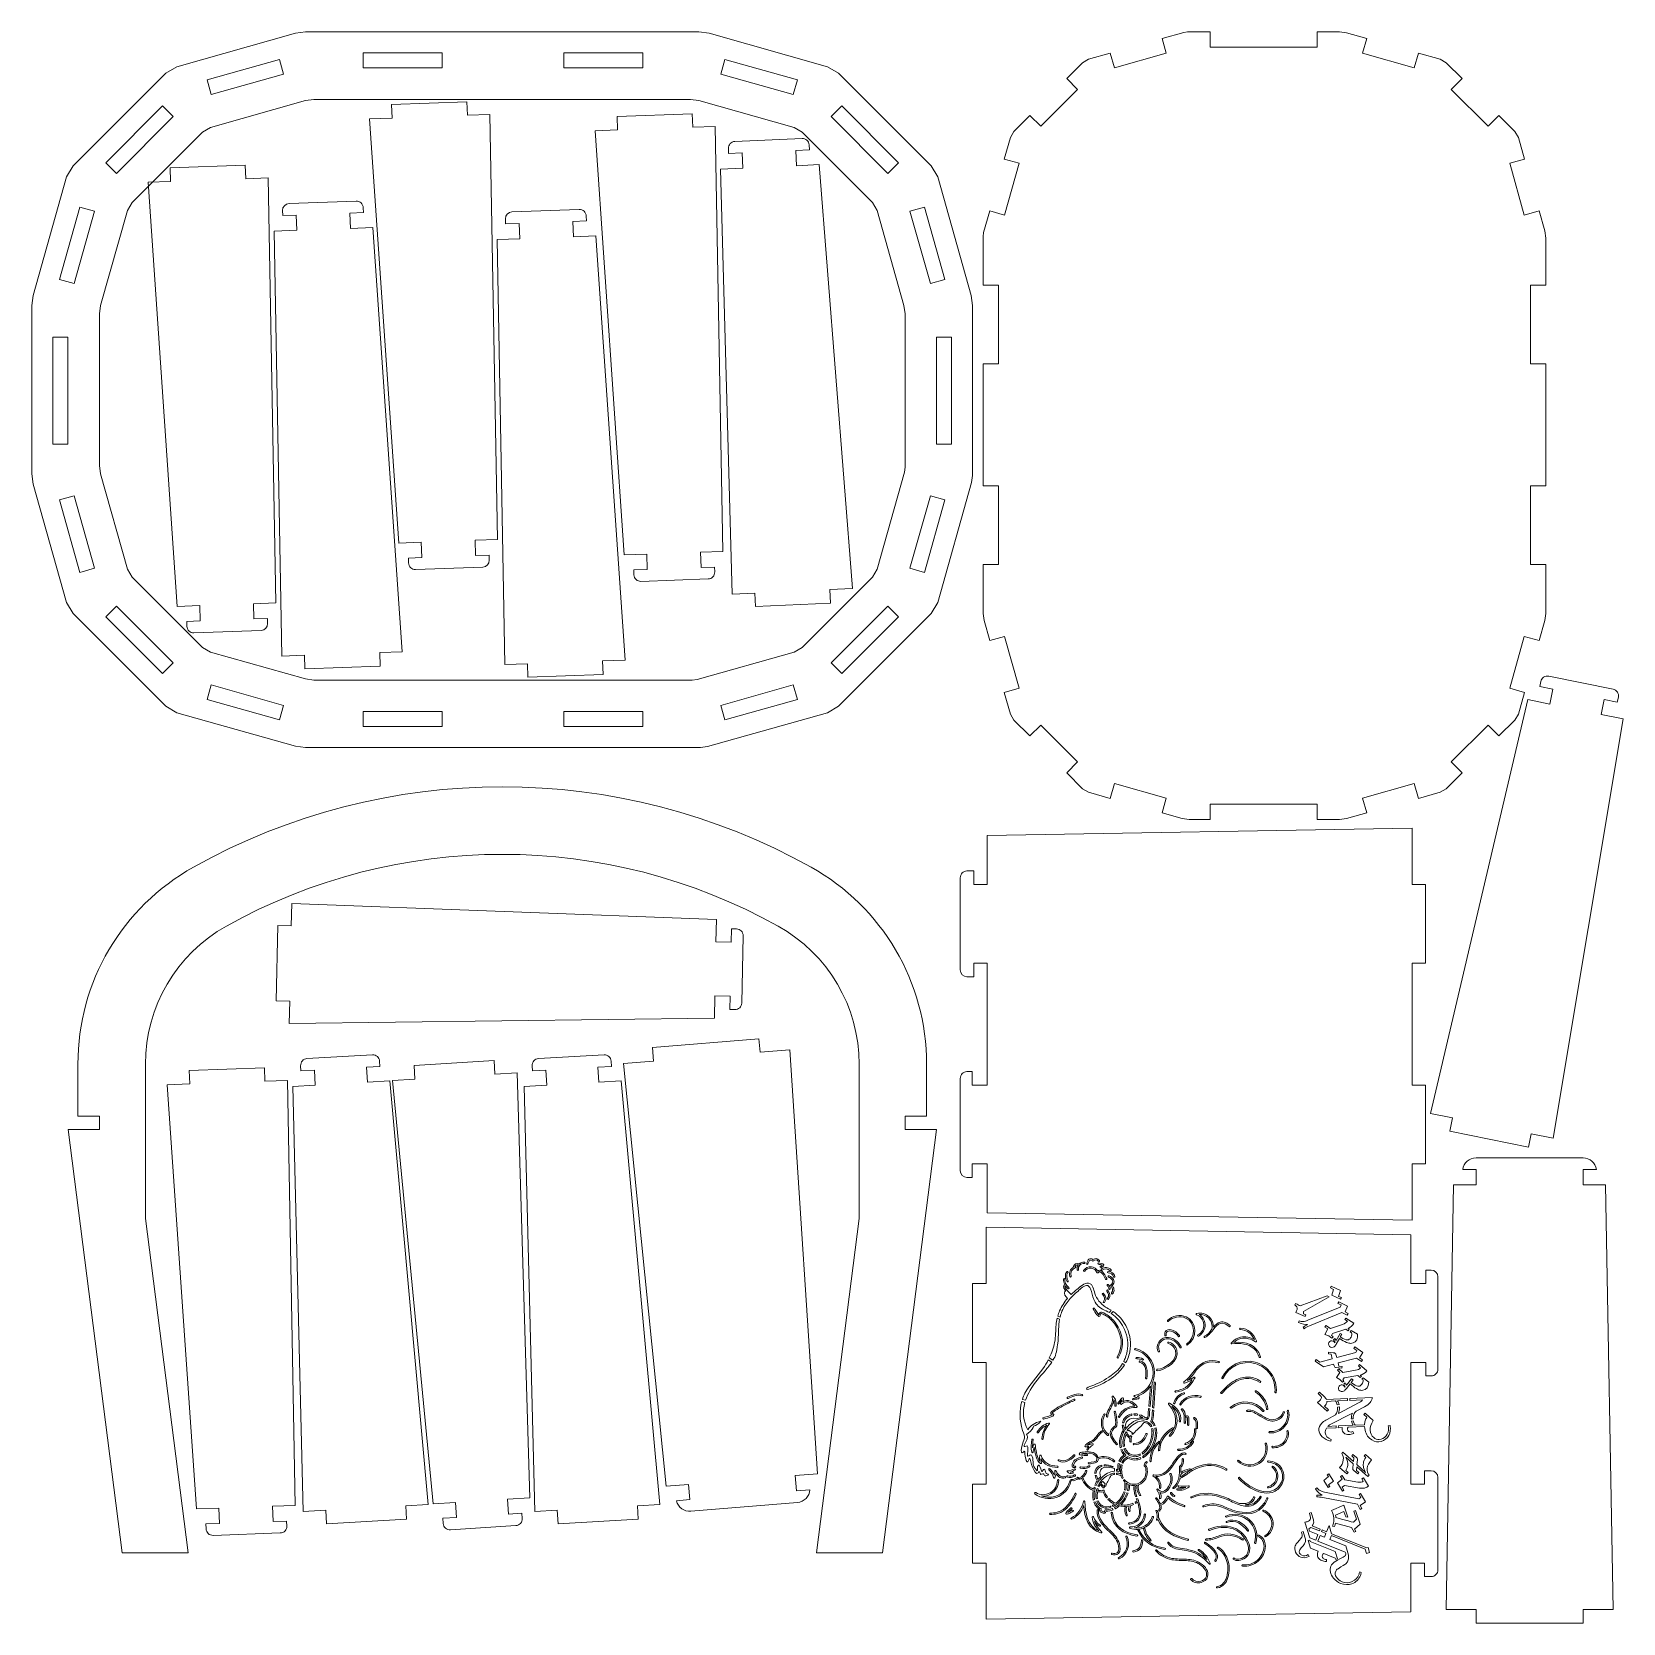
# Model space of a CAD drawing. Header units: centimetres. Extents: x -17.7 to 17.7, y -17.7 to 17.7.
import ezdxf

# ---------------------------------------------------------------- set-up
doc = ezdxf.new("R2010")
doc.units = ezdxf.units.CM
doc.header["$MEASUREMENT"] = 0
doc.layers.add('layer 1', color=7, linetype='Continuous')

msp = doc.modelspace()

# ---------------------------------------------------------------- linework, layer by layer
at = {"layer": 'layer 1', "color": 250, "lineweight": 9}
for points, knots in [([(2.30502, 14.69904), (2.30502, 14.69904), (0.24633, 16.75773), (0.24633, 16.75773), (0.24633, 16.75773), (0.24633, 16.75773), (0.00098, 16.90155), (0.00098, 16.90155), (0.00098, 16.90155), (0.00098, 16.90155), (-2.63206, 17.64443), (-2.63206, 17.64443), (-2.63206, 17.64443), (-2.63206, 17.64443), (-2.8563, 17.67545), (-2.8563, 17.67545), (-2.8563, 17.67545), (-2.8563, 17.67545), (-11.59822, 17.67545), (-11.59822, 17.67545), (-11.59822, 17.67545), (-11.59822, 17.67545), (-11.82246, 17.64443), (-11.82246, 17.64443), (-11.82246, 17.64443), (-11.82246, 17.64443), (-14.4555, 16.90155), (-14.4555, 16.90155), (-14.4555, 16.90155), (-14.4555, 16.90155), (-14.70085, 16.75773), (-14.70085, 16.75773), (-14.70085, 16.75773), (-14.70085, 16.75773), (-16.75954, 14.69904), (-16.75954, 14.69904), (-16.75954, 14.69904), (-16.75954, 14.69904), (-16.90336, 14.45369), (-16.90336, 14.45369), (-16.90336, 14.45369), (-16.90336, 14.45369), (-17.64624, 11.82065), (-17.64624, 11.82065), (-17.64624, 11.82065), (-17.64624, 11.82065), (-17.67726, 11.59641), (-17.67726, 11.59641), (-17.67726, 11.59641), (-17.67726, 11.59641), (-17.67726, 7.85449), (-17.67726, 7.85449), (-17.67726, 7.85449), (-17.67726, 7.85449), (-17.64624, 7.63025), (-17.64624, 7.63025), (-17.64624, 7.63025), (-17.64624, 7.63025), (-16.90336, 4.99722), (-16.90336, 4.99722), (-16.90336, 4.99722), (-16.90336, 4.99722), (-16.75954, 4.75187), (-16.75954, 4.75187), (-16.75954, 4.75187), (-16.75954, 4.75187), (-14.70085, 2.69318), (-14.70085, 2.69318), (-14.70085, 2.69318), (-14.70085, 2.69318), (-14.4555, 2.54936), (-14.4555, 2.54936), (-14.4555, 2.54936), (-14.4555, 2.54936), (-11.82246, 1.80648), (-11.82246, 1.80648), (-11.82246, 1.80648), (-11.82246, 1.80648), (-11.59822, 1.77545), (-11.59822, 1.77545), (-11.59822, 1.77545), (-11.59822, 1.77545), (-2.81982, 1.77545), (-2.81982, 1.77545), (-2.81982, 1.77545), (-2.81982, 1.77545), (-2.66717, 1.79657), (-2.66717, 1.79657), (-2.66717, 1.79657), (-2.66717, 1.79657), (0.00098, 2.54936), (0.00098, 2.54936), (0.00098, 2.54936), (0.00098, 2.54936), (0.24633, 2.69318), (0.24633, 2.69318), (0.24633, 2.69318), (0.24633, 2.69318), (2.30502, 4.75187), (2.30502, 4.75187), (2.30502, 4.75187), (2.30502, 4.75187), (2.44884, 4.99722), (2.44884, 4.99722), (2.44884, 4.99722), (2.44884, 4.99722), (3.20162, 7.66536), (3.20162, 7.66536), (3.20162, 7.66536), (3.20162, 7.66536), (3.22274, 7.81801), (3.22274, 7.81801), (3.22274, 7.81801), (3.22274, 7.81801), (3.22274, 11.59641), (3.22274, 11.59641), (3.22274, 11.59641), (3.22274, 11.59641), (3.19172, 11.82065), (3.19172, 11.82065), (3.19172, 11.82065), (3.19172, 11.82065), (2.44884, 14.45369), (2.44884, 14.45369), (2.44884, 14.45369), (2.44884, 14.45369), (2.30502, 14.69904), (2.30502, 14.69904)], [0, 0, 0, 0, 0.03030303, 0.03030303, 0.03030303, 0.03030303, 0.06060606, 0.06060606, 0.06060606, 0.06060606, 0.09090909, 0.09090909, 0.09090909, 0.09090909, 0.12121212, 0.12121212, 0.12121212, 0.12121212, 0.15151515, 0.15151515, 0.15151515, 0.15151515, 0.18181818, 0.18181818, 0.18181818, 0.18181818, 0.21212121, 0.21212121, 0.21212121, 0.21212121, 0.24242424, 0.24242424, 0.24242424, 0.24242424, 0.27272727, 0.27272727, 0.27272727, 0.27272727, 0.3030303, 0.3030303, 0.3030303, 0.3030303, 0.33333333, 0.33333333, 0.33333333, 0.33333333, 0.36363636, 0.36363636, 0.36363636, 0.36363636, 0.39393939, 0.39393939, 0.39393939, 0.39393939, 0.42424242, 0.42424242, 0.42424242, 0.42424242, 0.45454545, 0.45454545, 0.45454545, 0.45454545, 0.48484848, 0.48484848, 0.48484848, 0.48484848, 0.51515152, 0.51515152, 0.51515152, 0.51515152, 0.54545455, 0.54545455, 0.54545455, 0.54545455, 0.57575758, 0.57575758, 0.57575758, 0.57575758, 0.60606061, 0.60606061, 0.60606061, 0.60606061, 0.63636364, 0.63636364, 0.63636364, 0.63636364, 0.66666667, 0.66666667, 0.66666667, 0.66666667, 0.6969697, 0.6969697, 0.6969697, 0.6969697, 0.72727273, 0.72727273, 0.72727273, 0.72727273, 0.75757576, 0.75757576, 0.75757576, 0.75757576, 0.78787879, 0.78787879, 0.78787879, 0.78787879, 0.81818182, 0.81818182, 0.81818182, 0.81818182, 0.84848485, 0.84848485, 0.84848485, 0.84848485, 0.87878788, 0.87878788, 0.87878788, 0.87878788, 0.90909091, 0.90909091, 0.90909091, 0.90909091, 0.93939394, 0.93939394, 0.93939394, 0.93939394, 1, 1, 1, 1]), ([(15.95606, 4.75546), (15.95606, 4.75546), (15.95606, 5.83959), (15.95606, 5.83959), (15.95606, 5.83959), (15.95606, 5.83959), (15.61613, 5.83959), (15.61613, 5.83959), (15.61613, 5.83959), (15.61613, 5.83959), (15.61613, 7.58959), (15.61613, 7.58959), (15.61613, 7.58959), (15.61613, 7.58959), (15.95606, 7.58959), (15.95606, 7.58959), (15.95606, 7.58959), (15.95606, 7.58959), (15.95606, 10.2978), (15.95606, 10.2978), (15.95606, 10.2978), (15.95606, 10.2978), (15.61613, 10.2978), (15.61613, 10.2978), (15.61613, 10.2978), (15.61613, 10.2978), (15.61613, 12.0478), (15.61613, 12.0478), (15.61613, 12.0478), (15.61613, 12.0478), (15.95606, 12.0478), (15.95606, 12.0478), (15.95606, 12.0478), (15.95606, 12.0478), (15.95606, 13.09546), (15.95606, 13.09546), (15.95606, 13.09546), (15.95606, 13.09546), (15.93434, 13.25245), (15.93434, 13.25245), (15.93434, 13.25245), (15.93434, 13.25245), (15.80848, 13.69856), (15.80848, 13.69856), (15.80848, 13.69856), (15.80848, 13.69856), (15.48131, 13.60625), (15.48131, 13.60625), (15.48131, 13.60625), (15.48131, 13.60625), (15.15689, 14.75615), (15.15689, 14.75615), (15.15689, 14.75615), (15.15689, 14.75615), (15.48405, 14.84845), (15.48405, 14.84845), (15.48405, 14.84845), (15.48405, 14.84845), (15.34828, 15.32967), (15.34828, 15.32967), (15.34828, 15.32967), (15.34828, 15.32967), (15.26999, 15.46323), (15.26999, 15.46323), (15.26999, 15.46323), (15.26999, 15.46323), (14.91644, 15.81678), (14.91644, 15.81678), (14.91644, 15.81678), (14.91644, 15.81678), (14.67607, 15.57641), (14.67607, 15.57641), (14.67607, 15.57641), (14.67607, 15.57641), (13.85702, 16.39546), (13.85702, 16.39546), (13.85702, 16.39546), (13.85702, 16.39546), (14.09739, 16.63583), (14.09739, 16.63583), (14.09739, 16.63583), (14.09739, 16.63583), (13.74384, 16.98938), (13.74384, 16.98938), (13.74384, 16.98938), (13.74384, 16.98938), (13.61027, 17.06768), (13.61027, 17.06768), (13.61027, 17.06768), (13.61027, 17.06768), (13.12906, 17.20344), (13.12906, 17.20344), (13.12906, 17.20344), (13.12906, 17.20344), (13.03675, 16.87628), (13.03675, 16.87628), (13.03675, 16.87628), (13.03675, 16.87628), (11.88686, 17.20071), (11.88686, 17.20071), (11.88686, 17.20071), (11.88686, 17.20071), (11.97916, 17.52787), (11.97916, 17.52787), (11.97916, 17.52787), (11.97916, 17.52787), (11.53306, 17.65373), (11.53306, 17.65373), (11.53306, 17.65373), (11.53306, 17.65373), (11.37606, 17.67546), (11.37606, 17.67546), (11.37606, 17.67546), (11.37606, 17.67546), (10.87606, 17.67546), (10.87606, 17.67546), (10.87606, 17.67546), (10.87606, 17.67546), (10.87606, 17.33552), (10.87606, 17.33552), (10.87606, 17.33552), (10.87606, 17.33552), (8.49958, 17.33552), (8.49958, 17.33552), (8.49958, 17.33552), (8.49958, 17.33552), (8.49958, 17.67546), (8.49958, 17.67546), (8.49958, 17.67546), (8.49958, 17.67546), (7.99958, 17.67546), (7.99958, 17.67546), (7.99958, 17.67546), (7.99958, 17.67546), (7.91418, 17.66364), (7.91418, 17.66364), (7.91418, 17.66364), (7.91418, 17.66364), (7.43296, 17.52787), (7.43296, 17.52787), (7.43296, 17.52787), (7.43296, 17.52787), (7.52527, 17.20071), (7.52527, 17.20071), (7.52527, 17.20071), (7.52527, 17.20071), (6.37537, 16.87628), (6.37537, 16.87628), (6.37537, 16.87628), (6.37537, 16.87628), (6.28307, 17.20344), (6.28307, 17.20344), (6.28307, 17.20344), (6.28307, 17.20344), (5.80185, 17.06768), (5.80185, 17.06768), (5.80185, 17.06768), (5.80185, 17.06768), (5.66829, 16.98938), (5.66829, 16.98938), (5.66829, 16.98938), (5.66829, 16.98938), (5.31474, 16.63583), (5.31474, 16.63583), (5.31474, 16.63583), (5.31474, 16.63583), (5.55511, 16.39546), (5.55511, 16.39546), (5.55511, 16.39546), (5.55511, 16.39546), (4.73606, 15.57641), (4.73606, 15.57641), (4.73606, 15.57641), (4.73606, 15.57641), (4.49569, 15.81678), (4.49569, 15.81678), (4.49569, 15.81678), (4.49569, 15.81678), (4.14214, 15.46323), (4.14214, 15.46323), (4.14214, 15.46323), (4.14214, 15.46323), (4.06384, 15.32967), (4.06384, 15.32967), (4.06384, 15.32967), (4.06384, 15.32967), (3.92808, 14.84845), (3.92808, 14.84845), (3.92808, 14.84845), (3.92808, 14.84845), (4.25524, 14.75615), (4.25524, 14.75615), (4.25524, 14.75615), (4.25524, 14.75615), (3.93081, 13.60625), (3.93081, 13.60625), (3.93081, 13.60625), (3.93081, 13.60625), (3.60365, 13.69856), (3.60365, 13.69856), (3.60365, 13.69856), (3.60365, 13.69856), (3.46788, 13.21734), (3.46788, 13.21734), (3.46788, 13.21734), (3.46788, 13.21734), (3.45606, 13.13194), (3.45606, 13.13194), (3.45606, 13.13194), (3.45606, 13.13194), (3.45606, 12.0478), (3.45606, 12.0478), (3.45606, 12.0478), (3.45606, 12.0478), (3.796, 12.0478), (3.796, 12.0478), (3.796, 12.0478), (3.796, 12.0478), (3.796, 10.2978), (3.796, 10.2978), (3.796, 10.2978), (3.796, 10.2978), (3.45606, 10.2978), (3.45606, 10.2978), (3.45606, 10.2978), (3.45606, 10.2978), (3.45606, 7.58959), (3.45606, 7.58959), (3.45606, 7.58959), (3.45606, 7.58959), (3.796, 7.58959), (3.796, 7.58959), (3.796, 7.58959), (3.796, 7.58959), (3.796, 5.83959), (3.796, 5.83959), (3.796, 5.83959), (3.796, 5.83959), (3.45606, 5.83959), (3.45606, 5.83959), (3.45606, 5.83959), (3.45606, 5.83959), (3.45606, 4.75546), (3.45606, 4.75546), (3.45606, 4.75546), (3.45606, 4.75546), (3.47779, 4.59846), (3.47779, 4.59846), (3.47779, 4.59846), (3.47779, 4.59846), (3.60365, 4.15236), (3.60365, 4.15236), (3.60365, 4.15236), (3.60365, 4.15236), (3.93081, 4.24466), (3.93081, 4.24466), (3.93081, 4.24466), (3.93081, 4.24466), (4.25524, 3.09477), (4.25524, 3.09477), (4.25524, 3.09477), (4.25524, 3.09477), (3.92808, 3.00246), (3.92808, 3.00246), (3.92808, 3.00246), (3.92808, 3.00246), (4.06384, 2.52125), (4.06384, 2.52125), (4.06384, 2.52125), (4.06384, 2.52125), (4.14214, 2.38768), (4.14214, 2.38768), (4.14214, 2.38768), (4.14214, 2.38768), (4.49569, 2.03413), (4.49569, 2.03413), (4.49569, 2.03413), (4.49569, 2.03413), (4.73606, 2.2745), (4.73606, 2.2745), (4.73606, 2.2745), (4.73606, 2.2745), (5.55511, 1.45545), (5.55511, 1.45545), (5.55511, 1.45545), (5.55511, 1.45545), (5.31474, 1.21508), (5.31474, 1.21508), (5.31474, 1.21508), (5.31474, 1.21508), (5.66829, 0.86153), (5.66829, 0.86153), (5.66829, 0.86153), (5.66829, 0.86153), (5.80185, 0.78324), (5.80185, 0.78324), (5.80185, 0.78324), (5.80185, 0.78324), (6.28307, 0.64747), (6.28307, 0.64747), (6.28307, 0.64747), (6.28307, 0.64747), (6.37537, 0.97463), (6.37537, 0.97463), (6.37537, 0.97463), (6.37537, 0.97463), (7.52527, 0.65021), (7.52527, 0.65021), (7.52527, 0.65021), (7.52527, 0.65021), (7.43296, 0.32304), (7.43296, 0.32304), (7.43296, 0.32304), (7.43296, 0.32304), (7.87907, 0.19718), (7.87907, 0.19718), (7.87907, 0.19718), (7.87907, 0.19718), (8.03606, 0.17546), (8.03606, 0.17546), (8.03606, 0.17546), (8.03606, 0.17546), (8.49958, 0.17546), (8.49958, 0.17546), (8.49958, 0.17546), (8.49958, 0.17546), (8.49958, 0.51539), (8.49958, 0.51539), (8.49958, 0.51539), (8.49958, 0.51539), (10.87606, 0.51539), (10.87606, 0.51539), (10.87606, 0.51539), (10.87606, 0.51539), (10.87606, 0.17546), (10.87606, 0.17546), (10.87606, 0.17546), (10.87606, 0.17546), (11.37606, 0.17546), (11.37606, 0.17546), (11.37606, 0.17546), (11.37606, 0.17546), (11.53306, 0.19718), (11.53306, 0.19718), (11.53306, 0.19718), (11.53306, 0.19718), (11.97916, 0.32304), (11.97916, 0.32304), (11.97916, 0.32304), (11.97916, 0.32304), (11.88686, 0.65021), (11.88686, 0.65021), (11.88686, 0.65021), (11.88686, 0.65021), (13.03675, 0.97463), (13.03675, 0.97463), (13.03675, 0.97463), (13.03675, 0.97463), (13.12906, 0.64747), (13.12906, 0.64747), (13.12906, 0.64747), (13.12906, 0.64747), (13.61027, 0.78324), (13.61027, 0.78324), (13.61027, 0.78324), (13.61027, 0.78324), (13.74384, 0.86153), (13.74384, 0.86153), (13.74384, 0.86153), (13.74384, 0.86153), (14.09739, 1.21508), (14.09739, 1.21508), (14.09739, 1.21508), (14.09739, 1.21508), (13.85702, 1.45545), (13.85702, 1.45545), (13.85702, 1.45545), (13.85702, 1.45545), (14.67607, 2.2745), (14.67607, 2.2745), (14.67607, 2.2745), (14.67607, 2.2745), (14.91644, 2.03413), (14.91644, 2.03413), (14.91644, 2.03413), (14.91644, 2.03413), (15.26999, 2.38768), (15.26999, 2.38768), (15.26999, 2.38768), (15.26999, 2.38768), (15.34828, 2.52125), (15.34828, 2.52125), (15.34828, 2.52125), (15.34828, 2.52125), (15.48405, 3.00246), (15.48405, 3.00246), (15.48405, 3.00246), (15.48405, 3.00246), (15.15689, 3.09477), (15.15689, 3.09477), (15.15689, 3.09477), (15.15689, 3.09477), (15.48131, 4.24466), (15.48131, 4.24466), (15.48131, 4.24466), (15.48131, 4.24466), (15.80848, 4.15236), (15.80848, 4.15236), (15.80848, 4.15236), (15.80848, 4.15236), (15.93434, 4.59846), (15.93434, 4.59846), (15.93434, 4.59846), (15.93434, 4.59846), (15.95606, 4.75546), (15.95606, 4.75546)], [0, 0, 0, 0, 0.00952381, 0.00952381, 0.00952381, 0.00952381, 0.01904762, 0.01904762, 0.01904762, 0.01904762, 0.02857143, 0.02857143, 0.02857143, 0.02857143, 0.03809524, 0.03809524, 0.03809524, 0.03809524, 0.04761905, 0.04761905, 0.04761905, 0.04761905, 0.05714286, 0.05714286, 0.05714286, 0.05714286, 0.06666667, 0.06666667, 0.06666667, 0.06666667, 0.07619048, 0.07619048, 0.07619048, 0.07619048, 0.08571429, 0.08571429, 0.08571429, 0.08571429, 0.0952381, 0.0952381, 0.0952381, 0.0952381, 0.1047619, 0.1047619, 0.1047619, 0.1047619, 0.11428571, 0.11428571, 0.11428571, 0.11428571, 0.12380952, 0.12380952, 0.12380952, 0.12380952, 0.13333333, 0.13333333, 0.13333333, 0.13333333, 0.14285714, 0.14285714, 0.14285714, 0.14285714, 0.15238095, 0.15238095, 0.15238095, 0.15238095, 0.16190476, 0.16190476, 0.16190476, 0.16190476, 0.17142857, 0.17142857, 0.17142857, 0.17142857, 0.18095238, 0.18095238, 0.18095238, 0.18095238, 0.19047619, 0.19047619, 0.19047619, 0.19047619, 0.2, 0.2, 0.2, 0.2, 0.20952381, 0.20952381, 0.20952381, 0.20952381, 0.21904762, 0.21904762, 0.21904762, 0.21904762, 0.22857143, 0.22857143, 0.22857143, 0.22857143, 0.23809524, 0.23809524, 0.23809524, 0.23809524, 0.24761905, 0.24761905, 0.24761905, 0.24761905, 0.25714286, 0.25714286, 0.25714286, 0.25714286, 0.26666667, 0.26666667, 0.26666667, 0.26666667, 0.27619048, 0.27619048, 0.27619048, 0.27619048, 0.28571429, 0.28571429, 0.28571429, 0.28571429, 0.2952381, 0.2952381, 0.2952381, 0.2952381, 0.3047619, 0.3047619, 0.3047619, 0.3047619, 0.31428571, 0.31428571, 0.31428571, 0.31428571, 0.32380952, 0.32380952, 0.32380952, 0.32380952, 0.33333333, 0.33333333, 0.33333333, 0.33333333, 0.34285714, 0.34285714, 0.34285714, 0.34285714, 0.35238095, 0.35238095, 0.35238095, 0.35238095, 0.36190476, 0.36190476, 0.36190476, 0.36190476, 0.37142857, 0.37142857, 0.37142857, 0.37142857, 0.38095238, 0.38095238, 0.38095238, 0.38095238, 0.39047619, 0.39047619, 0.39047619, 0.39047619, 0.4, 0.4, 0.4, 0.4, 0.40952381, 0.40952381, 0.40952381, 0.40952381, 0.41904762, 0.41904762, 0.41904762, 0.41904762, 0.42857143, 0.42857143, 0.42857143, 0.42857143, 0.43809524, 0.43809524, 0.43809524, 0.43809524, 0.44761905, 0.44761905, 0.44761905, 0.44761905, 0.45714286, 0.45714286, 0.45714286, 0.45714286, 0.46666667, 0.46666667, 0.46666667, 0.46666667, 0.47619048, 0.47619048, 0.47619048, 0.47619048, 0.48571429, 0.48571429, 0.48571429, 0.48571429, 0.4952381, 0.4952381, 0.4952381, 0.4952381, 0.5047619, 0.5047619, 0.5047619, 0.5047619, 0.51428571, 0.51428571, 0.51428571, 0.51428571, 0.52380952, 0.52380952, 0.52380952, 0.52380952, 0.53333333, 0.53333333, 0.53333333, 0.53333333, 0.54285714, 0.54285714, 0.54285714, 0.54285714, 0.55238095, 0.55238095, 0.55238095, 0.55238095, 0.56190476, 0.56190476, 0.56190476, 0.56190476, 0.57142857, 0.57142857, 0.57142857, 0.57142857, 0.58095238, 0.58095238, 0.58095238, 0.58095238, 0.59047619, 0.59047619, 0.59047619, 0.59047619, 0.6, 0.6, 0.6, 0.6, 0.60952381, 0.60952381, 0.60952381, 0.60952381, 0.61904762, 0.61904762, 0.61904762, 0.61904762, 0.62857143, 0.62857143, 0.62857143, 0.62857143, 0.63809524, 0.63809524, 0.63809524, 0.63809524, 0.64761905, 0.64761905, 0.64761905, 0.64761905, 0.65714286, 0.65714286, 0.65714286, 0.65714286, 0.66666667, 0.66666667, 0.66666667, 0.66666667, 0.67619048, 0.67619048, 0.67619048, 0.67619048, 0.68571429, 0.68571429, 0.68571429, 0.68571429, 0.6952381, 0.6952381, 0.6952381, 0.6952381, 0.7047619, 0.7047619, 0.7047619, 0.7047619, 0.71428571, 0.71428571, 0.71428571, 0.71428571, 0.72380952, 0.72380952, 0.72380952, 0.72380952, 0.73333333, 0.73333333, 0.73333333, 0.73333333, 0.74285714, 0.74285714, 0.74285714, 0.74285714, 0.75238095, 0.75238095, 0.75238095, 0.75238095, 0.76190476, 0.76190476, 0.76190476, 0.76190476, 0.77142857, 0.77142857, 0.77142857, 0.77142857, 0.78095238, 0.78095238, 0.78095238, 0.78095238, 0.79047619, 0.79047619, 0.79047619, 0.79047619, 0.8, 0.8, 0.8, 0.8, 0.80952381, 0.80952381, 0.80952381, 0.80952381, 0.81904762, 0.81904762, 0.81904762, 0.81904762, 0.82857143, 0.82857143, 0.82857143, 0.82857143, 0.83809524, 0.83809524, 0.83809524, 0.83809524, 0.84761905, 0.84761905, 0.84761905, 0.84761905, 0.85714286, 0.85714286, 0.85714286, 0.85714286, 0.86666667, 0.86666667, 0.86666667, 0.86666667, 0.87619048, 0.87619048, 0.87619048, 0.87619048, 0.88571429, 0.88571429, 0.88571429, 0.88571429, 0.8952381, 0.8952381, 0.8952381, 0.8952381, 0.9047619, 0.9047619, 0.9047619, 0.9047619, 0.91428571, 0.91428571, 0.91428571, 0.91428571, 0.92380952, 0.92380952, 0.92380952, 0.92380952, 0.93333333, 0.93333333, 0.93333333, 0.93333333, 0.94285714, 0.94285714, 0.94285714, 0.94285714, 0.95238095, 0.95238095, 0.95238095, 0.95238095, 0.96190476, 0.96190476, 0.96190476, 0.96190476, 0.97142857, 0.97142857, 0.97142857, 0.97142857, 0.98095238, 0.98095238, 0.98095238, 0.98095238, 1, 1, 1, 1]), ([(-12.08465, 16.73763), (-12.08465, 16.73763), (-13.69379, 16.28364), (-13.69379, 16.28364), (-13.69379, 16.28364), (-13.69379, 16.28364), (-13.78478, 16.60613), (-13.78478, 16.60613), (-13.78478, 16.60613), (-13.78478, 16.60613), (-12.17564, 17.06013), (-12.17564, 17.06013), (-12.17564, 17.06013), (-12.17564, 17.06013), (-12.08465, 16.73763), (-12.08465, 16.73763)], [0, 0, 0, 0, 0.2, 0.2, 0.2, 0.2, 0.4, 0.4, 0.4, 0.4, 0.6, 0.6, 0.6, 0.6, 1, 1, 1, 1]), ([(-8.56313, 16.87355), (-8.56313, 16.87355), (-10.31313, 16.87355), (-10.31313, 16.87355), (-10.31313, 16.87355), (-10.31313, 16.87355), (-10.31313, 17.20863), (-10.31313, 17.20863), (-10.31313, 17.20863), (-10.31313, 17.20863), (-8.56313, 17.20863), (-8.56313, 17.20863), (-8.56313, 17.20863), (-8.56313, 17.20863), (-8.56313, 16.87355), (-8.56313, 16.87355)], [0, 0, 0, 0, 0.2, 0.2, 0.2, 0.2, 0.4, 0.4, 0.4, 0.4, 0.6, 0.6, 0.6, 0.6, 1, 1, 1, 1]), ([(-4.10492, 16.87355), (-4.10492, 16.87355), (-5.85492, 16.87355), (-5.85492, 16.87355), (-5.85492, 16.87355), (-5.85492, 16.87355), (-5.85492, 17.20863), (-5.85492, 17.20863), (-5.85492, 17.20863), (-5.85492, 17.20863), (-4.10492, 17.20863), (-4.10492, 17.20863), (-4.10492, 17.20863), (-4.10492, 17.20863), (-4.10492, 16.87355), (-4.10492, 16.87355)], [0, 0, 0, 0, 0.2, 0.2, 0.2, 0.2, 0.4, 0.4, 0.4, 0.4, 0.6, 0.6, 0.6, 0.6, 1, 1, 1, 1]), ([(-0.76074, 16.28364), (-0.76074, 16.28364), (-2.36988, 16.73763), (-2.36988, 16.73763), (-2.36988, 16.73763), (-2.36988, 16.73763), (-2.27889, 17.06013), (-2.27889, 17.06013), (-2.27889, 17.06013), (-2.27889, 17.06013), (-0.66975, 16.60613), (-0.66975, 16.60613), (-0.66975, 16.60613), (-0.66975, 16.60613), (-0.76074, 16.28364), (-0.76074, 16.28364)], [0, 0, 0, 0, 0.2, 0.2, 0.2, 0.2, 0.4, 0.4, 0.4, 0.4, 0.6, 0.6, 0.6, 0.6, 1, 1, 1, 1]), ([(-2.85921, 16.14995), (-2.85921, 16.14995), (-0.74405, 15.55319), (-0.74405, 15.55319), (-0.74405, 15.55319), (-0.74405, 15.55319), (-0.56621, 15.44894), (-0.56621, 15.44894), (-0.56621, 15.44894), (-0.56621, 15.44894), (0.99623, 13.8865), (0.99623, 13.8865), (0.99623, 13.8865), (0.99623, 13.8865), (1.10048, 13.70867), (1.10048, 13.70867), (1.10048, 13.70867), (1.10048, 13.70867), (1.69724, 11.5935), (1.69724, 11.5935), (1.69724, 11.5935), (1.69724, 11.5935), (1.72274, 11.40922), (1.72274, 11.40922), (1.72274, 11.40922), (1.72274, 11.40922), (1.72274, 8.0052), (1.72274, 8.0052), (1.72274, 8.0052), (1.72274, 8.0052), (1.70715, 7.89251), (1.70715, 7.89251), (1.70715, 7.89251), (1.70715, 7.89251), (1.10048, 5.74224), (1.10048, 5.74224), (1.10048, 5.74224), (1.10048, 5.74224), (0.99623, 5.5644), (0.99623, 5.5644), (0.99623, 5.5644), (0.99623, 5.5644), (-0.56621, 4.00196), (-0.56621, 4.00196), (-0.56621, 4.00196), (-0.56621, 4.00196), (-0.74405, 3.89772), (-0.74405, 3.89772), (-0.74405, 3.89772), (-0.74405, 3.89772), (-2.89432, 3.29104), (-2.89432, 3.29104), (-2.89432, 3.29104), (-2.89432, 3.29104), (-3.00701, 3.27545), (-3.00701, 3.27545), (-3.00701, 3.27545), (-3.00701, 3.27545), (-11.41103, 3.27545), (-11.41103, 3.27545), (-11.41103, 3.27545), (-11.41103, 3.27545), (-11.59531, 3.30095), (-11.59531, 3.30095), (-11.59531, 3.30095), (-11.59531, 3.30095), (-13.71048, 3.89772), (-13.71048, 3.89772), (-13.71048, 3.89772), (-13.71048, 3.89772), (-13.88831, 4.00196), (-13.88831, 4.00196), (-13.88831, 4.00196), (-13.88831, 4.00196), (-15.45075, 5.5644), (-15.45075, 5.5644), (-15.45075, 5.5644), (-15.45075, 5.5644), (-15.555, 5.74224), (-15.555, 5.74224), (-15.555, 5.74224), (-15.555, 5.74224), (-16.15176, 7.8574), (-16.15176, 7.8574), (-16.15176, 7.8574), (-16.15176, 7.8574), (-16.17726, 8.04168), (-16.17726, 8.04168), (-16.17726, 8.04168), (-16.17726, 8.04168), (-16.17726, 11.40922), (-16.17726, 11.40922), (-16.17726, 11.40922), (-16.17726, 11.40922), (-16.15176, 11.5935), (-16.15176, 11.5935), (-16.15176, 11.5935), (-16.15176, 11.5935), (-15.555, 13.70867), (-15.555, 13.70867), (-15.555, 13.70867), (-15.555, 13.70867), (-15.45075, 13.8865), (-15.45075, 13.8865), (-15.45075, 13.8865), (-15.45075, 13.8865), (-13.88831, 15.44894), (-13.88831, 15.44894), (-13.88831, 15.44894), (-13.88831, 15.44894), (-13.71048, 15.55319), (-13.71048, 15.55319), (-13.71048, 15.55319), (-13.71048, 15.55319), (-11.59531, 16.14995), (-11.59531, 16.14995), (-11.59531, 16.14995), (-11.59531, 16.14995), (-11.41103, 16.17545), (-11.41103, 16.17545), (-11.41103, 16.17545), (-11.41103, 16.17545), (-3.04349, 16.17545), (-3.04349, 16.17545), (-3.04349, 16.17545), (-3.04349, 16.17545), (-2.85921, 16.14995), (-2.85921, 16.14995)], [0, 0, 0, 0, 0.03030303, 0.03030303, 0.03030303, 0.03030303, 0.06060606, 0.06060606, 0.06060606, 0.06060606, 0.09090909, 0.09090909, 0.09090909, 0.09090909, 0.12121212, 0.12121212, 0.12121212, 0.12121212, 0.15151515, 0.15151515, 0.15151515, 0.15151515, 0.18181818, 0.18181818, 0.18181818, 0.18181818, 0.21212121, 0.21212121, 0.21212121, 0.21212121, 0.24242424, 0.24242424, 0.24242424, 0.24242424, 0.27272727, 0.27272727, 0.27272727, 0.27272727, 0.3030303, 0.3030303, 0.3030303, 0.3030303, 0.33333333, 0.33333333, 0.33333333, 0.33333333, 0.36363636, 0.36363636, 0.36363636, 0.36363636, 0.39393939, 0.39393939, 0.39393939, 0.39393939, 0.42424242, 0.42424242, 0.42424242, 0.42424242, 0.45454545, 0.45454545, 0.45454545, 0.45454545, 0.48484848, 0.48484848, 0.48484848, 0.48484848, 0.51515152, 0.51515152, 0.51515152, 0.51515152, 0.54545455, 0.54545455, 0.54545455, 0.54545455, 0.57575758, 0.57575758, 0.57575758, 0.57575758, 0.60606061, 0.60606061, 0.60606061, 0.60606061, 0.63636364, 0.63636364, 0.63636364, 0.63636364, 0.66666667, 0.66666667, 0.66666667, 0.66666667, 0.6969697, 0.6969697, 0.6969697, 0.6969697, 0.72727273, 0.72727273, 0.72727273, 0.72727273, 0.75757576, 0.75757576, 0.75757576, 0.75757576, 0.78787879, 0.78787879, 0.78787879, 0.78787879, 0.81818182, 0.81818182, 0.81818182, 0.81818182, 0.84848485, 0.84848485, 0.84848485, 0.84848485, 0.87878788, 0.87878788, 0.87878788, 0.87878788, 0.90909091, 0.90909091, 0.90909091, 0.90909091, 0.93939394, 0.93939394, 0.93939394, 0.93939394, 1, 1, 1, 1]), ([(-14.53381, 15.79123), (-14.53381, 15.79123), (-15.79304, 14.532), (-15.79304, 14.532), (-15.79304, 14.532), (-15.79304, 14.532), (-16.02998, 14.76894), (-16.02998, 14.76894), (-16.02998, 14.76894), (-16.02998, 14.76894), (-14.77075, 16.02817), (-14.77075, 16.02817), (-14.77075, 16.02817), (-14.77075, 16.02817), (-14.53381, 15.79123), (-14.53381, 15.79123)], [0, 0, 0, 0, 0.2, 0.2, 0.2, 0.2, 0.4, 0.4, 0.4, 0.4, 0.6, 0.6, 0.6, 0.6, 1, 1, 1, 1]), ([(-10.17197, 15.74299), (-10.17197, 15.74299), (-9.52382, 6.31888), (-9.52382, 6.31888), (-9.52382, 6.31888), (-9.52382, 6.31888), (-9.02414, 6.33673), (-9.02414, 6.33673), (-9.02414, 6.33673), (-9.02414, 6.33673), (-9.012, 5.99694), (-9.012, 5.99694), (-9.012, 5.99694), (-9.012, 5.99694), (-9.31181, 5.98623), (-9.31181, 5.98623), (-9.31181, 5.98623), (-9.31181, 5.98623), (-9.30788, 5.8763), (-9.30788, 5.8763), (-9.30788, 5.8763), (-9.30646, 5.83655), (-9.28931, 5.79899), (-9.26019, 5.77188), (-9.26019, 5.77188), (-9.23107, 5.74477), (-9.19238, 5.73034), (-9.15262, 5.73176), (-9.15262, 5.73176), (-9.15262, 5.73176), (-7.65879, 5.78513), (-7.65879, 5.78513), (-7.65879, 5.78513), (-7.576, 5.78809), (-7.51129, 5.8576), (-7.51425, 5.94039), (-7.51425, 5.94039), (-7.51425, 5.94039), (-7.51817, 6.05032), (-7.51817, 6.05032), (-7.51817, 6.05032), (-7.51817, 6.05032), (-7.81798, 6.0396), (-7.81798, 6.0396), (-7.81798, 6.0396), (-7.81798, 6.0396), (-7.83012, 6.37939), (-7.83012, 6.37939), (-7.83012, 6.37939), (-7.83012, 6.37939), (-7.33044, 6.39724), (-7.33044, 6.39724), (-7.33044, 6.39724), (-7.33044, 6.39724), (-7.50173, 15.83839), (-7.50173, 15.83839), (-7.50173, 15.83839), (-7.50173, 15.83839), (-8.00141, 15.82054), (-8.00141, 15.82054), (-8.00141, 15.82054), (-8.00141, 15.82054), (-8.01212, 16.12035), (-8.01212, 16.12035), (-8.01212, 16.12035), (-8.01212, 16.12035), (-9.68301, 16.06065), (-9.68301, 16.06065), (-9.68301, 16.06065), (-9.68301, 16.06065), (-9.67229, 15.76085), (-9.67229, 15.76085), (-9.67229, 15.76085), (-9.67229, 15.76085), (-10.17197, 15.74299), (-10.17197, 15.74299)], [0, 0, 0, 0, 0.05, 0.05, 0.05, 0.05, 0.1, 0.1, 0.1, 0.1, 0.15, 0.15, 0.15, 0.15, 0.2, 0.2, 0.2, 0.2, 0.25, 0.25, 0.25, 0.25, 0.3, 0.3, 0.3, 0.3, 0.35, 0.35, 0.35, 0.35, 0.4, 0.4, 0.4, 0.4, 0.45, 0.45, 0.45, 0.45, 0.5, 0.5, 0.5, 0.5, 0.55, 0.55, 0.55, 0.55, 0.6, 0.6, 0.6, 0.6, 0.65, 0.65, 0.65, 0.65, 0.7, 0.7, 0.7, 0.7, 0.75, 0.75, 0.75, 0.75, 0.8, 0.8, 0.8, 0.8, 0.85, 0.85, 0.85, 0.85, 0.9, 0.9, 0.9, 0.9, 1, 1, 1, 1]), ([(1.33852, 14.532), (1.33852, 14.532), (0.07929, 15.79123), (0.07929, 15.79123), (0.07929, 15.79123), (0.07929, 15.79123), (0.31623, 16.02817), (0.31623, 16.02817), (0.31623, 16.02817), (0.31623, 16.02817), (1.57546, 14.76894), (1.57546, 14.76894), (1.57546, 14.76894), (1.57546, 14.76894), (1.33852, 14.532), (1.33852, 14.532)], [0, 0, 0, 0, 0.2, 0.2, 0.2, 0.2, 0.4, 0.4, 0.4, 0.4, 0.6, 0.6, 0.6, 0.6, 1, 1, 1, 1]), ([(-2.49322, 15.57387), (-2.49322, 15.57387), (-2.32193, 6.13271), (-2.32193, 6.13271), (-2.32193, 6.13271), (-2.32193, 6.13271), (-2.82161, 6.11486), (-2.82161, 6.11486), (-2.82161, 6.11486), (-2.82161, 6.11486), (-2.80947, 5.77508), (-2.80947, 5.77508), (-2.80947, 5.77508), (-2.80947, 5.77508), (-2.50966, 5.78579), (-2.50966, 5.78579), (-2.50966, 5.78579), (-2.50966, 5.78579), (-2.50574, 5.67586), (-2.50574, 5.67586), (-2.50574, 5.67586), (-2.50432, 5.6361), (-2.51875, 5.59741), (-2.54585, 5.56829), (-2.54585, 5.56829), (-2.57296, 5.53918), (-2.61053, 5.52203), (-2.65028, 5.52061), (-2.65028, 5.52061), (-2.65028, 5.52061), (-4.14411, 5.46723), (-4.14411, 5.46723), (-4.14411, 5.46723), (-4.18387, 5.46581), (-4.22256, 5.48025), (-4.25168, 5.50735), (-4.25168, 5.50735), (-4.2808, 5.53446), (-4.29795, 5.57202), (-4.29937, 5.61178), (-4.29937, 5.61178), (-4.29937, 5.61178), (-4.3033, 5.72171), (-4.3033, 5.72171), (-4.3033, 5.72171), (-4.3033, 5.72171), (-4.00349, 5.73242), (-4.00349, 5.73242), (-4.00349, 5.73242), (-4.00349, 5.73242), (-4.01563, 6.0722), (-4.01563, 6.0722), (-4.01563, 6.0722), (-4.01563, 6.0722), (-4.51531, 6.05435), (-4.51531, 6.05435), (-4.51531, 6.05435), (-4.51531, 6.05435), (-5.16346, 15.47847), (-5.16346, 15.47847), (-5.16346, 15.47847), (-5.16346, 15.47847), (-4.66378, 15.49632), (-4.66378, 15.49632), (-4.66378, 15.49632), (-4.66378, 15.49632), (-4.6745, 15.79613), (-4.6745, 15.79613), (-4.6745, 15.79613), (-4.6745, 15.79613), (-3.00361, 15.85583), (-3.00361, 15.85583), (-3.00361, 15.85583), (-3.00361, 15.85583), (-2.9929, 15.55602), (-2.9929, 15.55602), (-2.9929, 15.55602), (-2.9929, 15.55602), (-2.49322, 15.57387), (-2.49322, 15.57387)], [0, 0, 0, 0, 0.04761905, 0.04761905, 0.04761905, 0.04761905, 0.0952381, 0.0952381, 0.0952381, 0.0952381, 0.14285714, 0.14285714, 0.14285714, 0.14285714, 0.19047619, 0.19047619, 0.19047619, 0.19047619, 0.23809524, 0.23809524, 0.23809524, 0.23809524, 0.28571429, 0.28571429, 0.28571429, 0.28571429, 0.33333333, 0.33333333, 0.33333333, 0.33333333, 0.38095238, 0.38095238, 0.38095238, 0.38095238, 0.42857143, 0.42857143, 0.42857143, 0.42857143, 0.47619048, 0.47619048, 0.47619048, 0.47619048, 0.52380952, 0.52380952, 0.52380952, 0.52380952, 0.57142857, 0.57142857, 0.57142857, 0.57142857, 0.61904762, 0.61904762, 0.61904762, 0.61904762, 0.66666667, 0.66666667, 0.66666667, 0.66666667, 0.71428571, 0.71428571, 0.71428571, 0.71428571, 0.76190476, 0.76190476, 0.76190476, 0.76190476, 0.80952381, 0.80952381, 0.80952381, 0.80952381, 0.85714286, 0.85714286, 0.85714286, 0.85714286, 0.9047619, 0.9047619, 0.9047619, 0.9047619, 1, 1, 1, 1]), ([(-2.11634, 5.18597), (-2.11634, 5.18597), (-2.38072, 14.62498), (-2.38072, 14.62498), (-2.38072, 14.62498), (-2.38072, 14.62498), (-1.88124, 14.64775), (-1.88124, 14.64775), (-1.88124, 14.64775), (-1.88124, 14.64775), (-1.89673, 14.9874), (-1.89673, 14.9874), (-1.89673, 14.9874), (-1.89673, 14.9874), (-2.19642, 14.97373), (-2.19642, 14.97373), (-2.19642, 14.97373), (-2.19642, 14.97373), (-2.20143, 15.08362), (-2.20143, 15.08362), (-2.20143, 15.08362), (-2.20324, 15.12336), (-2.18919, 15.16219), (-2.16238, 15.19158), (-2.16238, 15.19158), (-2.13556, 15.22095), (-2.09816, 15.23848), (-2.05842, 15.24029), (-2.05842, 15.24029), (-2.05842, 15.24029), (-0.56519, 15.3084), (-0.56519, 15.3084), (-0.56519, 15.3084), (-0.52545, 15.31021), (-0.48662, 15.29615), (-0.45723, 15.26934), (-0.45723, 15.26934), (-0.42785, 15.24252), (-0.41033, 15.20513), (-0.40851, 15.16539), (-0.40851, 15.16539), (-0.40851, 15.16539), (-0.4035, 15.0555), (-0.4035, 15.0555), (-0.4035, 15.0555), (-0.4035, 15.0555), (-0.70319, 15.04184), (-0.70319, 15.04184), (-0.70319, 15.04184), (-0.70319, 15.04184), (-0.6877, 14.70219), (-0.6877, 14.70219), (-0.6877, 14.70219), (-0.6877, 14.70219), (-0.18822, 14.72496), (-0.18822, 14.72496), (-0.18822, 14.72496), (-0.18822, 14.72496), (0.55284, 5.3077), (0.55284, 5.3077), (0.55284, 5.3077), (0.55284, 5.3077), (0.05336, 5.28492), (0.05336, 5.28492), (0.05336, 5.28492), (0.05336, 5.28492), (0.06703, 4.98523), (0.06703, 4.98523), (0.06703, 4.98523), (0.06703, 4.98523), (-1.60319, 4.90906), (-1.60319, 4.90906), (-1.60319, 4.90906), (-1.60319, 4.90906), (-1.61685, 5.20875), (-1.61685, 5.20875), (-1.61685, 5.20875), (-1.61685, 5.20875), (-2.11634, 5.18597), (-2.11634, 5.18597)], [0, 0, 0, 0, 0.04761905, 0.04761905, 0.04761905, 0.04761905, 0.0952381, 0.0952381, 0.0952381, 0.0952381, 0.14285714, 0.14285714, 0.14285714, 0.14285714, 0.19047619, 0.19047619, 0.19047619, 0.19047619, 0.23809524, 0.23809524, 0.23809524, 0.23809524, 0.28571429, 0.28571429, 0.28571429, 0.28571429, 0.33333333, 0.33333333, 0.33333333, 0.33333333, 0.38095238, 0.38095238, 0.38095238, 0.38095238, 0.42857143, 0.42857143, 0.42857143, 0.42857143, 0.47619048, 0.47619048, 0.47619048, 0.47619048, 0.52380952, 0.52380952, 0.52380952, 0.52380952, 0.57142857, 0.57142857, 0.57142857, 0.57142857, 0.61904762, 0.61904762, 0.61904762, 0.61904762, 0.66666667, 0.66666667, 0.66666667, 0.66666667, 0.71428571, 0.71428571, 0.71428571, 0.71428571, 0.76190476, 0.76190476, 0.76190476, 0.76190476, 0.80952381, 0.80952381, 0.80952381, 0.80952381, 0.85714286, 0.85714286, 0.85714286, 0.85714286, 0.9047619, 0.9047619, 0.9047619, 0.9047619, 1, 1, 1, 1]), ([(-15.09582, 14.33547), (-15.09582, 14.33547), (-14.44766, 4.91135), (-14.44766, 4.91135), (-14.44766, 4.91135), (-14.44766, 4.91135), (-13.94799, 4.9292), (-13.94799, 4.9292), (-13.94799, 4.9292), (-13.94799, 4.9292), (-13.93585, 4.58942), (-13.93585, 4.58942), (-13.93585, 4.58942), (-13.93585, 4.58942), (-14.23566, 4.57871), (-14.23566, 4.57871), (-14.23566, 4.57871), (-14.23566, 4.57871), (-14.23173, 4.46878), (-14.23173, 4.46878), (-14.23173, 4.46878), (-14.23031, 4.42902), (-14.21315, 4.39146), (-14.18404, 4.36435), (-14.18404, 4.36435), (-14.15492, 4.33725), (-14.11623, 4.32281), (-14.07647, 4.32423), (-14.07647, 4.32423), (-14.07647, 4.32423), (-12.58264, 4.37761), (-12.58264, 4.37761), (-12.58264, 4.37761), (-12.49985, 4.38056), (-12.43513, 4.45007), (-12.43809, 4.53286), (-12.43809, 4.53286), (-12.43809, 4.53286), (-12.44202, 4.64279), (-12.44202, 4.64279), (-12.44202, 4.64279), (-12.44202, 4.64279), (-12.74183, 4.63208), (-12.74183, 4.63208), (-12.74183, 4.63208), (-12.74183, 4.63208), (-12.75397, 4.97186), (-12.75397, 4.97186), (-12.75397, 4.97186), (-12.75397, 4.97186), (-12.25429, 4.98971), (-12.25429, 4.98971), (-12.25429, 4.98971), (-12.25429, 4.98971), (-12.42557, 14.43087), (-12.42557, 14.43087), (-12.42557, 14.43087), (-12.42557, 14.43087), (-12.92526, 14.41302), (-12.92526, 14.41302), (-12.92526, 14.41302), (-12.92526, 14.41302), (-12.93597, 14.71283), (-12.93597, 14.71283), (-12.93597, 14.71283), (-12.93597, 14.71283), (-14.60685, 14.65313), (-14.60685, 14.65313), (-14.60685, 14.65313), (-14.60685, 14.65313), (-14.59614, 14.35332), (-14.59614, 14.35332), (-14.59614, 14.35332), (-14.59614, 14.35332), (-15.09582, 14.33547), (-15.09582, 14.33547)], [0, 0, 0, 0, 0.05, 0.05, 0.05, 0.05, 0.1, 0.1, 0.1, 0.1, 0.15, 0.15, 0.15, 0.15, 0.2, 0.2, 0.2, 0.2, 0.25, 0.25, 0.25, 0.25, 0.3, 0.3, 0.3, 0.3, 0.35, 0.35, 0.35, 0.35, 0.4, 0.4, 0.4, 0.4, 0.45, 0.45, 0.45, 0.45, 0.5, 0.5, 0.5, 0.5, 0.55, 0.55, 0.55, 0.55, 0.6, 0.6, 0.6, 0.6, 0.65, 0.65, 0.65, 0.65, 0.7, 0.7, 0.7, 0.7, 0.75, 0.75, 0.75, 0.75, 0.8, 0.8, 0.8, 0.8, 0.85, 0.85, 0.85, 0.85, 0.9, 0.9, 0.9, 0.9, 1, 1, 1, 1]), ([(-9.44971, 3.90245), (-9.44971, 3.90245), (-10.09786, 13.32657), (-10.09786, 13.32657), (-10.09786, 13.32657), (-10.09786, 13.32657), (-10.59754, 13.30872), (-10.59754, 13.30872), (-10.59754, 13.30872), (-10.59754, 13.30872), (-10.60968, 13.6485), (-10.60968, 13.6485), (-10.60968, 13.6485), (-10.60968, 13.6485), (-10.30987, 13.65921), (-10.30987, 13.65921), (-10.30987, 13.65921), (-10.30987, 13.65921), (-10.3138, 13.76914), (-10.3138, 13.76914), (-10.3138, 13.76914), (-10.31522, 13.8089), (-10.33237, 13.84646), (-10.36149, 13.87357), (-10.36149, 13.87357), (-10.39061, 13.90067), (-10.4293, 13.91511), (-10.46906, 13.91369), (-10.46906, 13.91369), (-10.46906, 13.91369), (-11.96289, 13.86031), (-11.96289, 13.86031), (-11.96289, 13.86031), (-12.04568, 13.85736), (-12.11039, 13.78785), (-12.10743, 13.70506), (-12.10743, 13.70506), (-12.10743, 13.70506), (-12.10351, 13.59513), (-12.10351, 13.59513), (-12.10351, 13.59513), (-12.10351, 13.59513), (-11.8037, 13.60584), (-11.8037, 13.60584), (-11.8037, 13.60584), (-11.8037, 13.60584), (-11.79156, 13.26606), (-11.79156, 13.26606), (-11.79156, 13.26606), (-11.79156, 13.26606), (-12.29124, 13.24821), (-12.29124, 13.24821), (-12.29124, 13.24821), (-12.29124, 13.24821), (-12.11995, 3.80705), (-12.11995, 3.80705), (-12.11995, 3.80705), (-12.11995, 3.80705), (-11.62027, 3.8249), (-11.62027, 3.8249), (-11.62027, 3.8249), (-11.62027, 3.8249), (-11.60956, 3.52509), (-11.60956, 3.52509), (-11.60956, 3.52509), (-11.60956, 3.52509), (-9.93867, 3.58479), (-9.93867, 3.58479), (-9.93867, 3.58479), (-9.93867, 3.58479), (-9.94939, 3.8846), (-9.94939, 3.8846), (-9.94939, 3.8846), (-9.94939, 3.8846), (-9.44971, 3.90245), (-9.44971, 3.90245)], [0, 0, 0, 0, 0.05, 0.05, 0.05, 0.05, 0.1, 0.1, 0.1, 0.1, 0.15, 0.15, 0.15, 0.15, 0.2, 0.2, 0.2, 0.2, 0.25, 0.25, 0.25, 0.25, 0.3, 0.3, 0.3, 0.3, 0.35, 0.35, 0.35, 0.35, 0.4, 0.4, 0.4, 0.4, 0.45, 0.45, 0.45, 0.45, 0.5, 0.5, 0.5, 0.5, 0.55, 0.55, 0.55, 0.55, 0.6, 0.6, 0.6, 0.6, 0.65, 0.65, 0.65, 0.65, 0.7, 0.7, 0.7, 0.7, 0.75, 0.75, 0.75, 0.75, 0.8, 0.8, 0.8, 0.8, 0.85, 0.85, 0.85, 0.85, 0.9, 0.9, 0.9, 0.9, 1, 1, 1, 1]), ([(-16.28545, 13.69198), (-16.28545, 13.69198), (-16.73944, 12.08284), (-16.73944, 12.08284), (-16.73944, 12.08284), (-16.73944, 12.08284), (-17.06194, 12.17383), (-17.06194, 12.17383), (-17.06194, 12.17383), (-17.06194, 12.17383), (-16.60794, 13.78297), (-16.60794, 13.78297), (-16.60794, 13.78297), (-16.60794, 13.78297), (-16.28545, 13.69198), (-16.28545, 13.69198)], [0, 0, 0, 0, 0.2, 0.2, 0.2, 0.2, 0.4, 0.4, 0.4, 0.4, 0.6, 0.6, 0.6, 0.6, 1, 1, 1, 1]), ([(-4.49664, 3.71687), (-4.49664, 3.71687), (-5.1448, 13.14099), (-5.1448, 13.14099), (-5.1448, 13.14099), (-5.1448, 13.14099), (-5.64447, 13.12314), (-5.64447, 13.12314), (-5.64447, 13.12314), (-5.64447, 13.12314), (-5.65661, 13.46292), (-5.65661, 13.46292), (-5.65661, 13.46292), (-5.65661, 13.46292), (-5.3568, 13.47363), (-5.3568, 13.47363), (-5.3568, 13.47363), (-5.3568, 13.47363), (-5.36073, 13.58356), (-5.36073, 13.58356), (-5.36073, 13.58356), (-5.36215, 13.62332), (-5.37931, 13.66088), (-5.40842, 13.68799), (-5.40842, 13.68799), (-5.43754, 13.71509), (-5.47623, 13.72953), (-5.51599, 13.72811), (-5.51599, 13.72811), (-5.51599, 13.72811), (-7.00982, 13.67473), (-7.00982, 13.67473), (-7.00982, 13.67473), (-7.09261, 13.67178), (-7.15733, 13.60227), (-7.15437, 13.51948), (-7.15437, 13.51948), (-7.15437, 13.51948), (-7.15044, 13.40955), (-7.15044, 13.40955), (-7.15044, 13.40955), (-7.15044, 13.40955), (-6.85063, 13.42026), (-6.85063, 13.42026), (-6.85063, 13.42026), (-6.85063, 13.42026), (-6.83849, 13.08048), (-6.83849, 13.08048), (-6.83849, 13.08048), (-6.83849, 13.08048), (-7.33817, 13.06263), (-7.33817, 13.06263), (-7.33817, 13.06263), (-7.33817, 13.06263), (-7.16689, 3.62147), (-7.16689, 3.62147), (-7.16689, 3.62147), (-7.16689, 3.62147), (-6.6672, 3.63932), (-6.6672, 3.63932), (-6.6672, 3.63932), (-6.6672, 3.63932), (-6.65649, 3.33951), (-6.65649, 3.33951), (-6.65649, 3.33951), (-6.65649, 3.33951), (-4.98561, 3.39921), (-4.98561, 3.39921), (-4.98561, 3.39921), (-4.98561, 3.39921), (-4.99632, 3.69902), (-4.99632, 3.69902), (-4.99632, 3.69902), (-4.99632, 3.69902), (-4.49664, 3.71687), (-4.49664, 3.71687)], [0, 0, 0, 0, 0.05, 0.05, 0.05, 0.05, 0.1, 0.1, 0.1, 0.1, 0.15, 0.15, 0.15, 0.15, 0.2, 0.2, 0.2, 0.2, 0.25, 0.25, 0.25, 0.25, 0.3, 0.3, 0.3, 0.3, 0.35, 0.35, 0.35, 0.35, 0.4, 0.4, 0.4, 0.4, 0.45, 0.45, 0.45, 0.45, 0.5, 0.5, 0.5, 0.5, 0.55, 0.55, 0.55, 0.55, 0.6, 0.6, 0.6, 0.6, 0.65, 0.65, 0.65, 0.65, 0.7, 0.7, 0.7, 0.7, 0.75, 0.75, 0.75, 0.75, 0.8, 0.8, 0.8, 0.8, 0.85, 0.85, 0.85, 0.85, 0.9, 0.9, 0.9, 0.9, 1, 1, 1, 1]), ([(2.28492, 12.08284), (2.28492, 12.08284), (1.83093, 13.69198), (1.83093, 13.69198), (1.83093, 13.69198), (1.83093, 13.69198), (2.15342, 13.78297), (2.15342, 13.78297), (2.15342, 13.78297), (2.15342, 13.78297), (2.60742, 12.17383), (2.60742, 12.17383), (2.60742, 12.17383), (2.60742, 12.17383), (2.28492, 12.08284), (2.28492, 12.08284)], [0, 0, 0, 0, 0.2, 0.2, 0.2, 0.2, 0.4, 0.4, 0.4, 0.4, 0.6, 0.6, 0.6, 0.6, 1, 1, 1, 1]), ([(-16.8751, 10.89545), (-16.8751, 10.89545), (-16.8751, 8.51897), (-16.8751, 8.51897), (-16.8751, 8.51897), (-16.8751, 8.51897), (-17.21019, 8.51897), (-17.21019, 8.51897), (-17.21019, 8.51897), (-17.21019, 8.51897), (-17.21019, 10.89545), (-17.21019, 10.89545), (-17.21019, 10.89545), (-17.21019, 10.89545), (-16.8751, 10.89545), (-16.8751, 10.89545)], [0, 0, 0, 0, 0.2, 0.2, 0.2, 0.2, 0.4, 0.4, 0.4, 0.4, 0.6, 0.6, 0.6, 0.6, 1, 1, 1, 1]), ([(2.42058, 8.51897), (2.42058, 8.51897), (2.42058, 10.89545), (2.42058, 10.89545), (2.42058, 10.89545), (2.42058, 10.89545), (2.75567, 10.89545), (2.75567, 10.89545), (2.75567, 10.89545), (2.75567, 10.89545), (2.75567, 8.51897), (2.75567, 8.51897), (2.75567, 8.51897), (2.75567, 8.51897), (2.42058, 8.51897), (2.42058, 8.51897)], [0, 0, 0, 0, 0.2, 0.2, 0.2, 0.2, 0.4, 0.4, 0.4, 0.4, 0.6, 0.6, 0.6, 0.6, 1, 1, 1, 1]), ([(-16.73944, 7.36807), (-16.73944, 7.36807), (-16.28545, 5.75893), (-16.28545, 5.75893), (-16.28545, 5.75893), (-16.28545, 5.75893), (-16.60794, 5.66794), (-16.60794, 5.66794), (-16.60794, 5.66794), (-16.60794, 5.66794), (-17.06194, 7.27708), (-17.06194, 7.27708), (-17.06194, 7.27708), (-17.06194, 7.27708), (-16.73944, 7.36807), (-16.73944, 7.36807)], [0, 0, 0, 0, 0.2, 0.2, 0.2, 0.2, 0.4, 0.4, 0.4, 0.4, 0.6, 0.6, 0.6, 0.6, 1, 1, 1, 1]), ([(1.83093, 5.75893), (1.83093, 5.75893), (2.28492, 7.36807), (2.28492, 7.36807), (2.28492, 7.36807), (2.28492, 7.36807), (2.60742, 7.27708), (2.60742, 7.27708), (2.60742, 7.27708), (2.60742, 7.27708), (2.15342, 5.66794), (2.15342, 5.66794), (2.15342, 5.66794), (2.15342, 5.66794), (1.83093, 5.75893), (1.83093, 5.75893)], [0, 0, 0, 0, 0.2, 0.2, 0.2, 0.2, 0.4, 0.4, 0.4, 0.4, 0.6, 0.6, 0.6, 0.6, 1, 1, 1, 1]), ([(-15.79304, 4.9189), (-15.79304, 4.9189), (-14.53381, 3.65967), (-14.53381, 3.65967), (-14.53381, 3.65967), (-14.53381, 3.65967), (-14.77075, 3.42273), (-14.77075, 3.42273), (-14.77075, 3.42273), (-14.77075, 3.42273), (-16.02998, 4.68196), (-16.02998, 4.68196), (-16.02998, 4.68196), (-16.02998, 4.68196), (-15.79304, 4.9189), (-15.79304, 4.9189)], [0, 0, 0, 0, 0.2, 0.2, 0.2, 0.2, 0.4, 0.4, 0.4, 0.4, 0.6, 0.6, 0.6, 0.6, 1, 1, 1, 1]), ([(0.07929, 3.65967), (0.07929, 3.65967), (1.33852, 4.9189), (1.33852, 4.9189), (1.33852, 4.9189), (1.33852, 4.9189), (1.57546, 4.68196), (1.57546, 4.68196), (1.57546, 4.68196), (1.57546, 4.68196), (0.31623, 3.42273), (0.31623, 3.42273), (0.31623, 3.42273), (0.31623, 3.42273), (0.07929, 3.65967), (0.07929, 3.65967)], [0, 0, 0, 0, 0.2, 0.2, 0.2, 0.2, 0.4, 0.4, 0.4, 0.4, 0.6, 0.6, 0.6, 0.6, 1, 1, 1, 1]), ([(13.39403, -6.35365), (13.39403, -6.35365), (15.56136, 2.84074), (15.56136, 2.84074), (15.56136, 2.84074), (15.56136, 2.84074), (16.05154, 2.74212), (16.05154, 2.74212), (16.05154, 2.74212), (16.05154, 2.74212), (16.11761, 3.07054), (16.11761, 3.07054), (16.11761, 3.07054), (16.11761, 3.07054), (15.82351, 3.12971), (15.82351, 3.12971), (15.82351, 3.12971), (15.82351, 3.12971), (15.84619, 3.24246), (15.84619, 3.24246), (15.84619, 3.24246), (15.85404, 3.28145), (15.87706, 3.31574), (15.91018, 3.33777), (15.91018, 3.33777), (15.94331, 3.3598), (15.98383, 3.36777), (16.02283, 3.35992), (16.02283, 3.35992), (16.02283, 3.35992), (17.45248, 3.07228), (17.45248, 3.07228), (17.45248, 3.07228), (17.49148, 3.06444), (17.52577, 3.04142), (17.5478, 3.00829), (17.5478, 3.00829), (17.56983, 2.97516), (17.5778, 2.93464), (17.56995, 2.89565), (17.56995, 2.89565), (17.56995, 2.89565), (17.54727, 2.78291), (17.54727, 2.78291), (17.54727, 2.78291), (17.54727, 2.78291), (17.25316, 2.84208), (17.25316, 2.84208), (17.25316, 2.84208), (17.25316, 2.84208), (17.18708, 2.51366), (17.18708, 2.51366), (17.18708, 2.51366), (17.18708, 2.51366), (17.67726, 2.41504), (17.67726, 2.41504), (17.67726, 2.41504), (17.67726, 2.41504), (16.12021, -6.90213), (16.12021, -6.90213), (16.12021, -6.90213), (16.12021, -6.90213), (15.63004, -6.80351), (15.63004, -6.80351), (15.63004, -6.80351), (15.63004, -6.80351), (15.57087, -7.09762), (15.57087, -7.09762), (15.57087, -7.09762), (15.57087, -7.09762), (13.82503, -6.74637), (13.82503, -6.74637), (13.82503, -6.74637), (13.82503, -6.74637), (13.88421, -6.45226), (13.88421, -6.45226), (13.88421, -6.45226), (13.88421, -6.45226), (13.39403, -6.35365), (13.39403, -6.35365)], [0, 0, 0, 0, 0.04761905, 0.04761905, 0.04761905, 0.04761905, 0.0952381, 0.0952381, 0.0952381, 0.0952381, 0.14285714, 0.14285714, 0.14285714, 0.14285714, 0.19047619, 0.19047619, 0.19047619, 0.19047619, 0.23809524, 0.23809524, 0.23809524, 0.23809524, 0.28571429, 0.28571429, 0.28571429, 0.28571429, 0.33333333, 0.33333333, 0.33333333, 0.33333333, 0.38095238, 0.38095238, 0.38095238, 0.38095238, 0.42857143, 0.42857143, 0.42857143, 0.42857143, 0.47619048, 0.47619048, 0.47619048, 0.47619048, 0.52380952, 0.52380952, 0.52380952, 0.52380952, 0.57142857, 0.57142857, 0.57142857, 0.57142857, 0.61904762, 0.61904762, 0.61904762, 0.61904762, 0.66666667, 0.66666667, 0.66666667, 0.66666667, 0.71428571, 0.71428571, 0.71428571, 0.71428571, 0.76190476, 0.76190476, 0.76190476, 0.76190476, 0.80952381, 0.80952381, 0.80952381, 0.80952381, 0.85714286, 0.85714286, 0.85714286, 0.85714286, 0.9047619, 0.9047619, 0.9047619, 0.9047619, 1, 1, 1, 1]), ([(-13.69379, 3.16727), (-13.69379, 3.16727), (-12.08465, 2.71327), (-12.08465, 2.71327), (-12.08465, 2.71327), (-12.08465, 2.71327), (-12.17564, 2.39078), (-12.17564, 2.39078), (-12.17564, 2.39078), (-12.17564, 2.39078), (-13.78478, 2.84477), (-13.78478, 2.84477), (-13.78478, 2.84477), (-13.78478, 2.84477), (-13.69379, 3.16727), (-13.69379, 3.16727)], [0, 0, 0, 0, 0.2, 0.2, 0.2, 0.2, 0.4, 0.4, 0.4, 0.4, 0.6, 0.6, 0.6, 0.6, 1, 1, 1, 1]), ([(-0.76074, 3.16727), (-0.76074, 3.16727), (-0.66975, 2.84477), (-0.66975, 2.84477), (-0.66975, 2.84477), (-0.66975, 2.84477), (-2.27889, 2.39078), (-2.27889, 2.39078), (-2.27889, 2.39078), (-2.27889, 2.39078), (-2.36988, 2.71327), (-2.36988, 2.71327), (-2.36988, 2.71327), (-2.36988, 2.71327), (-0.76074, 3.16727), (-0.76074, 3.16727)], [0, 0, 0, 0, 0.2, 0.2, 0.2, 0.2, 0.4, 0.4, 0.4, 0.4, 0.6, 0.6, 0.6, 0.6, 1, 1, 1, 1]), ([(-10.31313, 2.57736), (-10.31313, 2.57736), (-8.56313, 2.57736), (-8.56313, 2.57736), (-8.56313, 2.57736), (-8.56313, 2.57736), (-8.56313, 2.24227), (-8.56313, 2.24227), (-8.56313, 2.24227), (-8.56313, 2.24227), (-10.31313, 2.24227), (-10.31313, 2.24227), (-10.31313, 2.24227), (-10.31313, 2.24227), (-10.31313, 2.57736), (-10.31313, 2.57736)], [0, 0, 0, 0, 0.2, 0.2, 0.2, 0.2, 0.4, 0.4, 0.4, 0.4, 0.6, 0.6, 0.6, 0.6, 1, 1, 1, 1]), ([(-5.85492, 2.57736), (-5.85492, 2.57736), (-4.10492, 2.57736), (-4.10492, 2.57736), (-4.10492, 2.57736), (-4.10492, 2.57736), (-4.10492, 2.24227), (-4.10492, 2.24227), (-4.10492, 2.24227), (-4.10492, 2.24227), (-5.85492, 2.24227), (-5.85492, 2.24227), (-5.85492, 2.24227), (-5.85492, 2.24227), (-5.85492, 2.57736), (-5.85492, 2.57736)], [0, 0, 0, 0, 0.2, 0.2, 0.2, 0.2, 0.4, 0.4, 0.4, 0.4, 0.6, 0.6, 0.6, 0.6, 1, 1, 1, 1]), ([(-13.35473, -2.19042), (-9.5452, -0.06497), (-4.90645, -0.06497), (-1.09692, -2.19042), (-1.09692, -2.19042), (0.01407, -2.81027), (0.70259, -3.98284), (0.70259, -5.25505), (0.70259, -5.25505), (0.70259, -5.25505), (0.70259, -8.68541), (0.70259, -8.68541), (0.70259, -8.68541), (0.70259, -8.68541), (-0.24542, -16.11141), (-0.24542, -16.11141), (-0.24542, -16.11141), (-0.24542, -16.11141), (1.22174, -16.11141), (1.22174, -16.11141), (1.22174, -16.11141), (1.22174, -16.11141), (2.42174, -6.71141), (2.42174, -6.71141), (2.42174, -6.71141), (2.42174, -6.71141), (1.72418, -6.71141), (1.72418, -6.71141), (1.72418, -6.71141), (1.72418, -6.71141), (1.72418, -6.41141), (1.72418, -6.41141), (1.72418, -6.41141), (1.72418, -6.41141), (2.20259, -6.41141), (2.20259, -6.41141), (2.20259, -6.41141), (2.20259, -6.41141), (2.20259, -5.25505), (2.20259, -5.25505), (2.20259, -5.25505), (2.20259, -3.43907), (1.21978, -1.7653), (-0.36608, -0.8805), (-0.36608, -0.8805), (-4.62988, 1.49839), (-9.82177, 1.49839), (-14.08557, -0.8805), (-14.08557, -0.8805), (-15.67142, -1.7653), (-16.65423, -3.43907), (-16.65423, -5.25505), (-16.65423, -5.25505), (-16.65423, -5.25505), (-16.65423, -6.41141), (-16.65423, -6.41141), (-16.65423, -6.41141), (-16.65423, -6.41141), (-16.17582, -6.41141), (-16.17582, -6.41141), (-16.17582, -6.41141), (-16.17582, -6.41141), (-16.17582, -6.71141), (-16.17582, -6.71141), (-16.17582, -6.71141), (-16.17582, -6.71141), (-16.87339, -6.71141), (-16.87339, -6.71141), (-16.87339, -6.71141), (-16.87339, -6.71141), (-15.67339, -16.11141), (-15.67339, -16.11141), (-15.67339, -16.11141), (-15.67339, -16.11141), (-14.20623, -16.11141), (-14.20623, -16.11141), (-14.20623, -16.11141), (-14.20623, -16.11141), (-15.15423, -8.68541), (-15.15423, -8.68541), (-15.15423, -8.68541), (-15.15423, -8.68541), (-15.15423, -5.25505), (-15.15423, -5.25505), (-15.15423, -5.25505), (-15.15423, -3.98284), (-14.46571, -2.81027), (-13.35473, -2.19042)], [0, 0, 0, 0, 0.04347826, 0.04347826, 0.04347826, 0.04347826, 0.08695652, 0.08695652, 0.08695652, 0.08695652, 0.13043478, 0.13043478, 0.13043478, 0.13043478, 0.17391304, 0.17391304, 0.17391304, 0.17391304, 0.2173913, 0.2173913, 0.2173913, 0.2173913, 0.26086957, 0.26086957, 0.26086957, 0.26086957, 0.30434783, 0.30434783, 0.30434783, 0.30434783, 0.34782609, 0.34782609, 0.34782609, 0.34782609, 0.39130435, 0.39130435, 0.39130435, 0.39130435, 0.43478261, 0.43478261, 0.43478261, 0.43478261, 0.47826087, 0.47826087, 0.47826087, 0.47826087, 0.52173913, 0.52173913, 0.52173913, 0.52173913, 0.56521739, 0.56521739, 0.56521739, 0.56521739, 0.60869565, 0.60869565, 0.60869565, 0.60869565, 0.65217391, 0.65217391, 0.65217391, 0.65217391, 0.69565217, 0.69565217, 0.69565217, 0.69565217, 0.73913043, 0.73913043, 0.73913043, 0.73913043, 0.7826087, 0.7826087, 0.7826087, 0.7826087, 0.82608696, 0.82608696, 0.82608696, 0.82608696, 0.86956522, 0.86956522, 0.86956522, 0.86956522, 0.91304348, 0.91304348, 0.91304348, 0.91304348, 1, 1, 1, 1]), ([(3.54854, -1.26514), (3.54854, -1.26514), (3.24854, -1.26514), (3.24854, -1.26514), (3.24854, -1.26514), (3.24854, -1.26514), (3.24854, -0.96514), (3.24854, -0.96514), (3.24854, -0.96514), (3.24854, -0.96514), (3.09854, -0.96514), (3.09854, -0.96514), (3.09854, -0.96514), (3.05876, -0.96514), (3.0206, -0.98094), (2.99247, -1.00907), (2.99247, -1.00907), (2.96434, -1.0372), (2.94854, -1.07536), (2.94854, -1.11514), (2.94854, -1.11514), (2.94854, -1.11514), (2.94854, -3.16514), (2.94854, -3.16514), (2.94854, -3.16514), (2.94854, -3.24798), (3.0157, -3.31514), (3.09854, -3.31514), (3.09854, -3.31514), (3.09854, -3.31514), (3.24854, -3.31514), (3.24854, -3.31514), (3.24854, -3.31514), (3.24854, -3.31514), (3.24854, -3.01514), (3.24854, -3.01514), (3.24854, -3.01514), (3.24854, -3.01514), (3.54854, -3.01514), (3.54854, -3.01514), (3.54854, -3.01514), (3.54854, -3.01514), (3.54854, -5.72335), (3.54854, -5.72335), (3.54854, -5.72335), (3.54854, -5.72335), (3.21354, -5.72335), (3.21354, -5.72335), (3.21354, -5.72335), (3.21354, -5.72335), (3.21354, -5.42335), (3.21354, -5.42335), (3.21354, -5.42335), (3.21354, -5.42335), (3.09854, -5.42335), (3.09854, -5.42335), (3.09854, -5.42335), (3.05876, -5.42335), (3.0206, -5.43915), (2.99247, -5.46728), (2.99247, -5.46728), (2.96434, -5.49541), (2.94854, -5.53356), (2.94854, -5.57335), (2.94854, -5.57335), (2.94854, -5.57335), (2.94854, -7.62335), (2.94854, -7.62335), (2.94854, -7.62335), (2.94854, -7.70619), (3.0157, -7.77334), (3.09854, -7.77335), (3.09854, -7.77335), (3.09854, -7.77335), (3.21354, -7.77335), (3.21354, -7.77335), (3.21354, -7.77335), (3.21354, -7.77335), (3.21354, -7.47335), (3.21354, -7.47335), (3.21354, -7.47335), (3.21354, -7.47335), (3.54854, -7.47335), (3.54854, -7.47335), (3.54854, -7.47335), (3.54854, -7.47335), (3.54854, -8.55748), (3.54854, -8.55748), (3.54854, -8.55748), (3.54854, -8.55748), (12.98683, -8.72334), (12.98683, -8.72334), (12.98683, -8.72334), (12.98683, -8.72334), (12.98683, -7.47334), (12.98683, -7.47334), (12.98683, -7.47334), (12.98683, -7.47334), (13.28683, -7.47334), (13.28683, -7.47334), (13.28683, -7.47334), (13.28683, -7.47334), (13.28683, -5.72334), (13.28683, -5.72334), (13.28683, -5.72334), (13.28683, -5.72334), (12.98683, -5.72334), (12.98683, -5.72334), (12.98683, -5.72334), (12.98683, -5.72334), (12.98683, -3.01513), (12.98683, -3.01513), (12.98683, -3.01513), (12.98683, -3.01513), (13.28683, -3.01513), (13.28683, -3.01513), (13.28683, -3.01513), (13.28683, -3.01513), (13.28683, -1.26513), (13.28683, -1.26513), (13.28683, -1.26513), (13.28683, -1.26513), (12.98683, -1.26513), (12.98683, -1.26513), (12.98683, -1.26513), (12.98683, -1.26513), (12.98683, -0.01513), (12.98683, -0.01513), (12.98683, -0.01513), (12.98683, -0.01513), (3.54854, -0.181), (3.54854, -0.181), (3.54854, -0.181), (3.54854, -0.181), (3.54854, -1.26514), (3.54854, -1.26514)], [0, 0, 0, 0, 0.02857143, 0.02857143, 0.02857143, 0.02857143, 0.05714286, 0.05714286, 0.05714286, 0.05714286, 0.08571429, 0.08571429, 0.08571429, 0.08571429, 0.11428571, 0.11428571, 0.11428571, 0.11428571, 0.14285714, 0.14285714, 0.14285714, 0.14285714, 0.17142857, 0.17142857, 0.17142857, 0.17142857, 0.2, 0.2, 0.2, 0.2, 0.22857143, 0.22857143, 0.22857143, 0.22857143, 0.25714286, 0.25714286, 0.25714286, 0.25714286, 0.28571429, 0.28571429, 0.28571429, 0.28571429, 0.31428571, 0.31428571, 0.31428571, 0.31428571, 0.34285714, 0.34285714, 0.34285714, 0.34285714, 0.37142857, 0.37142857, 0.37142857, 0.37142857, 0.4, 0.4, 0.4, 0.4, 0.42857143, 0.42857143, 0.42857143, 0.42857143, 0.45714286, 0.45714286, 0.45714286, 0.45714286, 0.48571429, 0.48571429, 0.48571429, 0.48571429, 0.51428571, 0.51428571, 0.51428571, 0.51428571, 0.54285714, 0.54285714, 0.54285714, 0.54285714, 0.57142857, 0.57142857, 0.57142857, 0.57142857, 0.6, 0.6, 0.6, 0.6, 0.62857143, 0.62857143, 0.62857143, 0.62857143, 0.65714286, 0.65714286, 0.65714286, 0.65714286, 0.68571429, 0.68571429, 0.68571429, 0.68571429, 0.71428571, 0.71428571, 0.71428571, 0.71428571, 0.74285714, 0.74285714, 0.74285714, 0.74285714, 0.77142857, 0.77142857, 0.77142857, 0.77142857, 0.8, 0.8, 0.8, 0.8, 0.82857143, 0.82857143, 0.82857143, 0.82857143, 0.85714286, 0.85714286, 0.85714286, 0.85714286, 0.88571429, 0.88571429, 0.88571429, 0.88571429, 0.91428571, 0.91428571, 0.91428571, 0.91428571, 0.94285714, 0.94285714, 0.94285714, 0.94285714, 1, 1, 1, 1]), ([(-11.90336, -1.68513), (-11.90336, -1.68513), (-2.46743, -2.04287), (-2.46743, -2.04287), (-2.46743, -2.04287), (-2.46743, -2.04287), (-2.4776, -2.54277), (-2.4776, -2.54277), (-2.4776, -2.54277), (-2.4776, -2.54277), (-2.13766, -2.54968), (-2.13766, -2.54968), (-2.13766, -2.54968), (-2.13766, -2.54968), (-2.13157, -2.24974), (-2.13157, -2.24974), (-2.13157, -2.24974), (-2.13157, -2.24974), (-2.02159, -2.25198), (-2.02159, -2.25198), (-2.02159, -2.25198), (-1.98182, -2.25279), (-1.94399, -2.26936), (-1.91644, -2.29805), (-1.91644, -2.29805), (-1.88889, -2.32675), (-1.87387, -2.36522), (-1.87468, -2.40499), (-1.87468, -2.40499), (-1.87468, -2.40499), (-1.90505, -3.89947), (-1.90505, -3.89947), (-1.90505, -3.89947), (-1.90586, -3.93924), (-1.92244, -3.97706), (-1.95113, -4.00462), (-1.95113, -4.00462), (-1.97983, -4.03217), (-2.01829, -4.0472), (-2.05806, -4.04639), (-2.05806, -4.04639), (-2.05806, -4.04639), (-2.16804, -4.04415), (-2.16804, -4.04415), (-2.16804, -4.04415), (-2.16804, -4.04415), (-2.16194, -3.74421), (-2.16194, -3.74421), (-2.16194, -3.74421), (-2.16194, -3.74421), (-2.50187, -3.73731), (-2.50187, -3.73731), (-2.50187, -3.73731), (-2.50187, -3.73731), (-2.51204, -4.2372), (-2.51204, -4.2372), (-2.51204, -4.2372), (-2.51204, -4.2372), (-11.95766, -4.35652), (-11.95766, -4.35652), (-11.95766, -4.35652), (-11.95766, -4.35652), (-11.9475, -3.85663), (-11.9475, -3.85663), (-11.9475, -3.85663), (-11.9475, -3.85663), (-12.24744, -3.85053), (-12.24744, -3.85053), (-12.24744, -3.85053), (-12.24744, -3.85053), (-12.21347, -2.17893), (-12.21347, -2.17893), (-12.21347, -2.17893), (-12.21347, -2.17893), (-11.91353, -2.18503), (-11.91353, -2.18503), (-11.91353, -2.18503), (-11.91353, -2.18503), (-11.90336, -1.68513), (-11.90336, -1.68513)], [0, 0, 0, 0, 0.04761905, 0.04761905, 0.04761905, 0.04761905, 0.0952381, 0.0952381, 0.0952381, 0.0952381, 0.14285714, 0.14285714, 0.14285714, 0.14285714, 0.19047619, 0.19047619, 0.19047619, 0.19047619, 0.23809524, 0.23809524, 0.23809524, 0.23809524, 0.28571429, 0.28571429, 0.28571429, 0.28571429, 0.33333333, 0.33333333, 0.33333333, 0.33333333, 0.38095238, 0.38095238, 0.38095238, 0.38095238, 0.42857143, 0.42857143, 0.42857143, 0.42857143, 0.47619048, 0.47619048, 0.47619048, 0.47619048, 0.52380952, 0.52380952, 0.52380952, 0.52380952, 0.57142857, 0.57142857, 0.57142857, 0.57142857, 0.61904762, 0.61904762, 0.61904762, 0.61904762, 0.66666667, 0.66666667, 0.66666667, 0.66666667, 0.71428571, 0.71428571, 0.71428571, 0.71428571, 0.76190476, 0.76190476, 0.76190476, 0.76190476, 0.80952381, 0.80952381, 0.80952381, 0.80952381, 0.85714286, 0.85714286, 0.85714286, 0.85714286, 0.9047619, 0.9047619, 0.9047619, 0.9047619, 1, 1, 1, 1]), ([(-4.5296, -5.24347), (-4.5296, -5.24347), (-3.58421, -14.63371), (-3.58421, -14.63371), (-3.58421, -14.63371), (-3.58421, -14.63371), (-3.08593, -14.59238), (-3.08593, -14.59238), (-3.08593, -14.59238), (-3.08593, -14.59238), (-3.05782, -14.93121), (-3.05782, -14.93121), (-3.05782, -14.93121), (-3.05782, -14.93121), (-3.35412, -14.95579), (-3.35412, -14.95579), (-3.35412, -14.95579), (-3.32185, -15.10251), (-3.18603, -15.20274), (-3.03632, -15.19032), (-3.03632, -15.19032), (-3.03632, -15.19032), (-0.66799, -14.99385), (-0.66799, -14.99385), (-0.66799, -14.99385), (-0.51828, -14.98143), (-0.40083, -14.86019), (-0.39318, -14.71016), (-0.39318, -14.71016), (-0.39318, -14.71016), (-0.68948, -14.73474), (-0.68948, -14.73474), (-0.68948, -14.73474), (-0.68948, -14.73474), (-0.71759, -14.39591), (-0.71759, -14.39591), (-0.71759, -14.39591), (-0.71759, -14.39591), (-0.21931, -14.35457), (-0.21931, -14.35457), (-0.21931, -14.35457), (-0.21931, -14.35457), (-0.83417, -4.93691), (-0.83417, -4.93691), (-0.83417, -4.93691), (-0.83417, -4.93691), (-1.49772, -4.99195), (-1.49772, -4.99195), (-1.49772, -4.99195), (-1.49772, -4.99195), (-1.52252, -4.69298), (-1.52252, -4.69298), (-1.52252, -4.69298), (-1.52252, -4.69298), (-3.89085, -4.88945), (-3.89085, -4.88945), (-3.89085, -4.88945), (-3.89085, -4.88945), (-3.86605, -5.18843), (-3.86605, -5.18843), (-3.86605, -5.18843), (-3.86605, -5.18843), (-4.5296, -5.24347), (-4.5296, -5.24347)], [0, 0, 0, 0, 0.05882353, 0.05882353, 0.05882353, 0.05882353, 0.11764706, 0.11764706, 0.11764706, 0.11764706, 0.17647059, 0.17647059, 0.17647059, 0.17647059, 0.23529412, 0.23529412, 0.23529412, 0.23529412, 0.29411765, 0.29411765, 0.29411765, 0.29411765, 0.35294118, 0.35294118, 0.35294118, 0.35294118, 0.41176471, 0.41176471, 0.41176471, 0.41176471, 0.47058824, 0.47058824, 0.47058824, 0.47058824, 0.52941176, 0.52941176, 0.52941176, 0.52941176, 0.58823529, 0.58823529, 0.58823529, 0.58823529, 0.64705882, 0.64705882, 0.64705882, 0.64705882, 0.70588235, 0.70588235, 0.70588235, 0.70588235, 0.76470588, 0.76470588, 0.76470588, 0.76470588, 0.82352941, 0.82352941, 0.82352941, 0.82352941, 0.88235294, 0.88235294, 0.88235294, 0.88235294, 1, 1, 1, 1]), ([(-8.86915, -15.03698), (-8.86915, -15.03698), (-9.72419, -5.62938), (-9.72419, -5.62938), (-9.72419, -5.62938), (-9.72419, -5.62938), (-10.22335, -5.6582), (-10.22335, -5.6582), (-10.22335, -5.6582), (-10.22335, -5.6582), (-10.24267, -5.32376), (-10.24267, -5.32376), (-10.24267, -5.32376), (-10.24267, -5.32376), (-9.94317, -5.30647), (-9.94317, -5.30647), (-9.94317, -5.30647), (-9.94317, -5.30647), (-9.9498, -5.19166), (-9.9498, -5.19166), (-9.9498, -5.19166), (-9.95209, -5.15194), (-9.97007, -5.11476), (-9.99977, -5.0883), (-9.99977, -5.0883), (-10.02948, -5.06184), (-10.06848, -5.04826), (-10.1082, -5.05056), (-10.1082, -5.05056), (-10.1082, -5.05056), (-11.56407, -5.13463), (-11.56407, -5.13463), (-11.56407, -5.13463), (-11.60379, -5.13692), (-11.64097, -5.1549), (-11.66743, -5.18461), (-11.66743, -5.18461), (-11.69389, -5.21432), (-11.70747, -5.25332), (-11.70517, -5.29303), (-11.70517, -5.29303), (-11.70517, -5.29303), (-11.69855, -5.40783), (-11.69855, -5.40783), (-11.69855, -5.40783), (-11.69855, -5.40783), (-11.39904, -5.39054), (-11.39904, -5.39054), (-11.39904, -5.39054), (-11.39904, -5.39054), (-11.37973, -5.72498), (-11.37973, -5.72498), (-11.37973, -5.72498), (-11.37973, -5.72498), (-11.87889, -5.75381), (-11.87889, -5.75381), (-11.87889, -5.75381), (-11.87889, -5.75381), (-11.64533, -15.1973), (-11.64533, -15.1973), (-11.64533, -15.1973), (-11.64533, -15.1973), (-11.14617, -15.16848), (-11.14617, -15.16848), (-11.14617, -15.16848), (-11.14617, -15.16848), (-11.12887, -15.46797), (-11.12887, -15.46797), (-11.12887, -15.46797), (-11.12887, -15.46797), (-9.35102, -15.36531), (-9.35102, -15.36531), (-9.35102, -15.36531), (-9.35102, -15.36531), (-9.36831, -15.06581), (-9.36831, -15.06581), (-9.36831, -15.06581), (-9.36831, -15.06581), (-8.86915, -15.03698), (-8.86915, -15.03698)], [0, 0, 0, 0, 0.04761905, 0.04761905, 0.04761905, 0.04761905, 0.0952381, 0.0952381, 0.0952381, 0.0952381, 0.14285714, 0.14285714, 0.14285714, 0.14285714, 0.19047619, 0.19047619, 0.19047619, 0.19047619, 0.23809524, 0.23809524, 0.23809524, 0.23809524, 0.28571429, 0.28571429, 0.28571429, 0.28571429, 0.33333333, 0.33333333, 0.33333333, 0.33333333, 0.38095238, 0.38095238, 0.38095238, 0.38095238, 0.42857143, 0.42857143, 0.42857143, 0.42857143, 0.47619048, 0.47619048, 0.47619048, 0.47619048, 0.52380952, 0.52380952, 0.52380952, 0.52380952, 0.57142857, 0.57142857, 0.57142857, 0.57142857, 0.61904762, 0.61904762, 0.61904762, 0.61904762, 0.66666667, 0.66666667, 0.66666667, 0.66666667, 0.71428571, 0.71428571, 0.71428571, 0.71428571, 0.76190476, 0.76190476, 0.76190476, 0.76190476, 0.80952381, 0.80952381, 0.80952381, 0.80952381, 0.85714286, 0.85714286, 0.85714286, 0.85714286, 0.9047619, 0.9047619, 0.9047619, 0.9047619, 1, 1, 1, 1]), ([(-6.89121, -5.4464), (-6.89121, -5.4464), (-6.61011, -14.8886), (-6.61011, -14.8886), (-6.61011, -14.8886), (-6.61011, -14.8886), (-7.10912, -14.91994), (-7.10912, -14.91994), (-7.10912, -14.91994), (-7.10912, -14.91994), (-7.08813, -15.25428), (-7.08813, -15.25428), (-7.08813, -15.25428), (-7.08813, -15.25428), (-6.78872, -15.23547), (-6.78872, -15.23547), (-6.78872, -15.23547), (-6.78872, -15.23547), (-6.78151, -15.35025), (-6.78151, -15.35025), (-6.78151, -15.35025), (-6.77902, -15.38995), (-6.7924, -15.42902), (-6.81871, -15.45886), (-6.81871, -15.45886), (-6.84502, -15.4887), (-6.88211, -15.50686), (-6.92182, -15.50936), (-6.92182, -15.50936), (-6.92182, -15.50936), (-8.37725, -15.60075), (-8.37725, -15.60075), (-8.37725, -15.60075), (-8.41696, -15.60325), (-8.45602, -15.58987), (-8.48586, -15.56355), (-8.48586, -15.56355), (-8.5157, -15.53724), (-8.53386, -15.50015), (-8.53635, -15.46045), (-8.53635, -15.46045), (-8.53635, -15.46045), (-8.54357, -15.34568), (-8.54357, -15.34568), (-8.54357, -15.34568), (-8.54357, -15.34568), (-8.24415, -15.32688), (-8.24415, -15.32688), (-8.24415, -15.32688), (-8.24415, -15.32688), (-8.26515, -14.99254), (-8.26515, -14.99254), (-8.26515, -14.99254), (-8.26515, -14.99254), (-8.76416, -15.02387), (-8.76416, -15.02387), (-8.76416, -15.02387), (-8.76416, -15.02387), (-9.66655, -5.62069), (-9.66655, -5.62069), (-9.66655, -5.62069), (-9.66655, -5.62069), (-9.16754, -5.58935), (-9.16754, -5.58935), (-9.16754, -5.58935), (-9.16754, -5.58935), (-9.18634, -5.28995), (-9.18634, -5.28995), (-9.18634, -5.28995), (-9.18634, -5.28995), (-7.40903, -5.17833), (-7.40903, -5.17833), (-7.40903, -5.17833), (-7.40903, -5.17833), (-7.39022, -5.47774), (-7.39022, -5.47774), (-7.39022, -5.47774), (-7.39022, -5.47774), (-6.89121, -5.4464), (-6.89121, -5.4464)], [0, 0, 0, 0, 0.04761905, 0.04761905, 0.04761905, 0.04761905, 0.0952381, 0.0952381, 0.0952381, 0.0952381, 0.14285714, 0.14285714, 0.14285714, 0.14285714, 0.19047619, 0.19047619, 0.19047619, 0.19047619, 0.23809524, 0.23809524, 0.23809524, 0.23809524, 0.28571429, 0.28571429, 0.28571429, 0.28571429, 0.33333333, 0.33333333, 0.33333333, 0.33333333, 0.38095238, 0.38095238, 0.38095238, 0.38095238, 0.42857143, 0.42857143, 0.42857143, 0.42857143, 0.47619048, 0.47619048, 0.47619048, 0.47619048, 0.52380952, 0.52380952, 0.52380952, 0.52380952, 0.57142857, 0.57142857, 0.57142857, 0.57142857, 0.61904762, 0.61904762, 0.61904762, 0.61904762, 0.66666667, 0.66666667, 0.66666667, 0.66666667, 0.71428571, 0.71428571, 0.71428571, 0.71428571, 0.76190476, 0.76190476, 0.76190476, 0.76190476, 0.80952381, 0.80952381, 0.80952381, 0.80952381, 0.85714286, 0.85714286, 0.85714286, 0.85714286, 0.9047619, 0.9047619, 0.9047619, 0.9047619, 1, 1, 1, 1]), ([(-3.72565, -15.03698), (-3.72565, -15.03698), (-4.58069, -5.62938), (-4.58069, -5.62938), (-4.58069, -5.62938), (-4.58069, -5.62938), (-5.07985, -5.6582), (-5.07985, -5.6582), (-5.07985, -5.6582), (-5.07985, -5.6582), (-5.09917, -5.32376), (-5.09917, -5.32376), (-5.09917, -5.32376), (-5.09917, -5.32376), (-4.79967, -5.30647), (-4.79967, -5.30647), (-4.79967, -5.30647), (-4.79967, -5.30647), (-4.8063, -5.19166), (-4.8063, -5.19166), (-4.8063, -5.19166), (-4.80859, -5.15194), (-4.82657, -5.11476), (-4.85627, -5.0883), (-4.85627, -5.0883), (-4.88598, -5.06184), (-4.92498, -5.04826), (-4.9647, -5.05056), (-4.9647, -5.05056), (-4.9647, -5.05056), (-6.42057, -5.13463), (-6.42057, -5.13463), (-6.42057, -5.13463), (-6.46029, -5.13692), (-6.49747, -5.1549), (-6.52393, -5.18461), (-6.52393, -5.18461), (-6.55039, -5.21432), (-6.56397, -5.25332), (-6.56167, -5.29303), (-6.56167, -5.29303), (-6.56167, -5.29303), (-6.55505, -5.40783), (-6.55505, -5.40783), (-6.55505, -5.40783), (-6.55505, -5.40783), (-6.25554, -5.39054), (-6.25554, -5.39054), (-6.25554, -5.39054), (-6.25554, -5.39054), (-6.23623, -5.72498), (-6.23623, -5.72498), (-6.23623, -5.72498), (-6.23623, -5.72498), (-6.73539, -5.75381), (-6.73539, -5.75381), (-6.73539, -5.75381), (-6.73539, -5.75381), (-6.50183, -15.1973), (-6.50183, -15.1973), (-6.50183, -15.1973), (-6.50183, -15.1973), (-6.00267, -15.16848), (-6.00267, -15.16848), (-6.00267, -15.16848), (-6.00267, -15.16848), (-5.98537, -15.46797), (-5.98537, -15.46797), (-5.98537, -15.46797), (-5.98537, -15.46797), (-4.20752, -15.36531), (-4.20752, -15.36531), (-4.20752, -15.36531), (-4.20752, -15.36531), (-4.22481, -15.06581), (-4.22481, -15.06581), (-4.22481, -15.06581), (-4.22481, -15.06581), (-3.72565, -15.03698), (-3.72565, -15.03698)], [0, 0, 0, 0, 0.04761905, 0.04761905, 0.04761905, 0.04761905, 0.0952381, 0.0952381, 0.0952381, 0.0952381, 0.14285714, 0.14285714, 0.14285714, 0.14285714, 0.19047619, 0.19047619, 0.19047619, 0.19047619, 0.23809524, 0.23809524, 0.23809524, 0.23809524, 0.28571429, 0.28571429, 0.28571429, 0.28571429, 0.33333333, 0.33333333, 0.33333333, 0.33333333, 0.38095238, 0.38095238, 0.38095238, 0.38095238, 0.42857143, 0.42857143, 0.42857143, 0.42857143, 0.47619048, 0.47619048, 0.47619048, 0.47619048, 0.52380952, 0.52380952, 0.52380952, 0.52380952, 0.57142857, 0.57142857, 0.57142857, 0.57142857, 0.61904762, 0.61904762, 0.61904762, 0.61904762, 0.66666667, 0.66666667, 0.66666667, 0.66666667, 0.71428571, 0.71428571, 0.71428571, 0.71428571, 0.76190476, 0.76190476, 0.76190476, 0.76190476, 0.80952381, 0.80952381, 0.80952381, 0.80952381, 0.85714286, 0.85714286, 0.85714286, 0.85714286, 0.9047619, 0.9047619, 0.9047619, 0.9047619, 1, 1, 1, 1]), ([(-11.99986, -5.61905), (-11.99986, -5.61905), (-11.82857, -15.06021), (-11.82857, -15.06021), (-11.82857, -15.06021), (-11.82857, -15.06021), (-12.32825, -15.07806), (-12.32825, -15.07806), (-12.32825, -15.07806), (-12.32825, -15.07806), (-12.31611, -15.41784), (-12.31611, -15.41784), (-12.31611, -15.41784), (-12.31611, -15.41784), (-12.0163, -15.40713), (-12.0163, -15.40713), (-12.0163, -15.40713), (-12.0163, -15.40713), (-12.01238, -15.51706), (-12.01238, -15.51706), (-12.01238, -15.51706), (-12.01096, -15.55682), (-12.02539, -15.59551), (-12.05249, -15.62463), (-12.05249, -15.62463), (-12.0796, -15.65374), (-12.11717, -15.67089), (-12.15692, -15.67231), (-12.15692, -15.67231), (-12.15692, -15.67231), (-13.65075, -15.72569), (-13.65075, -15.72569), (-13.65075, -15.72569), (-13.69051, -15.72711), (-13.7292, -15.71267), (-13.75832, -15.68557), (-13.75832, -15.68557), (-13.78744, -15.65846), (-13.80459, -15.6209), (-13.80601, -15.58114), (-13.80601, -15.58114), (-13.80601, -15.58114), (-13.80994, -15.47121), (-13.80994, -15.47121), (-13.80994, -15.47121), (-13.80994, -15.47121), (-13.51013, -15.4605), (-13.51013, -15.4605), (-13.51013, -15.4605), (-13.51013, -15.4605), (-13.52227, -15.12072), (-13.52227, -15.12072), (-13.52227, -15.12072), (-13.52227, -15.12072), (-14.02195, -15.13857), (-14.02195, -15.13857), (-14.02195, -15.13857), (-14.02195, -15.13857), (-14.6701, -5.71445), (-14.6701, -5.71445), (-14.6701, -5.71445), (-14.6701, -5.71445), (-14.17042, -5.6966), (-14.17042, -5.6966), (-14.17042, -5.6966), (-14.17042, -5.6966), (-14.18114, -5.39679), (-14.18114, -5.39679), (-14.18114, -5.39679), (-14.18114, -5.39679), (-12.51025, -5.33709), (-12.51025, -5.33709), (-12.51025, -5.33709), (-12.51025, -5.33709), (-12.49954, -5.6369), (-12.49954, -5.6369), (-12.49954, -5.6369), (-12.49954, -5.6369), (-11.99986, -5.61905), (-11.99986, -5.61905)], [0, 0, 0, 0, 0.04761905, 0.04761905, 0.04761905, 0.04761905, 0.0952381, 0.0952381, 0.0952381, 0.0952381, 0.14285714, 0.14285714, 0.14285714, 0.14285714, 0.19047619, 0.19047619, 0.19047619, 0.19047619, 0.23809524, 0.23809524, 0.23809524, 0.23809524, 0.28571429, 0.28571429, 0.28571429, 0.28571429, 0.33333333, 0.33333333, 0.33333333, 0.33333333, 0.38095238, 0.38095238, 0.38095238, 0.38095238, 0.42857143, 0.42857143, 0.42857143, 0.42857143, 0.47619048, 0.47619048, 0.47619048, 0.47619048, 0.52380952, 0.52380952, 0.52380952, 0.52380952, 0.57142857, 0.57142857, 0.57142857, 0.57142857, 0.61904762, 0.61904762, 0.61904762, 0.61904762, 0.66666667, 0.66666667, 0.66666667, 0.66666667, 0.71428571, 0.71428571, 0.71428571, 0.71428571, 0.76190476, 0.76190476, 0.76190476, 0.76190476, 0.80952381, 0.80952381, 0.80952381, 0.80952381, 0.85714286, 0.85714286, 0.85714286, 0.85714286, 0.9047619, 0.9047619, 0.9047619, 0.9047619, 1, 1, 1, 1]), ([(17.45189, -17.37545), (17.45189, -17.37545), (17.28606, -7.9392), (17.28606, -7.9392), (17.28606, -7.9392), (17.28606, -7.9392), (16.78606, -7.9392), (16.78606, -7.9392), (16.78606, -7.9392), (16.78606, -7.9392), (16.78606, -7.5992), (16.78606, -7.5992), (16.78606, -7.5992), (16.78606, -7.5992), (17.08338, -7.5992), (17.08338, -7.5992), (17.08338, -7.5992), (17.06335, -7.45031), (16.93629, -7.3392), (16.78606, -7.3392), (16.78606, -7.3392), (16.78606, -7.3392), (14.40959, -7.3392), (14.40959, -7.3392), (14.40959, -7.3392), (14.25937, -7.3392), (14.1323, -7.45031), (14.11227, -7.5992), (14.11227, -7.5992), (14.11227, -7.5992), (14.40959, -7.5992), (14.40959, -7.5992), (14.40959, -7.5992), (14.40959, -7.5992), (14.40959, -7.9392), (14.40959, -7.9392), (14.40959, -7.9392), (14.40959, -7.9392), (13.9096, -7.9392), (13.9096, -7.9392), (13.9096, -7.9392), (13.9096, -7.9392), (13.74377, -17.37545), (13.74377, -17.37545), (13.74377, -17.37545), (13.74377, -17.37545), (14.40959, -17.37545), (14.40959, -17.37545), (14.40959, -17.37545), (14.40959, -17.37545), (14.40959, -17.67545), (14.40959, -17.67545), (14.40959, -17.67545), (14.40959, -17.67545), (16.78606, -17.67545), (16.78606, -17.67545), (16.78606, -17.67545), (16.78606, -17.67545), (16.78606, -17.37545), (16.78606, -17.37545), (16.78606, -17.37545), (16.78606, -17.37545), (17.45189, -17.37545), (17.45189, -17.37545)], [0, 0, 0, 0, 0.05882353, 0.05882353, 0.05882353, 0.05882353, 0.11764706, 0.11764706, 0.11764706, 0.11764706, 0.17647059, 0.17647059, 0.17647059, 0.17647059, 0.23529412, 0.23529412, 0.23529412, 0.23529412, 0.29411765, 0.29411765, 0.29411765, 0.29411765, 0.35294118, 0.35294118, 0.35294118, 0.35294118, 0.41176471, 0.41176471, 0.41176471, 0.41176471, 0.47058824, 0.47058824, 0.47058824, 0.47058824, 0.52941176, 0.52941176, 0.52941176, 0.52941176, 0.58823529, 0.58823529, 0.58823529, 0.58823529, 0.64705882, 0.64705882, 0.64705882, 0.64705882, 0.70588235, 0.70588235, 0.70588235, 0.70588235, 0.76470588, 0.76470588, 0.76470588, 0.76470588, 0.82352941, 0.82352941, 0.82352941, 0.82352941, 0.88235294, 0.88235294, 0.88235294, 0.88235294, 1, 1, 1, 1]), ([(12.96039, -9.04764), (12.96039, -9.04764), (3.5221, -8.88178), (3.5221, -8.88178), (3.5221, -8.88178), (3.5221, -8.88178), (3.5221, -10.13178), (3.5221, -10.13178), (3.5221, -10.13178), (3.5221, -10.13178), (3.2221, -10.13178), (3.2221, -10.13178), (3.2221, -10.13178), (3.2221, -10.13178), (3.2221, -11.88178), (3.2221, -11.88178), (3.2221, -11.88178), (3.2221, -11.88178), (3.5221, -11.88178), (3.5221, -11.88178), (3.5221, -11.88178), (3.5221, -11.88178), (3.5221, -14.58999), (3.5221, -14.58999), (3.5221, -14.58999), (3.5221, -14.58999), (3.2221, -14.58999), (3.2221, -14.58999), (3.2221, -14.58999), (3.2221, -14.58999), (3.2221, -16.33999), (3.2221, -16.33999), (3.2221, -16.33999), (3.2221, -16.33999), (3.5221, -16.33999), (3.5221, -16.33999), (3.5221, -16.33999), (3.5221, -16.33999), (3.5221, -17.58999), (3.5221, -17.58999), (3.5221, -17.58999), (3.5221, -17.58999), (12.96039, -17.42412), (12.96039, -17.42412), (12.96039, -17.42412), (12.96039, -17.42412), (12.96039, -16.33999), (12.96039, -16.33999), (12.96039, -16.33999), (12.96039, -16.33999), (13.26039, -16.33999), (13.26039, -16.33999), (13.26039, -16.33999), (13.26039, -16.33999), (13.26039, -16.63999), (13.26039, -16.63999), (13.26039, -16.63999), (13.26039, -16.63999), (13.41039, -16.63999), (13.41039, -16.63999), (13.41039, -16.63999), (13.45017, -16.63999), (13.48832, -16.62418), (13.51645, -16.59605), (13.51645, -16.59605), (13.54458, -16.56792), (13.56039, -16.52977), (13.56039, -16.48999), (13.56039, -16.48999), (13.56039, -16.48999), (13.56039, -14.43999), (13.56039, -14.43999), (13.56039, -14.43999), (13.56039, -14.35714), (13.49323, -14.28999), (13.41039, -14.28999), (13.41039, -14.28999), (13.41039, -14.28999), (13.26039, -14.28999), (13.26039, -14.28999), (13.26039, -14.28999), (13.26039, -14.28999), (13.26039, -14.58999), (13.26039, -14.58999), (13.26039, -14.58999), (13.26039, -14.58999), (12.96039, -14.58999), (12.96039, -14.58999), (12.96039, -14.58999), (12.96039, -14.58999), (12.96039, -11.88178), (12.96039, -11.88178), (12.96039, -11.88178), (12.96039, -11.88178), (13.29539, -11.88178), (13.29539, -11.88178), (13.29539, -11.88178), (13.29539, -11.88178), (13.29539, -12.18178), (13.29539, -12.18178), (13.29539, -12.18178), (13.29539, -12.18178), (13.41039, -12.18178), (13.41039, -12.18178), (13.41039, -12.18178), (13.45017, -12.18178), (13.48832, -12.16598), (13.51645, -12.13785), (13.51645, -12.13785), (13.54458, -12.10972), (13.56039, -12.07156), (13.56039, -12.03178), (13.56039, -12.03178), (13.56039, -12.03178), (13.56039, -9.98178), (13.56039, -9.98178), (13.56039, -9.98178), (13.56039, -9.89894), (13.49323, -9.83178), (13.41039, -9.83178), (13.41039, -9.83178), (13.41039, -9.83178), (13.29539, -9.83178), (13.29539, -9.83178), (13.29539, -9.83178), (13.29539, -9.83178), (13.29539, -10.13178), (13.29539, -10.13178), (13.29539, -10.13178), (13.29539, -10.13178), (12.96039, -10.13178), (12.96039, -10.13178), (12.96039, -10.13178), (12.96039, -10.13178), (12.96039, -9.04764), (12.96039, -9.04764)], [0, 0, 0, 0, 0.02857143, 0.02857143, 0.02857143, 0.02857143, 0.05714286, 0.05714286, 0.05714286, 0.05714286, 0.08571429, 0.08571429, 0.08571429, 0.08571429, 0.11428571, 0.11428571, 0.11428571, 0.11428571, 0.14285714, 0.14285714, 0.14285714, 0.14285714, 0.17142857, 0.17142857, 0.17142857, 0.17142857, 0.2, 0.2, 0.2, 0.2, 0.22857143, 0.22857143, 0.22857143, 0.22857143, 0.25714286, 0.25714286, 0.25714286, 0.25714286, 0.28571429, 0.28571429, 0.28571429, 0.28571429, 0.31428571, 0.31428571, 0.31428571, 0.31428571, 0.34285714, 0.34285714, 0.34285714, 0.34285714, 0.37142857, 0.37142857, 0.37142857, 0.37142857, 0.4, 0.4, 0.4, 0.4, 0.42857143, 0.42857143, 0.42857143, 0.42857143, 0.45714286, 0.45714286, 0.45714286, 0.45714286, 0.48571429, 0.48571429, 0.48571429, 0.48571429, 0.51428571, 0.51428571, 0.51428571, 0.51428571, 0.54285714, 0.54285714, 0.54285714, 0.54285714, 0.57142857, 0.57142857, 0.57142857, 0.57142857, 0.6, 0.6, 0.6, 0.6, 0.62857143, 0.62857143, 0.62857143, 0.62857143, 0.65714286, 0.65714286, 0.65714286, 0.65714286, 0.68571429, 0.68571429, 0.68571429, 0.68571429, 0.71428571, 0.71428571, 0.71428571, 0.71428571, 0.74285714, 0.74285714, 0.74285714, 0.74285714, 0.77142857, 0.77142857, 0.77142857, 0.77142857, 0.8, 0.8, 0.8, 0.8, 0.82857143, 0.82857143, 0.82857143, 0.82857143, 0.85714286, 0.85714286, 0.85714286, 0.85714286, 0.88571429, 0.88571429, 0.88571429, 0.88571429, 0.91428571, 0.91428571, 0.91428571, 0.91428571, 0.94285714, 0.94285714, 0.94285714, 0.94285714, 1, 1, 1, 1]), ([(5.34904, -10.07058), (5.35308, -10.07779), (5.3505, -10.08696), (5.34329, -10.091), (5.34329, -10.091), (5.33608, -10.09504), (5.32691, -10.09245), (5.32287, -10.08524), (5.32287, -10.08524), (5.28151, -10.01142), (5.26347, -9.93173), (5.31765, -9.86723), (5.31765, -9.86723), (5.32296, -9.8609), (5.33246, -9.86008), (5.33879, -9.86539), (5.33879, -9.86539), (5.34511, -9.8707), (5.34594, -9.8802), (5.34062, -9.88653), (5.34062, -9.88653), (5.2944, -9.94155), (5.31374, -10.00757), (5.34904, -10.07058)], [0, 0, 0, 0, 0.14285714, 0.14285714, 0.14285714, 0.14285714, 0.28571429, 0.28571429, 0.28571429, 0.28571429, 0.42857143, 0.42857143, 0.42857143, 0.42857143, 0.57142857, 0.57142857, 0.57142857, 0.57142857, 0.71428571, 0.71428571, 0.71428571, 0.71428571, 1, 1, 1, 1]), ([(5.70787, -9.68244), (5.67046, -9.67945), (5.63367, -9.69354), (5.60782, -9.72075), (5.60782, -9.72075), (5.58207, -9.74786), (5.56981, -9.78557), (5.5747, -9.82264), (5.5747, -9.82264), (5.57578, -9.83083), (5.56998, -9.83839), (5.56179, -9.83947), (5.56179, -9.83947), (5.5536, -9.84055), (5.54604, -9.83475), (5.54496, -9.82656), (5.54496, -9.82656), (5.53999, -9.78884), (5.54932, -9.75058), (5.57046, -9.71948), (5.57046, -9.71948), (5.57046, -9.71948), (5.56747, -9.7185), (5.56747, -9.7185), (5.56747, -9.7185), (5.53692, -9.7049), (5.51203, -9.72866), (5.49472, -9.75234), (5.49472, -9.75234), (5.49472, -9.75234), (5.50153, -9.74968), (5.50153, -9.74968), (5.50153, -9.74968), (5.50926, -9.74677), (5.51794, -9.75071), (5.52085, -9.75844), (5.52085, -9.75844), (5.52376, -9.76618), (5.51982, -9.77485), (5.51209, -9.77776), (5.51209, -9.77776), (5.42202, -9.81163), (5.39425, -9.87652), (5.41349, -9.96882), (5.41349, -9.96882), (5.41517, -9.9769), (5.40995, -9.98488), (5.40186, -9.98656), (5.40186, -9.98656), (5.39378, -9.98825), (5.3858, -9.98303), (5.38412, -9.97494), (5.38412, -9.97494), (5.36457, -9.88116), (5.38959, -9.80866), (5.46633, -9.76586), (5.46633, -9.76586), (5.46008, -9.76113), (5.4585, -9.75225), (5.46287, -9.74563), (5.46287, -9.74563), (5.48927, -9.7057), (5.52927, -9.66864), (5.57968, -9.6911), (5.57968, -9.6911), (5.58323, -9.69268), (5.58586, -9.69549), (5.58731, -9.69881), (5.58731, -9.69881), (5.61932, -9.66587), (5.66442, -9.64887), (5.71026, -9.65254), (5.71026, -9.65254), (5.7185, -9.6532), (5.72468, -9.66045), (5.72402, -9.66869), (5.72402, -9.66869), (5.72336, -9.67692), (5.71611, -9.6831), (5.70787, -9.68244)], [0, 0, 0, 0, 0.04761905, 0.04761905, 0.04761905, 0.04761905, 0.0952381, 0.0952381, 0.0952381, 0.0952381, 0.14285714, 0.14285714, 0.14285714, 0.14285714, 0.19047619, 0.19047619, 0.19047619, 0.19047619, 0.23809524, 0.23809524, 0.23809524, 0.23809524, 0.28571429, 0.28571429, 0.28571429, 0.28571429, 0.33333333, 0.33333333, 0.33333333, 0.33333333, 0.38095238, 0.38095238, 0.38095238, 0.38095238, 0.42857143, 0.42857143, 0.42857143, 0.42857143, 0.47619048, 0.47619048, 0.47619048, 0.47619048, 0.52380952, 0.52380952, 0.52380952, 0.52380952, 0.57142857, 0.57142857, 0.57142857, 0.57142857, 0.61904762, 0.61904762, 0.61904762, 0.61904762, 0.66666667, 0.66666667, 0.66666667, 0.66666667, 0.71428571, 0.71428571, 0.71428571, 0.71428571, 0.76190476, 0.76190476, 0.76190476, 0.76190476, 0.80952381, 0.80952381, 0.80952381, 0.80952381, 0.85714286, 0.85714286, 0.85714286, 0.85714286, 0.9047619, 0.9047619, 0.9047619, 0.9047619, 1, 1, 1, 1]), ([(6.03979, -9.83642), (6.11272, -9.82729), (6.17937, -9.96712), (6.20374, -10.01846), (6.20374, -10.01846), (6.20729, -10.02593), (6.20409, -10.03491), (6.19663, -10.03845), (6.19663, -10.03845), (6.18916, -10.04199), (6.18018, -10.03879), (6.17664, -10.03133), (6.17664, -10.03133), (6.16034, -9.99699), (6.0941, -9.85986), (6.04351, -9.86619), (6.04351, -9.86619), (6.03017, -9.86786), (6.01926, -9.87989), (6.01195, -9.89022), (6.01195, -9.89022), (6.00868, -9.89482), (6.00353, -9.89711), (5.99793, -9.89644), (5.99793, -9.89644), (5.99232, -9.89577), (5.98785, -9.89233), (5.98577, -9.88708), (5.98577, -9.88708), (5.96459, -9.83382), (5.91577, -9.79657), (5.85881, -9.7902), (5.85881, -9.7902), (5.80185, -9.78383), (5.74601, -9.80938), (5.71359, -9.85664), (5.71359, -9.85664), (5.70891, -9.86346), (5.69955, -9.8652), (5.69273, -9.86053), (5.69273, -9.86053), (5.68592, -9.85585), (5.68417, -9.84649), (5.68885, -9.83967), (5.68885, -9.83967), (5.72754, -9.78327), (5.79417, -9.75278), (5.86214, -9.76039), (5.86214, -9.76039), (5.92214, -9.7671), (5.97456, -9.80251), (6.00342, -9.85444), (6.00342, -9.85444), (6.01355, -9.84511), (6.02559, -9.8382), (6.03979, -9.83642)], [0, 0, 0, 0, 0.06666667, 0.06666667, 0.06666667, 0.06666667, 0.13333333, 0.13333333, 0.13333333, 0.13333333, 0.2, 0.2, 0.2, 0.2, 0.26666667, 0.26666667, 0.26666667, 0.26666667, 0.33333333, 0.33333333, 0.33333333, 0.33333333, 0.4, 0.4, 0.4, 0.4, 0.46666667, 0.46666667, 0.46666667, 0.46666667, 0.53333333, 0.53333333, 0.53333333, 0.53333333, 0.6, 0.6, 0.6, 0.6, 0.66666667, 0.66666667, 0.66666667, 0.66666667, 0.73333333, 0.73333333, 0.73333333, 0.73333333, 0.8, 0.8, 0.8, 0.8, 0.86666667, 0.86666667, 0.86666667, 0.86666667, 1, 1, 1, 1]), ([(5.78705, -9.69527), (5.78439, -9.7031), (5.77584, -9.7073), (5.76802, -9.70464), (5.76802, -9.70464), (5.76019, -9.70198), (5.75599, -9.69343), (5.75865, -9.68561), (5.75865, -9.68561), (5.78786, -9.59976), (5.81519, -9.54738), (5.89809, -9.59886), (5.89809, -9.59886), (5.95879, -9.56609), (5.99808, -9.56289), (6.04064, -9.61894), (6.04064, -9.61894), (6.04563, -9.62552), (6.04434, -9.63497), (6.03776, -9.63996), (6.03776, -9.63996), (6.03118, -9.64496), (6.02173, -9.64366), (6.01674, -9.63708), (6.01674, -9.63708), (5.98157, -9.59075), (5.95624, -9.59836), (5.90538, -9.62926), (5.90538, -9.62926), (5.90023, -9.63238), (5.8941, -9.63222), (5.88913, -9.62882), (5.88913, -9.62882), (5.81928, -9.5811), (5.81073, -9.62566), (5.78705, -9.69527)], [0, 0, 0, 0, 0.1, 0.1, 0.1, 0.1, 0.2, 0.2, 0.2, 0.2, 0.3, 0.3, 0.3, 0.3, 0.4, 0.4, 0.4, 0.4, 0.5, 0.5, 0.5, 0.5, 0.6, 0.6, 0.6, 0.6, 0.7, 0.7, 0.7, 0.7, 0.8, 0.8, 0.8, 0.8, 1, 1, 1, 1]), ([(6.1364, -9.71489), (6.14066, -9.74175), (6.10024, -9.76182), (6.08094, -9.77129), (6.08094, -9.77129), (6.07352, -9.77493), (6.0645, -9.77185), (6.06086, -9.76444), (6.06086, -9.76444), (6.05722, -9.75702), (6.0603, -9.748), (6.06772, -9.74436), (6.06772, -9.74436), (6.0743, -9.74113), (6.09983, -9.7279), (6.1058, -9.71971), (6.1058, -9.71971), (6.09303, -9.70999), (6.03438, -9.70493), (6.0222, -9.70405), (6.0222, -9.70405), (6.01396, -9.70346), (6.00772, -9.69626), (6.00831, -9.68802), (6.00831, -9.68802), (6.0089, -9.67978), (6.01611, -9.67354), (6.02435, -9.67413), (6.02435, -9.67413), (6.0503, -9.67599), (6.13082, -9.67973), (6.1364, -9.71489)], [0, 0, 0, 0, 0.11111111, 0.11111111, 0.11111111, 0.11111111, 0.22222222, 0.22222222, 0.22222222, 0.22222222, 0.33333333, 0.33333333, 0.33333333, 0.33333333, 0.44444444, 0.44444444, 0.44444444, 0.44444444, 0.55555556, 0.55555556, 0.55555556, 0.55555556, 0.66666667, 0.66666667, 0.66666667, 0.66666667, 0.77777778, 0.77777778, 0.77777778, 0.77777778, 1, 1, 1, 1]), ([(6.29946, -9.82824), (6.30503, -9.83435), (6.30459, -9.84387), (6.29848, -9.84943), (6.29848, -9.84943), (6.29237, -9.85499), (6.28285, -9.85455), (6.27729, -9.84845), (6.27729, -9.84845), (6.23163, -9.79834), (6.15498, -9.79144), (6.10111, -9.83259), (6.10111, -9.83259), (6.09454, -9.8376), (6.0851, -9.83634), (6.08008, -9.82977), (6.08008, -9.82977), (6.07507, -9.82321), (6.07633, -9.81376), (6.0829, -9.80875), (6.0829, -9.80875), (6.14911, -9.75817), (6.24335, -9.76665), (6.29946, -9.82824)], [0, 0, 0, 0, 0.14285714, 0.14285714, 0.14285714, 0.14285714, 0.28571429, 0.28571429, 0.28571429, 0.28571429, 0.42857143, 0.42857143, 0.42857143, 0.42857143, 0.57142857, 0.57142857, 0.57142857, 0.57142857, 0.71428571, 0.71428571, 0.71428571, 0.71428571, 1, 1, 1, 1]), ([(6.23709, -9.86272), (6.30966, -9.8712), (6.36808, -9.9059), (6.38557, -9.97459), (6.38557, -9.97459), (6.38761, -9.98259), (6.38274, -9.99078), (6.37474, -9.99282), (6.37474, -9.99282), (6.36673, -9.99486), (6.35854, -9.99), (6.3565, -9.98199), (6.3565, -9.98199), (6.34212, -9.92551), (6.29359, -9.89953), (6.23361, -9.89252), (6.23361, -9.89252), (6.2254, -9.89156), (6.21949, -9.88408), (6.22045, -9.87588), (6.22045, -9.87588), (6.22141, -9.86767), (6.22889, -9.86176), (6.23709, -9.86272)], [0, 0, 0, 0, 0.14285714, 0.14285714, 0.14285714, 0.14285714, 0.28571429, 0.28571429, 0.28571429, 0.28571429, 0.42857143, 0.42857143, 0.42857143, 0.42857143, 0.57142857, 0.57142857, 0.57142857, 0.57142857, 0.71428571, 0.71428571, 0.71428571, 0.71428571, 1, 1, 1, 1]), ([(6.17803, -10.65322), (6.21947, -10.6812), (6.26032, -10.7019), (6.30115, -10.72513), (6.30115, -10.72513), (6.30115, -10.72513), (6.26173, -10.7736), (6.26173, -10.7736), (6.26173, -10.7736), (6.21257, -10.74765), (6.16838, -10.73329), (6.10859, -10.70126), (6.10859, -10.70126), (6.01315, -10.6501), (5.9548, -10.57363), (5.91823, -10.48269), (5.91823, -10.48269), (5.88484, -10.39963), (5.87683, -10.32924), (5.8434, -10.24811), (5.8434, -10.24811), (5.82755, -10.20965), (5.80711, -10.1859), (5.78213, -10.1769), (5.78213, -10.1769), (5.71835, -10.15393), (5.61269, -10.25851), (5.56595, -10.2981), (5.56595, -10.2981), (5.4912, -10.36142), (5.42638, -10.42549), (5.3715, -10.49029), (5.3715, -10.49029), (5.30636, -10.56718), (5.24889, -10.65229), (5.20907, -10.74513), (5.20907, -10.74513), (5.19029, -10.7889), (5.17642, -10.8319), (5.16604, -10.87497), (5.16604, -10.87497), (5.16604, -10.87497), (5.11499, -10.85234), (5.11499, -10.85234), (5.11499, -10.85234), (5.12664, -10.81359), (5.14082, -10.7753), (5.15769, -10.73684), (5.15769, -10.73684), (5.20081, -10.63854), (5.25916, -10.54607), (5.33273, -10.45941), (5.33273, -10.45941), (5.29284, -10.42097), (5.24117, -10.35872), (5.27389, -10.30213), (5.27389, -10.30213), (5.27802, -10.29498), (5.28723, -10.29252), (5.29438, -10.29665), (5.29438, -10.29665), (5.29438, -10.29665), (5.29588, -10.29764), (5.29588, -10.29764), (5.29588, -10.29764), (5.26009, -10.2559), (5.2337, -10.2104), (5.249, -10.17654), (5.249, -10.17654), (5.25363, -10.16629), (5.26124, -10.15849), (5.2703, -10.15255), (5.2703, -10.15255), (5.25751, -10.12218), (5.23136, -10.06863), (5.24359, -10.03175), (5.24359, -10.03175), (5.24619, -10.02391), (5.25471, -10.01963), (5.26255, -10.02223), (5.26255, -10.02223), (5.27039, -10.02483), (5.27467, -10.03335), (5.27207, -10.04119), (5.27207, -10.04119), (5.26093, -10.07477), (5.28884, -10.12466), (5.30272, -10.15133), (5.30272, -10.15133), (5.30272, -10.15133), (5.30355, -10.15289), (5.30355, -10.15289), (5.30355, -10.15289), (5.31749, -10.17888), (5.34006, -10.20163), (5.36491, -10.2213), (5.36491, -10.2213), (5.37139, -10.22642), (5.37249, -10.23589), (5.36736, -10.24237), (5.36736, -10.24237), (5.36223, -10.24885), (5.35277, -10.24995), (5.34629, -10.24482), (5.34629, -10.24482), (5.32195, -10.22555), (5.30019, -10.20365), (5.28447, -10.17923), (5.28447, -10.17923), (5.28103, -10.18184), (5.27809, -10.18502), (5.27634, -10.18889), (5.27634, -10.18889), (5.25667, -10.23243), (5.37958, -10.34012), (5.41545, -10.37068), (5.41545, -10.37068), (5.45487, -10.33202), (5.49762, -10.29463), (5.54371, -10.25852), (5.54371, -10.25852), (5.60858, -10.20769), (5.71541, -10.10791), (5.79605, -10.12319), (5.79605, -10.12319), (5.90852, -10.1445), (5.90862, -10.26513), (5.93836, -10.34896), (5.93836, -10.34896), (5.98266, -10.47383), (6.06255, -10.57525), (6.17803, -10.65322)], [0, 0, 0, 0, 0.02941176, 0.02941176, 0.02941176, 0.02941176, 0.05882353, 0.05882353, 0.05882353, 0.05882353, 0.08823529, 0.08823529, 0.08823529, 0.08823529, 0.11764706, 0.11764706, 0.11764706, 0.11764706, 0.14705882, 0.14705882, 0.14705882, 0.14705882, 0.17647059, 0.17647059, 0.17647059, 0.17647059, 0.20588235, 0.20588235, 0.20588235, 0.20588235, 0.23529412, 0.23529412, 0.23529412, 0.23529412, 0.26470588, 0.26470588, 0.26470588, 0.26470588, 0.29411765, 0.29411765, 0.29411765, 0.29411765, 0.32352941, 0.32352941, 0.32352941, 0.32352941, 0.35294118, 0.35294118, 0.35294118, 0.35294118, 0.38235294, 0.38235294, 0.38235294, 0.38235294, 0.41176471, 0.41176471, 0.41176471, 0.41176471, 0.44117647, 0.44117647, 0.44117647, 0.44117647, 0.47058824, 0.47058824, 0.47058824, 0.47058824, 0.5, 0.5, 0.5, 0.5, 0.52941176, 0.52941176, 0.52941176, 0.52941176, 0.55882353, 0.55882353, 0.55882353, 0.55882353, 0.58823529, 0.58823529, 0.58823529, 0.58823529, 0.61764706, 0.61764706, 0.61764706, 0.61764706, 0.64705882, 0.64705882, 0.64705882, 0.64705882, 0.67647059, 0.67647059, 0.67647059, 0.67647059, 0.70588235, 0.70588235, 0.70588235, 0.70588235, 0.73529412, 0.73529412, 0.73529412, 0.73529412, 0.76470588, 0.76470588, 0.76470588, 0.76470588, 0.79411765, 0.79411765, 0.79411765, 0.79411765, 0.82352941, 0.82352941, 0.82352941, 0.82352941, 0.85294118, 0.85294118, 0.85294118, 0.85294118, 0.88235294, 0.88235294, 0.88235294, 0.88235294, 0.91176471, 0.91176471, 0.91176471, 0.91176471, 0.94117647, 0.94117647, 0.94117647, 0.94117647, 1, 1, 1, 1]), ([(6.23483, -10.15516), (6.269, -10.17427), (6.28118, -10.20895), (6.28178, -10.24657), (6.28178, -10.24657), (6.28191, -10.25483), (6.27527, -10.26167), (6.26701, -10.2618), (6.26701, -10.2618), (6.25875, -10.26193), (6.25191, -10.2553), (6.25178, -10.24704), (6.25178, -10.24704), (6.25136, -10.22062), (6.24455, -10.19497), (6.22018, -10.18134), (6.22018, -10.18134), (6.21297, -10.1773), (6.21038, -10.16813), (6.21441, -10.16092), (6.21441, -10.16092), (6.21845, -10.15371), (6.22762, -10.15112), (6.23483, -10.15516)], [0, 0, 0, 0, 0.14285714, 0.14285714, 0.14285714, 0.14285714, 0.28571429, 0.28571429, 0.28571429, 0.28571429, 0.42857143, 0.42857143, 0.42857143, 0.42857143, 0.57142857, 0.57142857, 0.57142857, 0.57142857, 0.71428571, 0.71428571, 0.71428571, 0.71428571, 1, 1, 1, 1]), ([(6.25793, -9.9605), (6.33889, -10.00215), (6.40655, -10.06805), (6.34176, -10.15741), (6.34176, -10.15741), (6.33691, -10.1641), (6.3275, -10.1656), (6.32081, -10.16075), (6.32081, -10.16075), (6.31412, -10.1559), (6.31262, -10.14649), (6.31747, -10.1398), (6.31747, -10.1398), (6.36986, -10.06754), (6.30761, -10.01979), (6.24421, -9.98718), (6.24421, -9.98718), (6.23686, -9.9834), (6.23395, -9.97432), (6.23773, -9.96698), (6.23773, -9.96698), (6.24151, -9.95963), (6.25058, -9.95672), (6.25793, -9.9605)], [0, 0, 0, 0, 0.14285714, 0.14285714, 0.14285714, 0.14285714, 0.28571429, 0.28571429, 0.28571429, 0.28571429, 0.42857143, 0.42857143, 0.42857143, 0.42857143, 0.57142857, 0.57142857, 0.57142857, 0.57142857, 0.71428571, 0.71428571, 0.71428571, 0.71428571, 1, 1, 1, 1]), ([(6.31611, -10.15732), (6.36679, -10.22525), (6.38953, -10.29533), (6.33477, -10.35993), (6.33477, -10.35993), (6.32943, -10.36623), (6.31993, -10.36701), (6.31363, -10.36167), (6.31363, -10.36167), (6.30733, -10.35633), (6.30654, -10.34683), (6.31189, -10.34053), (6.31189, -10.34053), (6.35765, -10.28655), (6.33442, -10.23203), (6.29206, -10.17526), (6.29206, -10.17526), (6.28713, -10.16864), (6.2885, -10.1592), (6.29512, -10.15426), (6.29512, -10.15426), (6.30174, -10.14932), (6.31118, -10.1507), (6.31611, -10.15732)], [0, 0, 0, 0, 0.14285714, 0.14285714, 0.14285714, 0.14285714, 0.28571429, 0.28571429, 0.28571429, 0.28571429, 0.42857143, 0.42857143, 0.42857143, 0.42857143, 0.57142857, 0.57142857, 0.57142857, 0.57142857, 0.71428571, 0.71428571, 0.71428571, 0.71428571, 1, 1, 1, 1]), ([(11.40037, -10.48128), (11.40037, -10.48128), (11.2028, -10.39154), (11.2028, -10.39154), (11.2028, -10.39154), (11.2028, -10.39154), (11.24463, -10.26081), (11.24463, -10.26081), (11.24463, -10.26081), (11.24463, -10.26081), (11.1763, -10.22959), (11.1763, -10.22959), (11.1763, -10.22959), (11.1763, -10.22959), (11.19343, -10.19177), (11.19343, -10.19177), (11.19343, -10.19177), (11.19343, -10.19177), (11.39738, -10.2853), (11.39738, -10.2853), (11.39738, -10.2853), (11.39738, -10.2853), (11.35568, -10.41564), (11.35568, -10.41564), (11.35568, -10.41564), (11.35568, -10.41564), (11.4175, -10.44346), (11.4175, -10.44346), (11.4175, -10.44346), (11.4175, -10.44346), (11.40037, -10.48128), (11.40037, -10.48128)], [0, 0, 0, 0, 0.11111111, 0.11111111, 0.11111111, 0.11111111, 0.22222222, 0.22222222, 0.22222222, 0.22222222, 0.33333333, 0.33333333, 0.33333333, 0.33333333, 0.44444444, 0.44444444, 0.44444444, 0.44444444, 0.55555556, 0.55555556, 0.55555556, 0.55555556, 0.66666667, 0.66666667, 0.66666667, 0.66666667, 0.77777778, 0.77777778, 0.77777778, 0.77777778, 1, 1, 1, 1]), ([(6.13156, -10.35178), (6.19089, -10.43202), (6.21027, -10.46531), (6.15509, -10.54848), (6.15509, -10.54848), (6.15052, -10.55536), (6.14117, -10.55725), (6.13429, -10.55268), (6.13429, -10.55268), (6.12741, -10.54812), (6.12552, -10.53877), (6.13009, -10.53189), (6.13009, -10.53189), (6.17831, -10.45922), (6.15928, -10.43972), (6.10744, -10.36962), (6.10744, -10.36962), (6.10253, -10.36297), (6.10394, -10.35355), (6.11058, -10.34864), (6.11058, -10.34864), (6.11722, -10.34372), (6.12665, -10.34514), (6.13156, -10.35178)], [0, 0, 0, 0, 0.14285714, 0.14285714, 0.14285714, 0.14285714, 0.28571429, 0.28571429, 0.28571429, 0.28571429, 0.42857143, 0.42857143, 0.42857143, 0.42857143, 0.57142857, 0.57142857, 0.57142857, 0.57142857, 0.71428571, 0.71428571, 0.71428571, 0.71428571, 1, 1, 1, 1]), ([(6.22985, -10.27926), (6.27399, -10.34046), (6.29914, -10.41444), (6.24483, -10.47841), (6.24483, -10.47841), (6.23948, -10.48471), (6.22998, -10.48548), (6.22368, -10.48014), (6.22368, -10.48014), (6.21739, -10.47479), (6.21661, -10.46529), (6.22196, -10.45899), (6.22196, -10.45899), (6.26663, -10.40638), (6.24117, -10.34623), (6.20552, -10.29681), (6.20552, -10.29681), (6.20068, -10.29011), (6.20221, -10.28071), (6.20891, -10.27587), (6.20891, -10.27587), (6.21561, -10.27104), (6.22501, -10.27256), (6.22985, -10.27926)], [0, 0, 0, 0, 0.14285714, 0.14285714, 0.14285714, 0.14285714, 0.28571429, 0.28571429, 0.28571429, 0.28571429, 0.42857143, 0.42857143, 0.42857143, 0.42857143, 0.57142857, 0.57142857, 0.57142857, 0.57142857, 0.71428571, 0.71428571, 0.71428571, 0.71428571, 1, 1, 1, 1]), ([(10.49865, -10.62933), (10.49865, -10.62933), (11.10322, -10.40064), (11.10322, -10.40064), (11.10322, -10.40064), (11.10322, -10.40064), (11.14675, -10.42971), (11.14675, -10.42971), (11.14675, -10.42971), (11.14675, -10.42971), (10.57642, -10.74856), (10.57642, -10.74856), (10.57642, -10.74856), (10.57862, -10.76478), (10.57738, -10.78264), (10.57321, -10.80189), (10.57321, -10.80189), (10.57321, -10.80189), (10.62824, -10.82709), (10.62824, -10.82709), (10.62824, -10.82709), (10.62824, -10.82709), (10.61112, -10.86491), (10.61112, -10.86491), (10.61112, -10.86491), (10.61112, -10.86491), (10.40611, -10.77188), (10.40611, -10.77188), (10.40611, -10.77188), (10.43433, -10.72388), (10.44098, -10.6839), (10.42566, -10.6518), (10.42566, -10.6518), (10.41692, -10.63349), (10.40215, -10.62099), (10.38138, -10.61364), (10.38138, -10.61364), (10.38138, -10.61364), (10.3985, -10.57582), (10.3985, -10.57582), (10.3985, -10.57582), (10.44618, -10.59313), (10.47952, -10.61109), (10.49865, -10.62933)], [0, 0, 0, 0, 0.08333333, 0.08333333, 0.08333333, 0.08333333, 0.16666667, 0.16666667, 0.16666667, 0.16666667, 0.25, 0.25, 0.25, 0.25, 0.33333333, 0.33333333, 0.33333333, 0.33333333, 0.41666667, 0.41666667, 0.41666667, 0.41666667, 0.5, 0.5, 0.5, 0.5, 0.58333333, 0.58333333, 0.58333333, 0.58333333, 0.66666667, 0.66666667, 0.66666667, 0.66666667, 0.75, 0.75, 0.75, 0.75, 0.83333333, 0.83333333, 0.83333333, 0.83333333, 1, 1, 1, 1]), ([(10.67202, -10.94771), (10.67202, -10.94771), (11.38994, -10.65831), (11.38994, -10.65831), (11.38994, -10.65831), (11.38994, -10.65831), (11.41044, -10.60536), (11.41044, -10.60536), (11.41044, -10.60536), (11.41044, -10.60536), (11.33894, -10.5711), (11.33894, -10.5711), (11.33894, -10.5711), (11.33894, -10.5711), (11.35866, -10.53431), (11.35866, -10.53431), (11.35866, -10.53431), (11.35866, -10.53431), (11.5507, -10.63091), (11.5507, -10.63091), (11.5507, -10.63091), (11.5507, -10.63091), (11.49733, -10.76115), (11.49733, -10.76115), (11.49733, -10.76115), (11.49733, -10.76115), (11.56621, -10.79836), (11.56621, -10.79836), (11.56621, -10.79836), (11.56621, -10.79836), (11.54628, -10.83619), (11.54628, -10.83619), (11.54628, -10.83619), (11.54628, -10.83619), (11.42984, -10.77535), (11.42984, -10.77535), (11.42984, -10.77535), (11.42984, -10.77535), (10.70619, -11.06706), (10.70619, -11.06706), (10.70619, -11.06706), (10.65701, -11.09132), (10.61804, -11.11337), (10.58883, -11.1337), (10.58883, -11.1337), (10.58883, -11.1337), (10.5643, -11.10271), (10.5643, -11.10271), (10.5643, -11.10271), (10.59606, -11.08007), (10.63012, -11.05842), (10.66637, -11.03747), (10.66637, -11.03747), (10.6143, -11.04356), (10.54701, -11.03075), (10.46411, -10.99887), (10.46411, -10.99887), (10.46411, -10.99887), (10.47559, -10.96286), (10.47559, -10.96286), (10.47559, -10.96286), (10.51116, -10.97325), (10.54289, -10.97726), (10.57034, -10.97538), (10.57034, -10.97538), (10.59741, -10.97335), (10.6314, -10.96408), (10.67202, -10.94771)], [0, 0, 0, 0, 0.05555556, 0.05555556, 0.05555556, 0.05555556, 0.11111111, 0.11111111, 0.11111111, 0.11111111, 0.16666667, 0.16666667, 0.16666667, 0.16666667, 0.22222222, 0.22222222, 0.22222222, 0.22222222, 0.27777778, 0.27777778, 0.27777778, 0.27777778, 0.33333333, 0.33333333, 0.33333333, 0.33333333, 0.38888889, 0.38888889, 0.38888889, 0.38888889, 0.44444444, 0.44444444, 0.44444444, 0.44444444, 0.5, 0.5, 0.5, 0.5, 0.55555556, 0.55555556, 0.55555556, 0.55555556, 0.61111111, 0.61111111, 0.61111111, 0.61111111, 0.66666667, 0.66666667, 0.66666667, 0.66666667, 0.72222222, 0.72222222, 0.72222222, 0.72222222, 0.77777778, 0.77777778, 0.77777778, 0.77777778, 0.83333333, 0.83333333, 0.83333333, 0.83333333, 0.88888889, 0.88888889, 0.88888889, 0.88888889, 1, 1, 1, 1]), ([(5.11329, -11.48494), (5.08936, -11.65608), (5.06924, -11.73695), (5.00963, -11.83522), (5.00963, -11.83522), (5.00963, -11.83522), (4.92687, -11.78154), (4.92687, -11.78154), (4.92687, -11.78154), (4.98384, -11.66554), (5.02352, -11.55171), (5.04592, -11.44002), (5.04592, -11.44002), (5.07399, -11.30001), (5.06508, -11.17838), (5.07753, -11.04652), (5.07753, -11.04652), (5.08227, -10.99628), (5.09023, -10.94819), (5.10171, -10.90115), (5.10171, -10.90115), (5.10171, -10.90115), (5.15549, -10.92499), (5.15549, -10.92499), (5.15549, -10.92499), (5.12952, -11.06766), (5.13585, -11.21457), (5.12446, -11.39574), (5.12446, -11.39574), (5.12249, -11.42716), (5.11723, -11.45677), (5.11329, -11.48494)], [0, 0, 0, 0, 0.11111111, 0.11111111, 0.11111111, 0.11111111, 0.22222222, 0.22222222, 0.22222222, 0.22222222, 0.33333333, 0.33333333, 0.33333333, 0.33333333, 0.44444444, 0.44444444, 0.44444444, 0.44444444, 0.55555556, 0.55555556, 0.55555556, 0.55555556, 0.66666667, 0.66666667, 0.66666667, 0.66666667, 0.77777778, 0.77777778, 0.77777778, 0.77777778, 1, 1, 1, 1]), ([(6.40081, -11.00402), (6.5743, -11.25104), (6.60898, -11.51028), (6.46056, -11.77792), (6.46056, -11.77792), (6.45655, -11.78514), (6.44739, -11.78777), (6.44017, -11.78376), (6.44017, -11.78376), (6.43294, -11.77975), (6.43032, -11.77059), (6.43432, -11.76337), (6.43432, -11.76337), (6.57706, -11.50599), (6.54316, -11.25912), (6.37653, -11.02166), (6.37653, -11.02166), (6.31996, -10.95118), (6.2492, -10.87797), (6.16848, -10.83542), (6.16848, -10.83542), (6.14503, -10.82306), (6.11029, -10.80241), (6.08385, -10.79977), (6.08385, -10.79977), (6.07922, -10.79931), (6.07389, -10.79935), (6.06948, -10.80104), (6.06948, -10.80104), (6.04946, -10.80872), (6.06818, -10.83857), (6.04748, -10.85504), (6.04748, -10.85504), (6.02496, -10.87296), (5.99696, -10.83797), (5.98478, -10.82264), (5.98478, -10.82264), (5.95442, -10.78442), (5.92705, -10.73827), (5.90234, -10.69622), (5.90234, -10.69622), (5.89815, -10.6891), (5.90055, -10.67987), (5.90767, -10.67569), (5.90767, -10.67569), (5.9148, -10.6715), (5.92402, -10.6739), (5.92821, -10.68102), (5.92821, -10.68102), (5.93916, -10.69967), (6.00213, -10.80572), (6.02877, -10.82667), (6.02877, -10.82667), (6.02932, -10.82056), (6.02965, -10.81187), (6.03014, -10.80882), (6.03014, -10.80882), (6.03293, -10.79162), (6.04214, -10.77939), (6.05874, -10.77303), (6.05874, -10.77303), (6.06768, -10.7696), (6.07736, -10.76898), (6.08682, -10.76992), (6.08682, -10.76992), (6.11907, -10.77313), (6.15409, -10.79392), (6.18247, -10.80888), (6.18247, -10.80888), (6.26723, -10.85356), (6.34085, -10.92924), (6.40023, -11.00326), (6.40023, -11.00326), (6.40023, -11.00326), (6.40081, -11.00402), (6.40081, -11.00402)], [0, 0, 0, 0, 0.05, 0.05, 0.05, 0.05, 0.1, 0.1, 0.1, 0.1, 0.15, 0.15, 0.15, 0.15, 0.2, 0.2, 0.2, 0.2, 0.25, 0.25, 0.25, 0.25, 0.3, 0.3, 0.3, 0.3, 0.35, 0.35, 0.35, 0.35, 0.4, 0.4, 0.4, 0.4, 0.45, 0.45, 0.45, 0.45, 0.5, 0.5, 0.5, 0.5, 0.55, 0.55, 0.55, 0.55, 0.6, 0.6, 0.6, 0.6, 0.65, 0.65, 0.65, 0.65, 0.7, 0.7, 0.7, 0.7, 0.75, 0.75, 0.75, 0.75, 0.8, 0.8, 0.8, 0.8, 0.85, 0.85, 0.85, 0.85, 0.9, 0.9, 0.9, 0.9, 1, 1, 1, 1]), ([(6.65075, -11.11304), (6.72683, -11.27951), (6.74931, -11.46677), (6.71474, -11.64666), (6.71474, -11.64666), (6.70517, -11.69644), (6.69131, -11.74541), (6.67326, -11.79301), (6.67326, -11.79301), (6.65955, -11.82917), (6.64384, -11.86321), (6.62625, -11.89546), (6.62625, -11.89546), (6.62625, -11.89546), (6.58138, -11.85956), (6.58138, -11.85956), (6.58138, -11.85956), (6.59583, -11.8308), (6.60863, -11.80121), (6.61967, -11.77093), (6.61967, -11.77093), (6.63563, -11.72716), (6.64795, -11.68194), (6.65639, -11.63578), (6.65639, -11.63578), (6.68619, -11.47281), (6.66649, -11.30411), (6.59982, -11.15235), (6.59982, -11.15235), (6.54479, -11.02705), (6.45933, -10.91662), (6.35064, -10.8317), (6.35064, -10.8317), (6.33453, -10.81911), (6.31956, -10.80846), (6.30535, -10.79922), (6.30535, -10.79922), (6.30535, -10.79922), (6.34445, -10.75114), (6.34445, -10.75114), (6.34445, -10.75114), (6.35927, -10.76065), (6.37411, -10.77095), (6.38901, -10.7825), (6.38901, -10.7825), (6.50188, -10.87008), (6.59161, -10.98363), (6.65075, -11.11304)], [0, 0, 0, 0, 0.07692308, 0.07692308, 0.07692308, 0.07692308, 0.15384615, 0.15384615, 0.15384615, 0.15384615, 0.23076923, 0.23076923, 0.23076923, 0.23076923, 0.30769231, 0.30769231, 0.30769231, 0.30769231, 0.38461538, 0.38461538, 0.38461538, 0.38461538, 0.46153846, 0.46153846, 0.46153846, 0.46153846, 0.53846154, 0.53846154, 0.53846154, 0.53846154, 0.61538462, 0.61538462, 0.61538462, 0.61538462, 0.69230769, 0.69230769, 0.69230769, 0.69230769, 0.76923077, 0.76923077, 0.76923077, 0.76923077, 0.84615385, 0.84615385, 0.84615385, 0.84615385, 1, 1, 1, 1]), ([(7.96914, -10.87021), (8.2248, -10.98269), (8.21466, -11.34157), (8.00167, -11.49421), (8.00167, -11.49421), (7.99495, -11.49902), (7.98555, -11.49747), (7.98074, -11.49075), (7.98074, -11.49075), (7.97593, -11.48404), (7.97748, -11.47464), (7.9842, -11.46983), (7.9842, -11.46983), (8.17829, -11.33073), (8.19127, -11.00071), (7.95706, -10.89767), (7.95706, -10.89767), (7.83207, -10.84268), (7.67353, -10.8734), (7.57745, -10.97022), (7.57745, -10.97022), (7.57163, -10.97609), (7.5621, -10.97612), (7.55624, -10.9703), (7.55624, -10.9703), (7.55037, -10.96449), (7.55034, -10.95496), (7.55616, -10.94909), (7.55616, -10.94909), (7.66098, -10.84346), (7.83279, -10.81022), (7.96914, -10.87021)], [0, 0, 0, 0, 0.11111111, 0.11111111, 0.11111111, 0.11111111, 0.22222222, 0.22222222, 0.22222222, 0.22222222, 0.33333333, 0.33333333, 0.33333333, 0.33333333, 0.44444444, 0.44444444, 0.44444444, 0.44444444, 0.55555556, 0.55555556, 0.55555556, 0.55555556, 0.66666667, 0.66666667, 0.66666667, 0.66666667, 0.77777778, 0.77777778, 0.77777778, 0.77777778, 1, 1, 1, 1]), ([(8.72068, -10.98623), (8.80463, -10.96102), (8.88323, -11.0104), (8.94356, -11.06434), (8.94356, -11.06434), (8.94971, -11.06985), (8.95025, -11.07936), (8.94474, -11.08552), (8.94474, -11.08552), (8.93923, -11.09168), (8.92972, -11.09221), (8.92356, -11.0867), (8.92356, -11.0867), (8.87188, -11.0405), (8.80198, -10.99314), (8.72931, -11.01496), (8.72931, -11.01496), (8.66753, -11.03352), (8.61844, -11.09293), (8.56884, -11.1561), (8.56884, -11.1561), (8.56808, -11.15745), (8.56713, -11.15866), (8.56602, -11.1597), (8.56602, -11.1597), (8.51226, -11.22827), (8.45762, -11.30044), (8.38531, -11.32905), (8.38531, -11.32905), (8.37762, -11.33208), (8.36888, -11.3283), (8.36584, -11.32062), (8.36584, -11.32062), (8.3628, -11.31293), (8.36659, -11.30419), (8.37427, -11.30115), (8.37427, -11.30115), (8.43769, -11.27606), (8.49179, -11.20551), (8.53305, -11.15331), (8.53305, -11.15331), (8.53305, -11.15331), (8.54167, -11.14237), (8.54167, -11.14237), (8.54167, -11.14237), (8.55759, -11.05185), (8.52762, -10.95908), (8.46155, -10.89497), (8.46155, -10.89497), (8.40628, -10.84134), (8.33163, -10.81355), (8.25601, -10.81684), (8.25601, -10.81684), (8.33235, -10.8634), (8.38266, -10.9447), (8.38867, -11.03599), (8.38867, -11.03599), (8.39578, -11.14394), (8.33872, -11.24731), (8.24359, -11.29883), (8.24359, -11.29883), (8.23632, -11.30276), (8.22719, -11.30005), (8.22325, -11.29278), (8.22325, -11.29278), (8.21932, -11.28552), (8.22203, -11.27638), (8.2293, -11.27245), (8.2293, -11.27245), (8.31418, -11.22649), (8.36508, -11.13427), (8.35873, -11.03796), (8.35873, -11.03796), (8.35236, -10.94122), (8.29023, -10.85705), (8.19967, -10.82247), (8.19967, -10.82247), (8.19338, -10.82006), (8.18956, -10.81406), (8.19006, -10.80735), (8.19006, -10.80735), (8.19055, -10.80064), (8.19521, -10.79526), (8.20178, -10.79381), (8.20178, -10.79381), (8.30267, -10.77152), (8.40829, -10.80149), (8.48244, -10.87344), (8.48244, -10.87344), (8.54405, -10.93323), (8.57733, -11.0155), (8.57582, -11.09985), (8.57582, -11.09985), (8.61632, -11.05131), (8.66412, -11.00322), (8.72068, -10.98623)], [0, 0, 0, 0, 0.04, 0.04, 0.04, 0.04, 0.08, 0.08, 0.08, 0.08, 0.12, 0.12, 0.12, 0.12, 0.16, 0.16, 0.16, 0.16, 0.2, 0.2, 0.2, 0.2, 0.24, 0.24, 0.24, 0.24, 0.28, 0.28, 0.28, 0.28, 0.32, 0.32, 0.32, 0.32, 0.36, 0.36, 0.36, 0.36, 0.4, 0.4, 0.4, 0.4, 0.44, 0.44, 0.44, 0.44, 0.48, 0.48, 0.48, 0.48, 0.52, 0.52, 0.52, 0.52, 0.56, 0.56, 0.56, 0.56, 0.6, 0.6, 0.6, 0.6, 0.64, 0.64, 0.64, 0.64, 0.68, 0.68, 0.68, 0.68, 0.72, 0.72, 0.72, 0.72, 0.76, 0.76, 0.76, 0.76, 0.8, 0.8, 0.8, 0.8, 0.84, 0.84, 0.84, 0.84, 0.88, 0.88, 0.88, 0.88, 0.92, 0.92, 0.92, 0.92, 1, 1, 1, 1]), ([(11.44313, -11.03846), (11.49436, -11.02017), (11.52989, -10.99657), (11.54942, -10.96777), (11.54942, -10.96777), (11.54942, -10.96777), (11.49515, -10.93315), (11.49515, -10.93315), (11.49515, -10.93315), (11.49515, -10.93315), (11.5171, -10.89858), (11.5171, -10.89858), (11.5171, -10.89858), (11.5171, -10.89858), (11.69684, -11.0132), (11.69684, -11.0132), (11.69684, -11.0132), (11.66772, -11.06534), (11.62345, -11.10362), (11.56469, -11.12814), (11.56469, -11.12814), (11.56469, -11.12814), (11.59327, -11.14505), (11.59327, -11.14505), (11.59327, -11.14505), (11.59327, -11.14505), (11.56958, -11.1789), (11.56958, -11.1789), (11.56958, -11.1789), (11.56958, -11.1789), (11.51308, -11.14531), (11.51308, -11.14531), (11.51308, -11.14531), (11.51308, -11.14531), (11.22047, -11.24269), (11.22047, -11.24269), (11.22047, -11.24269), (11.22047, -11.24269), (11.20037, -11.28842), (11.20037, -11.28842), (11.20037, -11.28842), (11.21217, -11.29729), (11.22351, -11.30685), (11.23441, -11.3171), (11.23441, -11.3171), (11.23441, -11.3171), (11.20652, -11.34651), (11.20652, -11.34651), (11.20652, -11.34651), (11.16337, -11.30688), (11.1119, -11.27882), (11.05201, -11.26251), (11.05201, -11.26251), (11.05201, -11.26251), (11.11296, -11.14029), (11.11296, -11.14029), (11.11296, -11.14029), (11.11296, -11.14029), (11.05005, -11.09833), (11.05005, -11.09833), (11.05005, -11.09833), (11.05005, -11.09833), (11.07293, -11.06376), (11.07293, -11.06376), (11.07293, -11.06376), (11.07293, -11.06376), (11.17339, -11.12823), (11.17339, -11.12823), (11.17339, -11.12823), (11.17339, -11.12823), (11.44313, -11.03846), (11.44313, -11.03846)], [0, 0, 0, 0, 0.05263158, 0.05263158, 0.05263158, 0.05263158, 0.10526316, 0.10526316, 0.10526316, 0.10526316, 0.15789474, 0.15789474, 0.15789474, 0.15789474, 0.21052632, 0.21052632, 0.21052632, 0.21052632, 0.26315789, 0.26315789, 0.26315789, 0.26315789, 0.31578947, 0.31578947, 0.31578947, 0.31578947, 0.36842105, 0.36842105, 0.36842105, 0.36842105, 0.42105263, 0.42105263, 0.42105263, 0.42105263, 0.47368421, 0.47368421, 0.47368421, 0.47368421, 0.52631579, 0.52631579, 0.52631579, 0.52631579, 0.57894737, 0.57894737, 0.57894737, 0.57894737, 0.63157895, 0.63157895, 0.63157895, 0.63157895, 0.68421053, 0.68421053, 0.68421053, 0.68421053, 0.73684211, 0.73684211, 0.73684211, 0.73684211, 0.78947368, 0.78947368, 0.78947368, 0.78947368, 0.84210526, 0.84210526, 0.84210526, 0.84210526, 0.89473684, 0.89473684, 0.89473684, 0.89473684, 1, 1, 1, 1]), ([(7.52034, -11.3296), (7.6592, -11.31149), (7.80004, -11.41554), (7.85541, -11.5387), (7.85541, -11.5387), (7.8588, -11.54624), (7.85541, -11.55515), (7.84788, -11.55853), (7.84788, -11.55853), (7.84034, -11.56192), (7.83143, -11.55854), (7.82805, -11.551), (7.82805, -11.551), (7.81656, -11.52546), (7.80155, -11.5015), (7.78396, -11.47972), (7.78396, -11.47972), (7.72362, -11.40503), (7.6229, -11.34648), (7.52421, -11.35934), (7.52421, -11.35934), (7.4879, -11.36408), (7.45492, -11.37837), (7.42644, -11.40137), (7.42644, -11.40137), (7.3594, -11.45552), (7.3378, -11.54878), (7.37421, -11.62689), (7.37421, -11.62689), (7.3777, -11.63437), (7.37444, -11.64333), (7.36695, -11.64682), (7.36695, -11.64682), (7.35946, -11.65031), (7.35051, -11.64705), (7.34702, -11.63956), (7.34702, -11.63956), (7.3048, -11.54898), (7.32984, -11.44083), (7.40759, -11.37803), (7.40759, -11.37803), (7.44037, -11.35155), (7.47853, -11.33505), (7.52034, -11.3296)], [0, 0, 0, 0, 0.08333333, 0.08333333, 0.08333333, 0.08333333, 0.16666667, 0.16666667, 0.16666667, 0.16666667, 0.25, 0.25, 0.25, 0.25, 0.33333333, 0.33333333, 0.33333333, 0.33333333, 0.41666667, 0.41666667, 0.41666667, 0.41666667, 0.5, 0.5, 0.5, 0.5, 0.58333333, 0.58333333, 0.58333333, 0.58333333, 0.66666667, 0.66666667, 0.66666667, 0.66666667, 0.75, 0.75, 0.75, 0.75, 0.83333333, 0.83333333, 0.83333333, 0.83333333, 1, 1, 1, 1]), ([(7.63527, -11.15567), (7.71131, -11.17056), (7.77558, -11.22802), (7.82039, -11.28849), (7.82039, -11.28849), (7.82531, -11.29513), (7.82391, -11.30455), (7.81727, -11.30947), (7.81727, -11.30947), (7.81064, -11.31439), (7.80121, -11.31299), (7.79629, -11.30635), (7.79629, -11.30635), (7.75621, -11.25227), (7.69774, -11.19847), (7.6295, -11.18511), (7.6295, -11.18511), (7.59494, -11.17835), (7.54807, -11.18262), (7.52829, -11.21632), (7.52829, -11.21632), (7.51802, -11.23382), (7.51912, -11.25409), (7.5259, -11.27263), (7.5259, -11.27263), (7.52874, -11.28039), (7.52473, -11.28903), (7.51697, -11.29187), (7.51697, -11.29187), (7.50921, -11.29471), (7.50057, -11.2907), (7.49773, -11.28294), (7.49773, -11.28294), (7.48782, -11.25586), (7.48753, -11.2265), (7.50241, -11.20113), (7.50241, -11.20113), (7.52913, -11.15563), (7.58744, -11.14631), (7.63527, -11.15567)], [0, 0, 0, 0, 0.09090909, 0.09090909, 0.09090909, 0.09090909, 0.18181818, 0.18181818, 0.18181818, 0.18181818, 0.27272727, 0.27272727, 0.27272727, 0.27272727, 0.36363636, 0.36363636, 0.36363636, 0.36363636, 0.45454545, 0.45454545, 0.45454545, 0.45454545, 0.54545455, 0.54545455, 0.54545455, 0.54545455, 0.63636364, 0.63636364, 0.63636364, 0.63636364, 0.72727273, 0.72727273, 0.72727273, 0.72727273, 0.81818182, 0.81818182, 0.81818182, 0.81818182, 1, 1, 1, 1]), ([(9.17001, -11.11945), (9.34923, -11.12916), (9.46181, -11.24572), (9.53243, -11.40322), (9.53243, -11.40322), (9.53514, -11.40926), (9.53371, -11.41607), (9.52878, -11.4205), (9.52878, -11.4205), (9.52386, -11.42494), (9.51694, -11.42565), (9.51121, -11.42233), (9.51121, -11.42233), (9.41359, -11.36563), (9.29795, -11.32523), (9.18444, -11.35165), (9.18444, -11.35165), (9.12385, -11.36576), (9.07133, -11.39684), (9.02577, -11.43744), (9.02577, -11.43744), (9.28696, -11.41663), (9.53233, -11.48013), (9.61947, -11.75834), (9.61947, -11.75834), (9.62194, -11.76623), (9.61752, -11.77467), (9.60964, -11.77714), (9.60964, -11.77714), (9.60175, -11.77961), (9.59331, -11.77519), (9.59084, -11.76731), (9.59084, -11.76731), (9.56869, -11.6966), (9.53318, -11.63215), (9.47866, -11.58124), (9.47866, -11.58124), (9.34946, -11.46057), (9.15229, -11.45266), (8.98629, -11.47139), (8.98629, -11.47139), (8.97991, -11.47211), (8.97404, -11.46891), (8.97118, -11.46316), (8.97118, -11.46316), (8.96832, -11.45741), (8.96932, -11.4508), (8.97375, -11.44614), (8.97375, -11.44614), (9.03001, -11.387), (9.09733, -11.34113), (9.17764, -11.32244), (9.17764, -11.32244), (9.28341, -11.29781), (9.38997, -11.32605), (9.48484, -11.37389), (9.48484, -11.37389), (9.41859, -11.24818), (9.31978, -11.15761), (9.16839, -11.14941), (9.16839, -11.14941), (9.16014, -11.14896), (9.15378, -11.14187), (9.15422, -11.13362), (9.15422, -11.13362), (9.15467, -11.12537), (9.16176, -11.11901), (9.17001, -11.11945)], [0, 0, 0, 0, 0.05555556, 0.05555556, 0.05555556, 0.05555556, 0.11111111, 0.11111111, 0.11111111, 0.11111111, 0.16666667, 0.16666667, 0.16666667, 0.16666667, 0.22222222, 0.22222222, 0.22222222, 0.22222222, 0.27777778, 0.27777778, 0.27777778, 0.27777778, 0.33333333, 0.33333333, 0.33333333, 0.33333333, 0.38888889, 0.38888889, 0.38888889, 0.38888889, 0.44444444, 0.44444444, 0.44444444, 0.44444444, 0.5, 0.5, 0.5, 0.5, 0.55555556, 0.55555556, 0.55555556, 0.55555556, 0.61111111, 0.61111111, 0.61111111, 0.61111111, 0.66666667, 0.66666667, 0.66666667, 0.66666667, 0.72222222, 0.72222222, 0.72222222, 0.72222222, 0.77777778, 0.77777778, 0.77777778, 0.77777778, 0.83333333, 0.83333333, 0.83333333, 0.83333333, 0.88888889, 0.88888889, 0.88888889, 0.88888889, 1, 1, 1, 1]), ([(11.61268, -11.20451), (11.61268, -11.20451), (11.63643, -11.17058), (11.63643, -11.17058), (11.63643, -11.17058), (11.63643, -11.17058), (11.77687, -11.25365), (11.77687, -11.25365), (11.77687, -11.25365), (11.78648, -11.35889), (11.75308, -11.42423), (11.67609, -11.44985), (11.67609, -11.44985), (11.64457, -11.46034), (11.61296, -11.46218), (11.58182, -11.4552), (11.58182, -11.4552), (11.55049, -11.44858), (11.50923, -11.43071), (11.45774, -11.40169), (11.45774, -11.40169), (11.45774, -11.40169), (11.37205, -11.3546), (11.37205, -11.3546), (11.37205, -11.3546), (11.37205, -11.3546), (11.31017, -11.46473), (11.31017, -11.46473), (11.31017, -11.46473), (11.29501, -11.49178), (11.28189, -11.51102), (11.27091, -11.52273), (11.27091, -11.52273), (11.26013, -11.53407), (11.24682, -11.54252), (11.23093, -11.54781), (11.23093, -11.54781), (11.21085, -11.55449), (11.19188, -11.55337), (11.17366, -11.54425), (11.17366, -11.54425), (11.15545, -11.53513), (11.14309, -11.52034), (11.13641, -11.50026), (11.13641, -11.50026), (11.13009, -11.48129), (11.13122, -11.46233), (11.14015, -11.44355), (11.14015, -11.44355), (11.1488, -11.42487), (11.16266, -11.41251), (11.18107, -11.40639), (11.18107, -11.40639), (11.19837, -11.40063), (11.21547, -11.40175), (11.23258, -11.40939), (11.23258, -11.40939), (11.24977, -11.4173), (11.26268, -11.43004), (11.27151, -11.44817), (11.27151, -11.44817), (11.27151, -11.44817), (11.27848, -11.43562), (11.27848, -11.43562), (11.27848, -11.43562), (11.26702, -11.41659), (11.25454, -11.39898), (11.24104, -11.38278), (11.24104, -11.38278), (11.24104, -11.38278), (11.2688, -11.3535), (11.2688, -11.3535), (11.2688, -11.3535), (11.27992, -11.3667), (11.29049, -11.38078), (11.30054, -11.39575), (11.30054, -11.39575), (11.30054, -11.39575), (11.39051, -11.23785), (11.39051, -11.23785), (11.39051, -11.23785), (11.39051, -11.23785), (11.42648, -11.25841), (11.42648, -11.25841), (11.42648, -11.25841), (11.42648, -11.25841), (11.3927, -11.31799), (11.3927, -11.31799), (11.3927, -11.31799), (11.3927, -11.31799), (11.448, -11.34822), (11.448, -11.34822), (11.448, -11.34822), (11.50218, -11.3779), (11.54392, -11.38787), (11.57321, -11.37813), (11.57321, -11.37813), (11.59999, -11.36921), (11.62036, -11.34942), (11.6345, -11.31838), (11.6345, -11.31838), (11.64893, -11.28724), (11.65201, -11.25554), (11.6444, -11.22337), (11.6444, -11.22337), (11.6444, -11.22337), (11.61268, -11.20451), (11.61268, -11.20451)], [0, 0, 0, 0, 0.03571429, 0.03571429, 0.03571429, 0.03571429, 0.07142857, 0.07142857, 0.07142857, 0.07142857, 0.10714286, 0.10714286, 0.10714286, 0.10714286, 0.14285714, 0.14285714, 0.14285714, 0.14285714, 0.17857143, 0.17857143, 0.17857143, 0.17857143, 0.21428571, 0.21428571, 0.21428571, 0.21428571, 0.25, 0.25, 0.25, 0.25, 0.28571429, 0.28571429, 0.28571429, 0.28571429, 0.32142857, 0.32142857, 0.32142857, 0.32142857, 0.35714286, 0.35714286, 0.35714286, 0.35714286, 0.39285714, 0.39285714, 0.39285714, 0.39285714, 0.42857143, 0.42857143, 0.42857143, 0.42857143, 0.46428571, 0.46428571, 0.46428571, 0.46428571, 0.5, 0.5, 0.5, 0.5, 0.53571429, 0.53571429, 0.53571429, 0.53571429, 0.57142857, 0.57142857, 0.57142857, 0.57142857, 0.60714286, 0.60714286, 0.60714286, 0.60714286, 0.64285714, 0.64285714, 0.64285714, 0.64285714, 0.67857143, 0.67857143, 0.67857143, 0.67857143, 0.71428571, 0.71428571, 0.71428571, 0.71428571, 0.75, 0.75, 0.75, 0.75, 0.78571429, 0.78571429, 0.78571429, 0.78571429, 0.82142857, 0.82142857, 0.82142857, 0.82142857, 0.85714286, 0.85714286, 0.85714286, 0.85714286, 0.89285714, 0.89285714, 0.89285714, 0.89285714, 0.92857143, 0.92857143, 0.92857143, 0.92857143, 1, 1, 1, 1]), ([(7.21104, -12.34656), (7.21104, -12.34656), (7.16857, -12.86551), (7.16857, -12.86551), (7.16857, -12.86551), (7.16857, -12.86551), (7.13936, -12.85464), (7.13936, -12.85464), (7.13936, -12.85464), (7.13936, -12.85464), (7.17581, -12.40924), (7.17581, -12.40924), (7.17581, -12.40924), (7.10767, -12.51384), (7.00453, -12.59444), (6.88097, -12.63348), (6.88097, -12.63348), (6.88533, -12.63494), (6.88961, -12.63648), (6.89377, -12.63813), (6.89377, -12.63813), (6.90694, -12.64335), (6.92581, -12.65225), (6.92492, -12.66921), (6.92492, -12.66921), (6.92319, -12.70254), (6.82304, -12.7107), (6.79299, -12.71241), (6.79299, -12.71241), (6.78474, -12.71288), (6.77763, -12.70654), (6.77716, -12.69829), (6.77716, -12.69829), (6.77669, -12.69004), (6.78303, -12.68293), (6.79128, -12.68246), (6.79128, -12.68246), (6.81411, -12.68116), (6.84516, -12.68007), (6.8862, -12.6673), (6.8862, -12.6673), (6.86676, -12.65916), (6.82819, -12.65022), (6.81829, -12.64802), (6.81829, -12.64802), (6.8113, -12.64646), (6.80649, -12.64039), (6.80655, -12.63324), (6.80655, -12.63324), (6.80662, -12.62608), (6.81155, -12.6201), (6.81856, -12.61868), (6.81856, -12.61868), (7.0579, -12.57003), (7.23109, -12.36133), (7.23476, -12.11713), (7.23476, -12.11713), (7.23843, -11.87299), (7.07155, -11.65909), (6.83384, -11.60328), (6.83384, -11.60328), (6.8258, -11.60139), (6.82078, -11.59329), (6.82266, -11.58525), (6.82266, -11.58525), (6.82455, -11.57721), (6.83265, -11.57219), (6.8407, -11.57407), (6.8407, -11.57407), (7.09212, -11.6331), (7.26864, -11.85935), (7.26476, -12.11758), (7.26476, -12.11758), (7.26353, -12.19901), (7.24448, -12.27671), (7.21104, -12.34656)], [0, 0, 0, 0, 0.05, 0.05, 0.05, 0.05, 0.1, 0.1, 0.1, 0.1, 0.15, 0.15, 0.15, 0.15, 0.2, 0.2, 0.2, 0.2, 0.25, 0.25, 0.25, 0.25, 0.3, 0.3, 0.3, 0.3, 0.35, 0.35, 0.35, 0.35, 0.4, 0.4, 0.4, 0.4, 0.45, 0.45, 0.45, 0.45, 0.5, 0.5, 0.5, 0.5, 0.55, 0.55, 0.55, 0.55, 0.6, 0.6, 0.6, 0.6, 0.65, 0.65, 0.65, 0.65, 0.7, 0.7, 0.7, 0.7, 0.75, 0.75, 0.75, 0.75, 0.8, 0.8, 0.8, 0.8, 0.85, 0.85, 0.85, 0.85, 0.9, 0.9, 0.9, 0.9, 1, 1, 1, 1]), ([(7.58027, -11.43212), (7.6697, -11.45451), (7.73974, -11.524), (7.76282, -11.61327), (7.76282, -11.61327), (7.82247, -11.84398), (7.52988, -12.05048), (7.32841, -12.06645), (7.32841, -12.06645), (7.32018, -12.0671), (7.31293, -12.06092), (7.31227, -12.05268), (7.31227, -12.05268), (7.31162, -12.04445), (7.31781, -12.0372), (7.32604, -12.03654), (7.32604, -12.03654), (7.50811, -12.02211), (7.78835, -11.83188), (7.73378, -11.62078), (7.73378, -11.62078), (7.71345, -11.54215), (7.65176, -11.48094), (7.57298, -11.46122), (7.57298, -11.46122), (7.56497, -11.45921), (7.56007, -11.45104), (7.56207, -11.44302), (7.56207, -11.44302), (7.56408, -11.43501), (7.57225, -11.43011), (7.58027, -11.43212)], [0, 0, 0, 0, 0.11111111, 0.11111111, 0.11111111, 0.11111111, 0.22222222, 0.22222222, 0.22222222, 0.22222222, 0.33333333, 0.33333333, 0.33333333, 0.33333333, 0.44444444, 0.44444444, 0.44444444, 0.44444444, 0.55555556, 0.55555556, 0.55555556, 0.55555556, 0.66666667, 0.66666667, 0.66666667, 0.66666667, 0.77777778, 0.77777778, 0.77777778, 0.77777778, 1, 1, 1, 1]), ([(11.31375, -11.77549), (11.31375, -11.77549), (11.73653, -11.66318), (11.73653, -11.66318), (11.73653, -11.66318), (11.73653, -11.66318), (11.76111, -11.61832), (11.76111, -11.61832), (11.76111, -11.61832), (11.76111, -11.61832), (11.69354, -11.57118), (11.69354, -11.57118), (11.69354, -11.57118), (11.69354, -11.57118), (11.71735, -11.53717), (11.71735, -11.53717), (11.71735, -11.53717), (11.71735, -11.53717), (11.89056, -11.65906), (11.89056, -11.65906), (11.89056, -11.65906), (11.89056, -11.65906), (11.82223, -11.78428), (11.82223, -11.78428), (11.82223, -11.78428), (11.82223, -11.78428), (11.88295, -11.82504), (11.88295, -11.82504), (11.88295, -11.82504), (11.88295, -11.82504), (11.86106, -11.85944), (11.86106, -11.85944), (11.86106, -11.85944), (11.86106, -11.85944), (11.75317, -11.78651), (11.75317, -11.78651), (11.75317, -11.78651), (11.75317, -11.78651), (11.34545, -11.89482), (11.34545, -11.89482), (11.34545, -11.89482), (11.34545, -11.89482), (11.36379, -11.96387), (11.36379, -11.96387), (11.36379, -11.96387), (11.36379, -11.96387), (11.43061, -11.97379), (11.43061, -11.97379), (11.43061, -11.97379), (11.43061, -11.97379), (11.42506, -12.01359), (11.42506, -12.01359), (11.42506, -12.01359), (11.42506, -12.01359), (11.30267, -11.99714), (11.30267, -11.99714), (11.30267, -11.99714), (11.27587, -11.99361), (11.26, -11.98079), (11.25483, -11.95905), (11.25483, -11.95905), (11.25483, -11.95905), (11.24486, -11.92154), (11.24486, -11.92154), (11.24486, -11.92154), (11.24486, -11.92154), (11.01586, -11.98238), (11.01586, -11.98238), (11.01586, -11.98238), (11.01586, -11.98238), (10.83199, -11.85358), (10.83199, -11.85358), (10.83199, -11.85358), (10.83199, -11.85358), (10.85524, -11.81973), (10.85524, -11.81973), (10.85524, -11.81973), (10.85524, -11.81973), (10.93756, -11.87542), (10.93756, -11.87542), (10.93756, -11.87542), (10.93756, -11.87542), (11.21316, -11.80221), (11.21316, -11.80221), (11.21316, -11.80221), (11.21316, -11.80221), (11.1866, -11.70219), (11.1866, -11.70219), (11.1866, -11.70219), (11.1866, -11.70219), (11.12722, -11.69394), (11.12722, -11.69394), (11.12722, -11.69394), (11.12722, -11.69394), (11.13339, -11.65306), (11.13339, -11.65306), (11.13339, -11.65306), (11.13339, -11.65306), (11.23092, -11.66639), (11.23092, -11.66639), (11.23092, -11.66639), (11.25465, -11.66982), (11.2707, -11.67529), (11.27945, -11.68301), (11.27945, -11.68301), (11.2879, -11.6908), (11.29533, -11.70616), (11.30137, -11.72889), (11.30137, -11.72889), (11.30137, -11.72889), (11.31375, -11.77549), (11.31375, -11.77549)], [0, 0, 0, 0, 0.03448276, 0.03448276, 0.03448276, 0.03448276, 0.06896552, 0.06896552, 0.06896552, 0.06896552, 0.10344828, 0.10344828, 0.10344828, 0.10344828, 0.13793103, 0.13793103, 0.13793103, 0.13793103, 0.17241379, 0.17241379, 0.17241379, 0.17241379, 0.20689655, 0.20689655, 0.20689655, 0.20689655, 0.24137931, 0.24137931, 0.24137931, 0.24137931, 0.27586207, 0.27586207, 0.27586207, 0.27586207, 0.31034483, 0.31034483, 0.31034483, 0.31034483, 0.34482759, 0.34482759, 0.34482759, 0.34482759, 0.37931034, 0.37931034, 0.37931034, 0.37931034, 0.4137931, 0.4137931, 0.4137931, 0.4137931, 0.44827586, 0.44827586, 0.44827586, 0.44827586, 0.48275862, 0.48275862, 0.48275862, 0.48275862, 0.51724138, 0.51724138, 0.51724138, 0.51724138, 0.55172414, 0.55172414, 0.55172414, 0.55172414, 0.5862069, 0.5862069, 0.5862069, 0.5862069, 0.62068966, 0.62068966, 0.62068966, 0.62068966, 0.65517241, 0.65517241, 0.65517241, 0.65517241, 0.68965517, 0.68965517, 0.68965517, 0.68965517, 0.72413793, 0.72413793, 0.72413793, 0.72413793, 0.75862069, 0.75862069, 0.75862069, 0.75862069, 0.79310345, 0.79310345, 0.79310345, 0.79310345, 0.82758621, 0.82758621, 0.82758621, 0.82758621, 0.86206897, 0.86206897, 0.86206897, 0.86206897, 0.89655172, 0.89655172, 0.89655172, 0.89655172, 0.93103448, 0.93103448, 0.93103448, 0.93103448, 1, 1, 1, 1]), ([(4.50172, -12.50222), (4.45966, -12.57725), (4.42651, -12.65063), (4.40226, -12.72233), (4.40226, -12.72233), (4.40226, -12.72233), (4.32981, -12.70464), (4.32981, -12.70464), (4.32981, -12.70464), (4.3455, -12.65791), (4.36466, -12.61191), (4.38731, -12.56667), (4.38731, -12.56667), (4.48902, -12.36349), (4.65709, -12.21237), (4.78563, -12.02272), (4.78563, -12.02272), (4.83045, -11.9566), (4.86992, -11.89114), (4.90406, -11.82635), (4.90406, -11.82635), (4.90406, -11.82635), (4.98254, -11.87725), (4.98254, -11.87725), (4.98254, -11.87725), (4.96359, -11.90516), (4.94145, -11.93534), (4.91529, -11.96982), (4.91529, -11.96982), (4.88919, -12.00423), (4.86317, -12.03625), (4.83731, -12.06693), (4.83731, -12.06693), (4.71887, -12.2075), (4.604, -12.3198), (4.50172, -12.50222)], [0, 0, 0, 0, 0.1, 0.1, 0.1, 0.1, 0.2, 0.2, 0.2, 0.2, 0.3, 0.3, 0.3, 0.3, 0.4, 0.4, 0.4, 0.4, 0.5, 0.5, 0.5, 0.5, 0.6, 0.6, 0.6, 0.6, 0.7, 0.7, 0.7, 0.7, 0.8, 0.8, 0.8, 0.8, 1, 1, 1, 1]), ([(6.60068, -11.93904), (6.53654, -12.04088), (6.45201, -12.12464), (6.3505, -12.20227), (6.3505, -12.20227), (6.21943, -12.30252), (6.05942, -12.38666), (5.87048, -12.45466), (5.87048, -12.45466), (5.85219, -12.46125), (5.75745, -12.49699), (5.75045, -12.47372), (5.75045, -12.47372), (5.74139, -12.44359), (5.83339, -12.41612), (5.8538, -12.40868), (5.8538, -12.40868), (6.02062, -12.34779), (6.17056, -12.26996), (6.3036, -12.1752), (6.3036, -12.1752), (6.40928, -12.10394), (6.49519, -12.01079), (6.55718, -11.90424), (6.55718, -11.90424), (6.55718, -11.90424), (6.60068, -11.93904), (6.60068, -11.93904)], [0, 0, 0, 0, 0.125, 0.125, 0.125, 0.125, 0.25, 0.25, 0.25, 0.25, 0.375, 0.375, 0.375, 0.375, 0.5, 0.5, 0.5, 0.5, 0.625, 0.625, 0.625, 0.625, 0.75, 0.75, 0.75, 0.75, 1, 1, 1, 1]), ([(6.86837, -11.77006), (6.9185, -11.76898), (6.96859, -11.78204), (7.0118, -11.80748), (7.0118, -11.80748), (7.01892, -11.81167), (7.02131, -11.8209), (7.01712, -11.82802), (7.01712, -11.82802), (7.01293, -11.83514), (7.0037, -11.83753), (6.99658, -11.83333), (6.99658, -11.83333), (6.95815, -11.81071), (6.9136, -11.79909), (6.86901, -11.80005), (6.86901, -11.80005), (6.86075, -11.80023), (6.85387, -11.79363), (6.8537, -11.78537), (6.8537, -11.78537), (6.85352, -11.77711), (6.86011, -11.77023), (6.86837, -11.77006)], [0, 0, 0, 0, 0.14285714, 0.14285714, 0.14285714, 0.14285714, 0.28571429, 0.28571429, 0.28571429, 0.28571429, 0.42857143, 0.42857143, 0.42857143, 0.42857143, 0.57142857, 0.57142857, 0.57142857, 0.57142857, 0.71428571, 0.71428571, 0.71428571, 0.71428571, 1, 1, 1, 1]), ([(6.94072, -11.84897), (7.11392, -11.88789), (7.11445, -12.09388), (7.09764, -12.23457), (7.09764, -12.23457), (7.09666, -12.24278), (7.08917, -12.24867), (7.08097, -12.24769), (7.08097, -12.24769), (7.07276, -12.24671), (7.06687, -12.23922), (7.06785, -12.23101), (7.06785, -12.23101), (7.08248, -12.10861), (7.08827, -11.91287), (6.93414, -11.87824), (6.93414, -11.87824), (6.92608, -11.87643), (6.92098, -11.86838), (6.92279, -11.86032), (6.92279, -11.86032), (6.9246, -11.85226), (6.93266, -11.84716), (6.94072, -11.84897)], [0, 0, 0, 0, 0.14285714, 0.14285714, 0.14285714, 0.14285714, 0.28571429, 0.28571429, 0.28571429, 0.28571429, 0.42857143, 0.42857143, 0.42857143, 0.42857143, 0.57142857, 0.57142857, 0.57142857, 0.57142857, 0.71428571, 0.71428571, 0.71428571, 0.71428571, 1, 1, 1, 1]), ([(8.17577, -12.03019), (8.31213, -11.86442), (8.48772, -11.80915), (8.69561, -11.8602), (8.69561, -11.8602), (8.70364, -11.86217), (8.70857, -11.87032), (8.7066, -11.87834), (8.7066, -11.87834), (8.70463, -11.88636), (8.69648, -11.8913), (8.68846, -11.88933), (8.68846, -11.88933), (8.49201, -11.8411), (8.32837, -11.89226), (8.19942, -12.04867), (8.19942, -12.04867), (8.14154, -12.13543), (8.07478, -12.21515), (7.99895, -12.28615), (7.99895, -12.28615), (8.04961, -12.26535), (8.09905, -12.24043), (8.14353, -12.20997), (8.14353, -12.20997), (8.15035, -12.2053), (8.15972, -12.20705), (8.16438, -12.21387), (8.16438, -12.21387), (8.16905, -12.22068), (8.1673, -12.23005), (8.16048, -12.23472), (8.16048, -12.23472), (8.16048, -12.23472), (8.15228, -12.24024), (8.15228, -12.24024), (8.15228, -12.24024), (8.07311, -12.4215), (7.93211, -12.52114), (7.73544, -12.54359), (7.73544, -12.54359), (7.72723, -12.54452), (7.71977, -12.53859), (7.71883, -12.53038), (7.71883, -12.53038), (7.7179, -12.52217), (7.72383, -12.51472), (7.73204, -12.51378), (7.73204, -12.51378), (7.90288, -12.49428), (8.02801, -12.41437), (8.10531, -12.26867), (8.10531, -12.26867), (8.05057, -12.299), (7.99144, -12.32298), (7.93292, -12.34261), (7.93292, -12.34261), (7.926, -12.34493), (7.91857, -12.34205), (7.91503, -12.33566), (7.91503, -12.33566), (7.91149, -12.32927), (7.91298, -12.32145), (7.91861, -12.31681), (7.91861, -12.31681), (8.01815, -12.23486), (8.10343, -12.13863), (8.17487, -12.0314), (8.17487, -12.0314), (8.17487, -12.0314), (8.17577, -12.03019), (8.17577, -12.03019)], [0, 0, 0, 0, 0.05263158, 0.05263158, 0.05263158, 0.05263158, 0.10526316, 0.10526316, 0.10526316, 0.10526316, 0.15789474, 0.15789474, 0.15789474, 0.15789474, 0.21052632, 0.21052632, 0.21052632, 0.21052632, 0.26315789, 0.26315789, 0.26315789, 0.26315789, 0.31578947, 0.31578947, 0.31578947, 0.31578947, 0.36842105, 0.36842105, 0.36842105, 0.36842105, 0.42105263, 0.42105263, 0.42105263, 0.42105263, 0.47368421, 0.47368421, 0.47368421, 0.47368421, 0.52631579, 0.52631579, 0.52631579, 0.52631579, 0.57894737, 0.57894737, 0.57894737, 0.57894737, 0.63157895, 0.63157895, 0.63157895, 0.63157895, 0.68421053, 0.68421053, 0.68421053, 0.68421053, 0.73684211, 0.73684211, 0.73684211, 0.73684211, 0.78947368, 0.78947368, 0.78947368, 0.78947368, 0.84210526, 0.84210526, 0.84210526, 0.84210526, 0.89473684, 0.89473684, 0.89473684, 0.89473684, 1, 1, 1, 1]), ([(9.50149, -11.87763), (9.64596, -11.91615), (9.7715, -12.00392), (9.8573, -12.12635), (9.8573, -12.12635), (9.94301, -12.24866), (9.98273, -12.39691), (9.96964, -12.5457), (9.96964, -12.5457), (9.96892, -12.55393), (9.96161, -12.56005), (9.95338, -12.55933), (9.95338, -12.55933), (9.94515, -12.55861), (9.93903, -12.5513), (9.93976, -12.54307), (9.93976, -12.54307), (9.95223, -12.40131), (9.91439, -12.2601), (9.83273, -12.14357), (9.83273, -12.14357), (9.75098, -12.02691), (9.63141, -11.94332), (9.49376, -11.90662), (9.49376, -11.90662), (9.21038, -11.83105), (8.91326, -11.97033), (8.79008, -12.23649), (8.79008, -12.23649), (8.78661, -12.24399), (8.77766, -12.24728), (8.77016, -12.24381), (8.77016, -12.24381), (8.76266, -12.24034), (8.75938, -12.23139), (8.76285, -12.22389), (8.76285, -12.22389), (8.89215, -11.94451), (9.20403, -11.79831), (9.50149, -11.87763)], [0, 0, 0, 0, 0.09090909, 0.09090909, 0.09090909, 0.09090909, 0.18181818, 0.18181818, 0.18181818, 0.18181818, 0.27272727, 0.27272727, 0.27272727, 0.27272727, 0.36363636, 0.36363636, 0.36363636, 0.36363636, 0.45454545, 0.45454545, 0.45454545, 0.45454545, 0.54545455, 0.54545455, 0.54545455, 0.54545455, 0.63636364, 0.63636364, 0.63636364, 0.63636364, 0.72727273, 0.72727273, 0.72727273, 0.72727273, 0.81818182, 0.81818182, 0.81818182, 0.81818182, 1, 1, 1, 1]), ([(11.72696, -12.05849), (11.78038, -12.04826), (11.8191, -12.03037), (11.84282, -12.00489), (11.84282, -12.00489), (11.84282, -12.00489), (11.79447, -11.96239), (11.79447, -11.96239), (11.79447, -11.96239), (11.79447, -11.96239), (11.82146, -11.93158), (11.82146, -11.93158), (11.82146, -11.93158), (11.82146, -11.93158), (11.98155, -12.07235), (11.98155, -12.07235), (11.98155, -12.07235), (11.94479, -12.11942), (11.89519, -12.15048), (11.83336, -12.16571), (11.83336, -12.16571), (11.83336, -12.16571), (11.86402, -12.1909), (11.86402, -12.1909), (11.86402, -12.1909), (11.86402, -12.1909), (11.8355, -12.2208), (11.8355, -12.2208), (11.8355, -12.2208), (11.8355, -12.2208), (11.77974, -12.17479), (11.77974, -12.17479), (11.77974, -12.17479), (11.77974, -12.17479), (11.47568, -12.22626), (11.47568, -12.22626), (11.47568, -12.22626), (11.47568, -12.22626), (11.44881, -12.26837), (11.44881, -12.26837), (11.44881, -12.26837), (11.45794, -12.27773), (11.46663, -12.28757), (11.47489, -12.29789), (11.47489, -12.29789), (11.47489, -12.29789), (11.44341, -12.32351), (11.44341, -12.32351), (11.44341, -12.32351), (11.40723, -12.27929), (11.36152, -12.24475), (11.30617, -12.22007), (11.30617, -12.22007), (11.30617, -12.22007), (11.3851, -12.10861), (11.3851, -12.10861), (11.3851, -12.10861), (11.3851, -12.10861), (11.32934, -12.05752), (11.32934, -12.05752), (11.32934, -12.05752), (11.32934, -12.05752), (11.35725, -12.02686), (11.35725, -12.02686), (11.35725, -12.02686), (11.35725, -12.02686), (11.44666, -12.10594), (11.44666, -12.10594), (11.44666, -12.10594), (11.44666, -12.10594), (11.72696, -12.05849), (11.72696, -12.05849)], [0, 0, 0, 0, 0.05263158, 0.05263158, 0.05263158, 0.05263158, 0.10526316, 0.10526316, 0.10526316, 0.10526316, 0.15789474, 0.15789474, 0.15789474, 0.15789474, 0.21052632, 0.21052632, 0.21052632, 0.21052632, 0.26315789, 0.26315789, 0.26315789, 0.26315789, 0.31578947, 0.31578947, 0.31578947, 0.31578947, 0.36842105, 0.36842105, 0.36842105, 0.36842105, 0.42105263, 0.42105263, 0.42105263, 0.42105263, 0.47368421, 0.47368421, 0.47368421, 0.47368421, 0.52631579, 0.52631579, 0.52631579, 0.52631579, 0.57894737, 0.57894737, 0.57894737, 0.57894737, 0.63157895, 0.63157895, 0.63157895, 0.63157895, 0.68421053, 0.68421053, 0.68421053, 0.68421053, 0.73684211, 0.73684211, 0.73684211, 0.73684211, 0.78947368, 0.78947368, 0.78947368, 0.78947368, 0.84210526, 0.84210526, 0.84210526, 0.84210526, 0.89473684, 0.89473684, 0.89473684, 0.89473684, 1, 1, 1, 1]), ([(7.2863, -12.33391), (7.2863, -12.33391), (7.25107, -12.89621), (7.25107, -12.89621), (7.25107, -12.89621), (7.25107, -12.89621), (7.2217, -12.88528), (7.2217, -12.88528), (7.2217, -12.88528), (7.2217, -12.88528), (7.25636, -12.33203), (7.25636, -12.33203), (7.25636, -12.33203), (7.25688, -12.32379), (7.26403, -12.31749), (7.27227, -12.318), (7.27227, -12.318), (7.28052, -12.31852), (7.28682, -12.32567), (7.2863, -12.33391)], [0, 0, 0, 0, 0.16666667, 0.16666667, 0.16666667, 0.16666667, 0.33333333, 0.33333333, 0.33333333, 0.33333333, 0.5, 0.5, 0.5, 0.5, 0.66666667, 0.66666667, 0.66666667, 0.66666667, 1, 1, 1, 1]), ([(9.36667, -12.20866), (9.45791, -12.21592), (9.5416, -12.2498), (9.61739, -12.30018), (9.61739, -12.30018), (9.62427, -12.30476), (9.62615, -12.3141), (9.62157, -12.32098), (9.62157, -12.32098), (9.617, -12.32786), (9.60766, -12.32974), (9.60078, -12.32516), (9.60078, -12.32516), (9.52928, -12.27763), (9.45039, -12.24542), (9.36429, -12.23856), (9.36429, -12.23856), (9.2608, -12.23033), (9.1622, -12.26003), (9.07203, -12.30924), (9.07203, -12.30924), (8.95431, -12.37349), (8.84927, -12.47097), (8.76012, -12.57013), (8.76012, -12.57013), (8.75459, -12.57628), (8.74508, -12.57678), (8.73893, -12.57126), (8.73893, -12.57126), (8.73279, -12.56573), (8.73228, -12.55622), (8.73781, -12.55007), (8.73781, -12.55007), (8.82933, -12.44828), (8.93683, -12.34885), (9.05766, -12.28291), (9.05766, -12.28291), (9.15303, -12.23085), (9.25727, -12.19995), (9.36667, -12.20866)], [0, 0, 0, 0, 0.09090909, 0.09090909, 0.09090909, 0.09090909, 0.18181818, 0.18181818, 0.18181818, 0.18181818, 0.27272727, 0.27272727, 0.27272727, 0.27272727, 0.36363636, 0.36363636, 0.36363636, 0.36363636, 0.45454545, 0.45454545, 0.45454545, 0.45454545, 0.54545455, 0.54545455, 0.54545455, 0.54545455, 0.63636364, 0.63636364, 0.63636364, 0.63636364, 0.72727273, 0.72727273, 0.72727273, 0.72727273, 0.81818182, 0.81818182, 0.81818182, 0.81818182, 1, 1, 1, 1]), ([(11.87417, -12.25271), (11.87417, -12.25271), (11.90275, -12.22272), (11.90275, -12.22272), (11.90275, -12.22272), (11.90275, -12.22272), (12.02384, -12.32221), (12.02384, -12.32221), (12.02384, -12.32221), (12.01725, -12.42768), (11.97424, -12.48714), (11.89424, -12.50068), (11.89424, -12.50068), (11.86148, -12.50622), (11.82996, -12.50321), (11.80026, -12.49154), (11.80026, -12.49154), (11.77031, -12.48021), (11.73226, -12.45624), (11.68583, -12.41968), (11.68583, -12.41968), (11.68583, -12.41968), (11.60835, -12.36004), (11.60835, -12.36004), (11.60835, -12.36004), (11.60835, -12.36004), (11.53035, -12.45941), (11.53035, -12.45941), (11.53035, -12.45941), (11.51123, -12.48382), (11.49532, -12.50082), (11.48268, -12.51071), (11.48268, -12.51071), (11.47029, -12.52027), (11.45585, -12.52658), (11.43933, -12.52938), (11.43933, -12.52938), (11.41846, -12.53291), (11.39989, -12.5289), (11.38328, -12.5171), (11.38328, -12.5171), (11.36668, -12.5053), (11.35673, -12.4888), (11.35319, -12.46793), (11.35319, -12.46793), (11.34986, -12.44822), (11.35387, -12.42965), (11.36557, -12.41246), (11.36557, -12.41246), (11.37698, -12.39533), (11.39256, -12.38523), (11.4117, -12.382), (11.4117, -12.382), (11.42967, -12.37895), (11.4464, -12.38268), (11.46213, -12.39284), (11.46213, -12.39284), (11.47791, -12.40329), (11.48873, -12.41786), (11.49467, -12.43713), (11.49467, -12.43713), (11.49467, -12.43713), (11.50349, -12.42579), (11.50349, -12.42579), (11.50349, -12.42579), (11.49453, -12.4039), (11.48418, -12.38342), (11.47244, -12.36435), (11.47244, -12.36435), (11.47244, -12.36435), (11.50381, -12.33881), (11.50381, -12.33881), (11.50381, -12.33881), (11.51381, -12.35484), (11.52299, -12.37182), (11.53138, -12.38976), (11.53138, -12.38976), (11.53138, -12.38976), (11.64445, -12.24748), (11.64445, -12.24748), (11.64445, -12.24748), (11.64445, -12.24748), (11.67685, -12.27331), (11.67685, -12.27331), (11.67685, -12.27331), (11.67685, -12.27331), (11.63436, -12.32701), (11.63436, -12.32701), (11.63436, -12.32701), (11.63436, -12.32701), (11.68438, -12.36536), (11.68438, -12.36536), (11.68438, -12.36536), (11.73339, -12.40298), (11.77311, -12.41921), (11.80354, -12.41406), (11.80354, -12.41406), (11.83137, -12.40935), (11.85453, -12.39291), (11.87325, -12.3644), (11.87325, -12.3644), (11.89227, -12.33583), (11.90017, -12.30498), (11.89757, -12.27202), (11.89757, -12.27202), (11.89757, -12.27202), (11.87417, -12.25271), (11.87417, -12.25271)], [0, 0, 0, 0, 0.03571429, 0.03571429, 0.03571429, 0.03571429, 0.07142857, 0.07142857, 0.07142857, 0.07142857, 0.10714286, 0.10714286, 0.10714286, 0.10714286, 0.14285714, 0.14285714, 0.14285714, 0.14285714, 0.17857143, 0.17857143, 0.17857143, 0.17857143, 0.21428571, 0.21428571, 0.21428571, 0.21428571, 0.25, 0.25, 0.25, 0.25, 0.28571429, 0.28571429, 0.28571429, 0.28571429, 0.32142857, 0.32142857, 0.32142857, 0.32142857, 0.35714286, 0.35714286, 0.35714286, 0.35714286, 0.39285714, 0.39285714, 0.39285714, 0.39285714, 0.42857143, 0.42857143, 0.42857143, 0.42857143, 0.46428571, 0.46428571, 0.46428571, 0.46428571, 0.5, 0.5, 0.5, 0.5, 0.53571429, 0.53571429, 0.53571429, 0.53571429, 0.57142857, 0.57142857, 0.57142857, 0.57142857, 0.60714286, 0.60714286, 0.60714286, 0.60714286, 0.64285714, 0.64285714, 0.64285714, 0.64285714, 0.67857143, 0.67857143, 0.67857143, 0.67857143, 0.71428571, 0.71428571, 0.71428571, 0.71428571, 0.75, 0.75, 0.75, 0.75, 0.78571429, 0.78571429, 0.78571429, 0.78571429, 0.82142857, 0.82142857, 0.82142857, 0.82142857, 0.85714286, 0.85714286, 0.85714286, 0.85714286, 0.89285714, 0.89285714, 0.89285714, 0.89285714, 0.92857143, 0.92857143, 0.92857143, 0.92857143, 1, 1, 1, 1]), ([(5.49545, -12.70795), (5.49817, -12.71575), (5.49403, -12.72433), (5.48624, -12.72706), (5.48624, -12.72706), (5.47632, -12.73052), (5.46528, -12.73598), (5.4557, -12.74039), (5.4557, -12.74039), (5.43514, -12.74984), (5.41471, -12.75961), (5.39435, -12.7695), (5.39435, -12.7695), (5.33695, -12.7974), (5.27995, -12.8264), (5.22373, -12.8566), (5.22373, -12.8566), (5.16827, -12.8864), (5.11179, -12.91781), (5.05935, -12.95267), (5.05935, -12.95267), (5.04814, -12.96012), (4.99568, -12.99607), (4.98839, -13.01201), (4.98839, -13.01201), (4.98839, -13.01201), (4.99033, -13.01261), (4.99033, -13.01261), (4.99033, -13.01261), (5.00487, -13.01653), (5.02475, -13.02379), (5.02684, -13.04123), (5.02684, -13.04123), (5.03002, -13.06785), (4.98474, -13.08488), (4.96565, -13.09238), (4.96565, -13.09238), (4.9137, -13.11281), (4.85568, -13.12796), (4.80163, -13.14178), (4.80163, -13.14178), (4.79362, -13.14382), (4.78543, -13.13896), (4.78338, -13.13096), (4.78338, -13.13096), (4.78133, -13.12295), (4.78619, -13.11476), (4.7942, -13.11271), (4.7942, -13.11271), (4.81822, -13.10657), (4.966, -13.06822), (4.99381, -13.04539), (4.99381, -13.04539), (4.98988, -13.04369), (4.98473, -13.04218), (4.98253, -13.04158), (4.98253, -13.04158), (4.9723, -13.03883), (4.96276, -13.03324), (4.95906, -13.02273), (4.95906, -13.02273), (4.94761, -12.99023), (5.01296, -12.94789), (5.0344, -12.9333), (5.0344, -12.9333), (5.08977, -12.89559), (5.15053, -12.86188), (5.20954, -12.83018), (5.20954, -12.83018), (5.26611, -12.79978), (5.32348, -12.77059), (5.38124, -12.74252), (5.38124, -12.74252), (5.40179, -12.73254), (5.42241, -12.72267), (5.44317, -12.71313), (5.44317, -12.71313), (5.45367, -12.7083), (5.46545, -12.70254), (5.47634, -12.69874), (5.47634, -12.69874), (5.48414, -12.69601), (5.49272, -12.70015), (5.49545, -12.70795)], [0, 0, 0, 0, 0.04545455, 0.04545455, 0.04545455, 0.04545455, 0.09090909, 0.09090909, 0.09090909, 0.09090909, 0.13636364, 0.13636364, 0.13636364, 0.13636364, 0.18181818, 0.18181818, 0.18181818, 0.18181818, 0.22727273, 0.22727273, 0.22727273, 0.22727273, 0.27272727, 0.27272727, 0.27272727, 0.27272727, 0.31818182, 0.31818182, 0.31818182, 0.31818182, 0.36363636, 0.36363636, 0.36363636, 0.36363636, 0.40909091, 0.40909091, 0.40909091, 0.40909091, 0.45454545, 0.45454545, 0.45454545, 0.45454545, 0.5, 0.5, 0.5, 0.5, 0.54545455, 0.54545455, 0.54545455, 0.54545455, 0.59090909, 0.59090909, 0.59090909, 0.59090909, 0.63636364, 0.63636364, 0.63636364, 0.63636364, 0.68181818, 0.68181818, 0.68181818, 0.68181818, 0.72727273, 0.72727273, 0.72727273, 0.72727273, 0.77272727, 0.77272727, 0.77272727, 0.77272727, 0.81818182, 0.81818182, 0.81818182, 0.81818182, 0.86363636, 0.86363636, 0.86363636, 0.86363636, 0.90909091, 0.90909091, 0.90909091, 0.90909091, 1, 1, 1, 1]), ([(5.33029, -12.65725), (5.42192, -12.61178), (5.55785, -12.55764), (5.66032, -12.59575), (5.66032, -12.59575), (5.66806, -12.59863), (5.67203, -12.6073), (5.66915, -12.61504), (5.66915, -12.61504), (5.66627, -12.62279), (5.6576, -12.62675), (5.64986, -12.62387), (5.64986, -12.62387), (5.5571, -12.58937), (5.42616, -12.64316), (5.34363, -12.68412), (5.34363, -12.68412), (5.33623, -12.6878), (5.3272, -12.68476), (5.32353, -12.67736), (5.32353, -12.67736), (5.31985, -12.66996), (5.32289, -12.66092), (5.33029, -12.65725)], [0, 0, 0, 0, 0.14285714, 0.14285714, 0.14285714, 0.14285714, 0.28571429, 0.28571429, 0.28571429, 0.28571429, 0.42857143, 0.42857143, 0.42857143, 0.42857143, 0.57142857, 0.57142857, 0.57142857, 0.57142857, 0.71428571, 0.71428571, 0.71428571, 0.71428571, 1, 1, 1, 1]), ([(6.35509, -12.65043), (6.4066, -12.70521), (6.42894, -12.77061), (6.41, -12.84525), (6.41, -12.84525), (6.40796, -12.85326), (6.39978, -12.85813), (6.39177, -12.8561), (6.39177, -12.8561), (6.38376, -12.85407), (6.37889, -12.84588), (6.38092, -12.83787), (6.38092, -12.83787), (6.39332, -12.789), (6.38513, -12.74564), (6.36117, -12.70696), (6.36117, -12.70696), (6.36108, -12.73897), (6.35474, -12.77025), (6.34207, -12.80248), (6.34207, -12.80248), (6.32405, -12.84834), (6.29627, -12.88999), (6.27335, -12.93347), (6.27335, -12.93347), (6.24737, -12.98275), (6.23003, -13.03015), (6.22583, -13.08619), (6.22583, -13.08619), (6.22521, -13.09443), (6.21798, -13.10065), (6.20975, -13.10003), (6.20975, -13.10003), (6.20151, -13.09941), (6.19529, -13.09219), (6.19591, -13.08395), (6.19591, -13.08395), (6.20043, -13.02371), (6.21888, -12.97246), (6.24681, -12.91948), (6.24681, -12.91948), (6.26908, -12.87723), (6.29669, -12.83595), (6.31415, -12.79151), (6.31415, -12.79151), (6.33133, -12.74779), (6.33543, -12.70675), (6.32678, -12.66178), (6.32678, -12.66178), (6.32678, -12.66178), (6.32627, -12.65922), (6.32627, -12.65922), (6.32627, -12.65922), (6.32627, -12.65922), (6.32393, -12.64873), (6.32393, -12.64873), (6.32393, -12.64873), (6.32199, -12.6407), (6.32695, -12.63256), (6.33498, -12.63061), (6.33498, -12.63061), (6.34301, -12.62867), (6.35114, -12.63363), (6.35309, -12.64166), (6.35309, -12.64166), (6.35309, -12.64166), (6.35509, -12.65043), (6.35509, -12.65043)], [0, 0, 0, 0, 0.05555556, 0.05555556, 0.05555556, 0.05555556, 0.11111111, 0.11111111, 0.11111111, 0.11111111, 0.16666667, 0.16666667, 0.16666667, 0.16666667, 0.22222222, 0.22222222, 0.22222222, 0.22222222, 0.27777778, 0.27777778, 0.27777778, 0.27777778, 0.33333333, 0.33333333, 0.33333333, 0.33333333, 0.38888889, 0.38888889, 0.38888889, 0.38888889, 0.44444444, 0.44444444, 0.44444444, 0.44444444, 0.5, 0.5, 0.5, 0.5, 0.55555556, 0.55555556, 0.55555556, 0.55555556, 0.61111111, 0.61111111, 0.61111111, 0.61111111, 0.66666667, 0.66666667, 0.66666667, 0.66666667, 0.72222222, 0.72222222, 0.72222222, 0.72222222, 0.77777778, 0.77777778, 0.77777778, 0.77777778, 0.83333333, 0.83333333, 0.83333333, 0.83333333, 0.88888889, 0.88888889, 0.88888889, 0.88888889, 1, 1, 1, 1]), ([(6.87601, -12.85715), (6.88006, -12.86172), (6.88096, -12.86789), (6.87839, -12.87342), (6.87839, -12.87342), (6.87581, -12.87896), (6.87051, -12.88225), (6.86441, -12.88209), (6.86441, -12.88209), (6.68663, -12.87762), (6.57767, -12.94852), (6.48765, -13.09631), (6.48765, -13.09631), (6.48335, -13.10337), (6.47409, -13.10562), (6.46703, -13.10132), (6.46703, -13.10132), (6.45998, -13.09702), (6.45773, -13.08776), (6.46203, -13.0807), (6.46203, -13.0807), (6.55179, -12.93332), (6.65984, -12.86023), (6.8307, -12.85244), (6.8307, -12.85244), (6.74431, -12.76404), (6.64152, -12.71228), (6.5354, -12.81316), (6.5354, -12.81316), (6.53017, -12.81813), (6.52236, -12.81871), (6.51645, -12.81457), (6.51645, -12.81457), (6.51054, -12.81043), (6.50843, -12.80288), (6.51132, -12.79627), (6.51132, -12.79627), (6.51603, -12.7855), (6.53446, -12.7431), (6.544, -12.71418), (6.544, -12.71418), (6.51939, -12.74155), (6.48277, -12.79168), (6.47435, -12.80326), (6.47435, -12.80326), (6.46949, -12.80994), (6.46007, -12.81142), (6.45339, -12.80656), (6.45339, -12.80656), (6.44671, -12.8017), (6.44523, -12.79229), (6.45009, -12.78561), (6.45009, -12.78561), (6.47187, -12.75567), (6.49488, -12.72426), (6.51958, -12.69667), (6.51958, -12.69667), (6.53006, -12.68496), (6.55188, -12.65907), (6.56993, -12.66954), (6.56993, -12.66954), (6.58662, -12.67923), (6.57783, -12.7062), (6.5734, -12.72041), (6.5734, -12.72041), (6.56976, -12.73207), (6.56554, -12.74382), (6.56099, -12.75551), (6.56099, -12.75551), (6.67447, -12.68654), (6.78555, -12.75507), (6.87601, -12.85715)], [0, 0, 0, 0, 0.05263158, 0.05263158, 0.05263158, 0.05263158, 0.10526316, 0.10526316, 0.10526316, 0.10526316, 0.15789474, 0.15789474, 0.15789474, 0.15789474, 0.21052632, 0.21052632, 0.21052632, 0.21052632, 0.26315789, 0.26315789, 0.26315789, 0.26315789, 0.31578947, 0.31578947, 0.31578947, 0.31578947, 0.36842105, 0.36842105, 0.36842105, 0.36842105, 0.42105263, 0.42105263, 0.42105263, 0.42105263, 0.47368421, 0.47368421, 0.47368421, 0.47368421, 0.52631579, 0.52631579, 0.52631579, 0.52631579, 0.57894737, 0.57894737, 0.57894737, 0.57894737, 0.63157895, 0.63157895, 0.63157895, 0.63157895, 0.68421053, 0.68421053, 0.68421053, 0.68421053, 0.73684211, 0.73684211, 0.73684211, 0.73684211, 0.78947368, 0.78947368, 0.78947368, 0.78947368, 0.84210526, 0.84210526, 0.84210526, 0.84210526, 0.89473684, 0.89473684, 0.89473684, 0.89473684, 1, 1, 1, 1]), ([(7.92869, -12.56735), (7.93119, -12.57523), (7.9268, -12.58369), (7.91893, -12.58618), (7.91893, -12.58618), (7.81533, -12.61906), (7.75333, -12.69572), (7.71846, -12.79672), (7.71846, -12.79672), (7.71576, -12.80453), (7.70719, -12.8087), (7.69938, -12.80601), (7.69938, -12.80601), (7.69157, -12.80331), (7.6874, -12.79474), (7.6901, -12.78693), (7.6901, -12.78693), (7.72811, -12.67685), (7.79709, -12.59337), (7.90986, -12.55759), (7.90986, -12.55759), (7.91773, -12.55509), (7.92619, -12.55948), (7.92869, -12.56735)], [0, 0, 0, 0, 0.14285714, 0.14285714, 0.14285714, 0.14285714, 0.28571429, 0.28571429, 0.28571429, 0.28571429, 0.42857143, 0.42857143, 0.42857143, 0.42857143, 0.57142857, 0.57142857, 0.57142857, 0.57142857, 0.71428571, 0.71428571, 0.71428571, 0.71428571, 1, 1, 1, 1]), ([(7.82703, -12.80748), (7.92439, -12.65072), (8.1152, -12.57874), (8.29184, -12.63215), (8.29184, -12.63215), (8.29975, -12.63454), (8.30425, -12.64294), (8.30186, -12.65085), (8.30186, -12.65085), (8.29947, -12.65876), (8.29107, -12.66326), (8.28316, -12.66087), (8.28316, -12.66087), (8.1195, -12.61138), (7.94272, -12.67807), (7.85251, -12.82331), (7.85251, -12.82331), (7.84816, -12.83032), (7.83888, -12.83249), (7.83186, -12.82813), (7.83186, -12.82813), (7.82484, -12.82378), (7.82267, -12.8145), (7.82703, -12.80748)], [0, 0, 0, 0, 0.14285714, 0.14285714, 0.14285714, 0.14285714, 0.28571429, 0.28571429, 0.28571429, 0.28571429, 0.42857143, 0.42857143, 0.42857143, 0.42857143, 0.57142857, 0.57142857, 0.57142857, 0.57142857, 0.71428571, 0.71428571, 0.71428571, 0.71428571, 1, 1, 1, 1]), ([(8.95178, -12.87429), (9.17938, -12.69549), (9.50892, -12.72952), (9.69518, -12.95105), (9.69518, -12.95105), (9.7005, -12.95737), (9.69968, -12.96687), (9.69336, -12.97218), (9.69336, -12.97218), (9.68703, -12.9775), (9.67754, -12.97668), (9.67222, -12.97036), (9.67222, -12.97036), (9.49635, -12.76118), (9.18522, -12.72906), (8.97031, -12.89788), (8.97031, -12.89788), (8.96382, -12.90298), (8.95436, -12.90185), (8.94925, -12.89535), (8.94925, -12.89535), (8.94415, -12.88885), (8.94528, -12.87939), (8.95178, -12.87429)], [0, 0, 0, 0, 0.14285714, 0.14285714, 0.14285714, 0.14285714, 0.28571429, 0.28571429, 0.28571429, 0.28571429, 0.42857143, 0.42857143, 0.42857143, 0.42857143, 0.57142857, 0.57142857, 0.57142857, 0.57142857, 0.71428571, 0.71428571, 0.71428571, 0.71428571, 1, 1, 1, 1]), ([(9.52278, -12.51597), (9.66418, -12.60449), (9.75992, -12.75031), (9.78494, -12.91525), (9.78494, -12.91525), (9.78618, -12.92342), (9.78053, -12.93109), (9.77236, -12.93233), (9.77236, -12.93233), (9.76419, -12.93357), (9.75652, -12.92792), (9.75528, -12.91975), (9.75528, -12.91975), (9.73157, -12.76346), (9.64085, -12.62528), (9.50686, -12.5414), (9.50686, -12.5414), (9.49986, -12.53701), (9.49772, -12.52773), (9.50211, -12.52072), (9.50211, -12.52072), (9.50649, -12.51372), (9.51578, -12.51158), (9.52278, -12.51597)], [0, 0, 0, 0, 0.14285714, 0.14285714, 0.14285714, 0.14285714, 0.28571429, 0.28571429, 0.28571429, 0.28571429, 0.42857143, 0.42857143, 0.42857143, 0.42857143, 0.57142857, 0.57142857, 0.57142857, 0.57142857, 0.71428571, 0.71428571, 0.71428571, 0.71428571, 1, 1, 1, 1]), ([(11.08896, -12.70816), (11.08896, -12.70816), (11.55135, -12.68703), (11.55135, -12.68703), (11.55135, -12.68703), (11.55135, -12.68703), (11.5519, -12.72762), (11.5519, -12.72762), (11.5519, -12.72762), (11.5519, -12.72762), (11.33368, -12.73759), (11.33368, -12.73759), (11.33368, -12.73759), (11.34777, -12.76347), (11.35802, -12.79138), (11.36443, -12.82132), (11.36443, -12.82132), (11.36443, -12.82132), (11.32452, -12.82638), (11.32452, -12.82638), (11.32452, -12.82638), (11.31746, -12.7962), (11.30495, -12.76726), (11.28699, -12.73972), (11.28699, -12.73972), (11.28699, -12.73972), (11.09346, -12.74856), (11.09346, -12.74856), (11.09346, -12.74856), (11.09376, -12.79387), (11.07683, -12.82908), (11.04238, -12.85449), (11.04238, -12.85449), (11.04238, -12.85449), (11.13243, -12.93807), (11.13243, -12.93807), (11.13243, -12.93807), (11.13243, -12.93807), (11.10348, -12.96794), (11.10348, -12.96794), (11.10348, -12.96794), (11.10348, -12.96794), (10.88939, -12.77172), (10.88939, -12.77172), (10.88939, -12.77172), (10.94799, -12.72725), (10.9766, -12.69004), (10.97525, -12.66038), (10.97525, -12.66038), (10.97464, -12.64717), (10.96515, -12.63259), (10.94673, -12.61607), (10.94673, -12.61607), (10.94673, -12.61607), (10.90106, -12.57607), (10.90106, -12.57607), (10.90106, -12.57607), (10.90106, -12.57607), (10.9291, -12.54566), (10.9291, -12.54566), (10.9291, -12.54566), (10.9291, -12.54566), (11.03263, -12.64098), (11.03263, -12.64098), (11.03263, -12.64098), (11.05602, -12.66346), (11.0747, -12.68585), (11.08896, -12.70816)], [0, 0, 0, 0, 0.05555556, 0.05555556, 0.05555556, 0.05555556, 0.11111111, 0.11111111, 0.11111111, 0.11111111, 0.16666667, 0.16666667, 0.16666667, 0.16666667, 0.22222222, 0.22222222, 0.22222222, 0.22222222, 0.27777778, 0.27777778, 0.27777778, 0.27777778, 0.33333333, 0.33333333, 0.33333333, 0.33333333, 0.38888889, 0.38888889, 0.38888889, 0.38888889, 0.44444444, 0.44444444, 0.44444444, 0.44444444, 0.5, 0.5, 0.5, 0.5, 0.55555556, 0.55555556, 0.55555556, 0.55555556, 0.61111111, 0.61111111, 0.61111111, 0.61111111, 0.66666667, 0.66666667, 0.66666667, 0.66666667, 0.72222222, 0.72222222, 0.72222222, 0.72222222, 0.77777778, 0.77777778, 0.77777778, 0.77777778, 0.83333333, 0.83333333, 0.83333333, 0.83333333, 0.88888889, 0.88888889, 0.88888889, 0.88888889, 1, 1, 1, 1]), ([(11.60133, -12.68474), (11.60133, -12.68474), (12.10273, -12.66183), (12.10273, -12.66183), (12.10273, -12.66183), (12.09499, -12.74371), (12.03721, -12.81227), (11.92997, -12.86778), (11.92997, -12.86778), (11.92997, -12.86778), (11.74578, -12.96507), (11.74578, -12.96507), (11.74578, -12.96507), (11.72405, -12.97901), (11.70636, -13.00396), (11.69298, -13.03959), (11.69298, -13.03959), (11.6817, -13.06961), (11.67592, -13.10085), (11.67544, -13.1333), (11.67544, -13.1333), (11.67544, -13.1333), (11.63644, -13.13763), (11.63644, -13.13763), (11.63644, -13.13763), (11.63607, -13.0951), (11.64521, -13.05143), (11.66412, -13.00706), (11.66412, -13.00706), (11.66412, -13.00706), (11.15624, -13.27247), (11.15624, -13.27247), (11.15624, -13.27247), (11.14794, -13.27756), (11.13546, -13.28784), (11.11882, -13.30361), (11.11882, -13.30361), (11.11882, -13.30361), (11.29931, -13.29536), (11.29931, -13.29536), (11.29931, -13.29536), (11.29931, -13.29536), (11.29786, -13.33604), (11.29786, -13.33604), (11.29786, -13.33604), (11.29786, -13.33604), (11.08367, -13.34583), (11.08367, -13.34583), (11.08367, -13.34583), (11.06559, -13.38168), (11.05742, -13.4153), (11.05887, -13.44702), (11.05887, -13.44702), (11.06198, -13.51515), (11.10661, -13.56461), (11.19247, -13.59512), (11.19247, -13.59512), (11.19247, -13.59512), (11.17897, -13.63458), (11.17897, -13.63458), (11.17897, -13.63458), (11.1036, -13.61448), (11.04148, -13.58171), (10.99318, -13.53595), (10.99318, -13.53595), (10.94459, -13.4902), (10.9191, -13.44104), (10.91672, -13.38906), (10.91672, -13.38906), (10.91413, -13.33239), (10.93531, -13.28051), (10.98055, -13.23371), (10.98055, -13.23371), (10.99599, -13.21741), (11.00899, -13.20563), (11.01983, -13.19807), (11.01983, -13.19807), (11.03068, -13.1908), (11.0582, -13.17483), (11.10211, -13.15046), (11.10211, -13.15046), (11.10211, -13.15046), (11.28574, -13.04731), (11.28574, -13.04731), (11.28574, -13.04731), (11.31906, -13.00438), (11.33409, -12.94697), (11.33117, -12.87594), (11.33117, -12.87594), (11.33117, -12.87594), (11.37141, -12.87083), (11.37141, -12.87083), (11.37141, -12.87083), (11.37141, -12.87083), (11.37204, -12.88151), (11.37204, -12.88151), (11.37204, -12.88151), (11.37414, -12.92732), (11.36739, -12.97295), (11.35149, -13.01782), (11.35149, -13.01782), (11.35149, -13.01782), (11.81399, -12.77685), (11.81399, -12.77685), (11.81399, -12.77685), (11.8519, -12.75629), (11.87621, -12.73457), (11.88667, -12.71232), (11.88667, -12.71232), (11.88667, -12.71232), (11.60187, -12.72533), (11.60187, -12.72533), (11.60187, -12.72533), (11.60187, -12.72533), (11.60133, -12.68474), (11.60133, -12.68474)], [0, 0, 0, 0, 0.03333333, 0.03333333, 0.03333333, 0.03333333, 0.06666667, 0.06666667, 0.06666667, 0.06666667, 0.1, 0.1, 0.1, 0.1, 0.13333333, 0.13333333, 0.13333333, 0.13333333, 0.16666667, 0.16666667, 0.16666667, 0.16666667, 0.2, 0.2, 0.2, 0.2, 0.23333333, 0.23333333, 0.23333333, 0.23333333, 0.26666667, 0.26666667, 0.26666667, 0.26666667, 0.3, 0.3, 0.3, 0.3, 0.33333333, 0.33333333, 0.33333333, 0.33333333, 0.36666667, 0.36666667, 0.36666667, 0.36666667, 0.4, 0.4, 0.4, 0.4, 0.43333333, 0.43333333, 0.43333333, 0.43333333, 0.46666667, 0.46666667, 0.46666667, 0.46666667, 0.5, 0.5, 0.5, 0.5, 0.53333333, 0.53333333, 0.53333333, 0.53333333, 0.56666667, 0.56666667, 0.56666667, 0.56666667, 0.6, 0.6, 0.6, 0.6, 0.63333333, 0.63333333, 0.63333333, 0.63333333, 0.66666667, 0.66666667, 0.66666667, 0.66666667, 0.7, 0.7, 0.7, 0.7, 0.73333333, 0.73333333, 0.73333333, 0.73333333, 0.76666667, 0.76666667, 0.76666667, 0.76666667, 0.8, 0.8, 0.8, 0.8, 0.83333333, 0.83333333, 0.83333333, 0.83333333, 0.86666667, 0.86666667, 0.86666667, 0.86666667, 0.9, 0.9, 0.9, 0.9, 0.93333333, 0.93333333, 0.93333333, 0.93333333, 1, 1, 1, 1]), ([(4.57453, -13.30006), (4.57692, -13.33979), (4.53793, -13.39244), (4.45759, -13.45802), (4.45759, -13.45802), (4.40669, -13.49954), (4.42194, -13.47585), (4.43649, -13.50604), (4.43649, -13.50604), (4.45259, -13.53947), (4.43119, -13.61122), (4.37227, -13.72129), (4.37227, -13.72129), (4.35805, -13.75741), (4.37179, -13.76462), (4.41351, -13.74289), (4.41351, -13.74289), (4.45223, -13.70973), (4.46238, -13.77453), (4.44395, -13.93731), (4.44395, -13.93731), (4.43826, -13.97065), (4.4556, -13.97295), (4.49599, -13.94418), (4.49599, -13.94418), (4.52681, -13.92422), (4.54802, -13.94721), (4.5596, -14.01312), (4.5596, -14.01312), (4.56558, -14.04719), (4.56623, -14.07928), (4.56896, -14.11053), (4.56896, -14.11053), (4.57257, -14.15197), (4.58096, -14.18772), (4.59951, -14.21984), (4.59951, -14.21984), (4.60857, -14.23553), (4.64035, -14.27581), (4.65439, -14.28802), (4.65439, -14.28802), (4.68457, -14.31419), (4.64571, -14.18321), (4.68456, -14.16375), (4.68456, -14.16375), (4.70334, -14.15434), (4.72067, -14.18325), (4.73655, -14.25053), (4.73655, -14.25053), (4.74944, -14.28666), (4.76041, -14.30498), (4.76943, -14.3055), (4.76943, -14.3055), (4.78451, -14.30636), (4.7847, -14.25673), (4.81214, -14.25676), (4.81214, -14.25676), (4.82186, -14.25678), (4.8298, -14.26778), (4.83594, -14.28973), (4.83594, -14.28973), (4.84328, -14.31598), (4.84379, -14.35271), (4.87892, -14.3605), (4.87892, -14.3605), (4.91936, -14.36837), (4.91671, -14.38026), (4.87099, -14.39613), (4.87099, -14.39613), (4.85876, -14.40036), (4.84577, -14.40389), (4.83475, -14.40248), (4.83475, -14.40248), (4.80317, -14.39842), (4.81535, -14.36475), (4.80134, -14.35705), (4.80134, -14.35705), (4.79309, -14.35251), (4.77836, -14.35628), (4.75716, -14.36836), (4.75716, -14.36836), (4.73468, -14.38109), (4.72583, -14.35765), (4.71461, -14.32738), (4.71461, -14.32738), (4.70494, -14.30127), (4.69389, -14.31888), (4.67871, -14.33552), (4.67871, -14.33552), (4.65834, -14.35789), (4.63593, -14.35075), (4.61297, -14.32038), (4.61297, -14.32038), (4.57243, -14.26675), (4.53807, -14.15713), (4.51781, -14.09173), (4.51781, -14.09173), (4.51781, -14.09173), (4.49995, -14.03323), (4.49995, -14.03323), (4.49995, -14.03323), (4.49116, -14.00439), (4.48132, -14.00775), (4.47046, -14.04335), (4.47046, -14.04335), (4.43993, -14.13993), (4.41112, -14.09706), (4.38406, -13.91473), (4.38406, -13.91473), (4.38927, -13.85339), (4.3801, -13.83964), (4.35656, -13.87349), (4.35656, -13.87349), (4.30679, -13.92078), (4.29309, -13.88059), (4.31546, -13.75291), (4.31546, -13.75291), (4.33068, -13.6659), (4.3639, -13.62825), (4.37759, -13.56822), (4.37759, -13.56822), (4.39058, -13.5113), (4.35753, -13.47472), (4.33328, -13.39463), (4.33328, -13.39463), (4.26443, -13.16723), (4.25835, -12.95318), (4.31502, -12.75249), (4.31502, -12.75249), (4.31502, -12.75249), (4.38734, -12.77015), (4.38734, -12.77015), (4.38734, -12.77015), (4.32508, -12.98815), (4.34687, -13.19045), (4.45278, -13.37704), (4.45278, -13.37704), (4.50934, -13.28392), (4.60524, -13.22161), (4.74047, -13.19009), (4.74047, -13.19009), (4.68977, -13.25178), (4.63445, -13.28843), (4.57453, -13.30006)], [0, 0, 0, 0, 0.02702703, 0.02702703, 0.02702703, 0.02702703, 0.05405405, 0.05405405, 0.05405405, 0.05405405, 0.08108108, 0.08108108, 0.08108108, 0.08108108, 0.10810811, 0.10810811, 0.10810811, 0.10810811, 0.13513514, 0.13513514, 0.13513514, 0.13513514, 0.16216216, 0.16216216, 0.16216216, 0.16216216, 0.18918919, 0.18918919, 0.18918919, 0.18918919, 0.21621622, 0.21621622, 0.21621622, 0.21621622, 0.24324324, 0.24324324, 0.24324324, 0.24324324, 0.27027027, 0.27027027, 0.27027027, 0.27027027, 0.2972973, 0.2972973, 0.2972973, 0.2972973, 0.32432432, 0.32432432, 0.32432432, 0.32432432, 0.35135135, 0.35135135, 0.35135135, 0.35135135, 0.37837838, 0.37837838, 0.37837838, 0.37837838, 0.40540541, 0.40540541, 0.40540541, 0.40540541, 0.43243243, 0.43243243, 0.43243243, 0.43243243, 0.45945946, 0.45945946, 0.45945946, 0.45945946, 0.48648649, 0.48648649, 0.48648649, 0.48648649, 0.51351351, 0.51351351, 0.51351351, 0.51351351, 0.54054054, 0.54054054, 0.54054054, 0.54054054, 0.56756757, 0.56756757, 0.56756757, 0.56756757, 0.59459459, 0.59459459, 0.59459459, 0.59459459, 0.62162162, 0.62162162, 0.62162162, 0.62162162, 0.64864865, 0.64864865, 0.64864865, 0.64864865, 0.67567568, 0.67567568, 0.67567568, 0.67567568, 0.7027027, 0.7027027, 0.7027027, 0.7027027, 0.72972973, 0.72972973, 0.72972973, 0.72972973, 0.75675676, 0.75675676, 0.75675676, 0.75675676, 0.78378378, 0.78378378, 0.78378378, 0.78378378, 0.81081081, 0.81081081, 0.81081081, 0.81081081, 0.83783784, 0.83783784, 0.83783784, 0.83783784, 0.86486486, 0.86486486, 0.86486486, 0.86486486, 0.89189189, 0.89189189, 0.89189189, 0.89189189, 0.91891892, 0.91891892, 0.91891892, 0.91891892, 0.94594595, 0.94594595, 0.94594595, 0.94594595, 1, 1, 1, 1]), ([(6.1194, -13.28807), (6.13177, -13.3658), (6.17574, -13.43496), (6.24089, -13.47914), (6.24089, -13.47914), (6.24772, -13.48378), (6.24952, -13.49314), (6.24488, -13.49998), (6.24488, -13.49998), (6.24025, -13.50681), (6.23089, -13.50861), (6.22405, -13.50397), (6.22405, -13.50397), (6.15204, -13.45514), (6.10344, -13.3787), (6.08977, -13.29278), (6.08977, -13.29278), (6.07611, -13.20687), (6.08802, -13.10059), (6.1413, -13.03183), (6.1413, -13.03183), (6.14636, -13.0253), (6.15582, -13.0241), (6.16235, -13.02916), (6.16235, -13.02916), (6.16887, -13.03422), (6.17007, -13.04368), (6.16501, -13.05021), (6.16501, -13.05021), (6.1168, -13.11242), (6.10704, -13.21034), (6.1194, -13.28807)], [0, 0, 0, 0, 0.11111111, 0.11111111, 0.11111111, 0.11111111, 0.22222222, 0.22222222, 0.22222222, 0.22222222, 0.33333333, 0.33333333, 0.33333333, 0.33333333, 0.44444444, 0.44444444, 0.44444444, 0.44444444, 0.55555556, 0.55555556, 0.55555556, 0.55555556, 0.66666667, 0.66666667, 0.66666667, 0.66666667, 0.77777778, 0.77777778, 0.77777778, 0.77777778, 1, 1, 1, 1]), ([(6.31735, -13.42149), (6.28994, -13.51478), (6.37775, -13.62458), (6.43593, -13.68758), (6.43593, -13.68758), (6.44153, -13.69365), (6.44115, -13.70317), (6.43508, -13.70877), (6.43508, -13.70877), (6.42901, -13.71438), (6.41949, -13.714), (6.41389, -13.70793), (6.41389, -13.70793), (6.34686, -13.63535), (6.25735, -13.5193), (6.28857, -13.41303), (6.28857, -13.41303), (6.30172, -13.36827), (6.33353, -13.33429), (6.37125, -13.30836), (6.37125, -13.30836), (6.37275, -13.30732), (6.3742, -13.30666), (6.37596, -13.3062), (6.37596, -13.3062), (6.40013, -13.2999), (6.40197, -13.24509), (6.40218, -13.2266), (6.40218, -13.2266), (6.40307, -13.15037), (6.38509, -13.06044), (6.36901, -12.98612), (6.36901, -12.98612), (6.36726, -12.97805), (6.37243, -12.97004), (6.3805, -12.96829), (6.3805, -12.96829), (6.38857, -12.96654), (6.39659, -12.97171), (6.39833, -12.97978), (6.39833, -12.97978), (6.41494, -13.05652), (6.43309, -13.14823), (6.43218, -13.22695), (6.43218, -13.22695), (6.43177, -13.26246), (6.42702, -13.32132), (6.3863, -13.33443), (6.3863, -13.33443), (6.35529, -13.35613), (6.32825, -13.38439), (6.31735, -13.42149)], [0, 0, 0, 0, 0.07142857, 0.07142857, 0.07142857, 0.07142857, 0.14285714, 0.14285714, 0.14285714, 0.14285714, 0.21428571, 0.21428571, 0.21428571, 0.21428571, 0.28571429, 0.28571429, 0.28571429, 0.28571429, 0.35714286, 0.35714286, 0.35714286, 0.35714286, 0.42857143, 0.42857143, 0.42857143, 0.42857143, 0.5, 0.5, 0.5, 0.5, 0.57142857, 0.57142857, 0.57142857, 0.57142857, 0.64285714, 0.64285714, 0.64285714, 0.64285714, 0.71428571, 0.71428571, 0.71428571, 0.71428571, 0.78571429, 0.78571429, 0.78571429, 0.78571429, 0.85714286, 0.85714286, 0.85714286, 0.85714286, 1, 1, 1, 1]), ([(6.94084, -13.04434), (6.9846, -13.0601), (7.02559, -13.08398), (7.06208, -13.11386), (7.06208, -13.11386), (7.07162, -13.11553), (7.08112, -13.11766), (7.09056, -13.12026), (7.09056, -13.12026), (7.09056, -13.12026), (7.09201, -13.12066), (7.09201, -13.12066), (7.09201, -13.12066), (7.12732, -13.08879), (7.1227, -13.05813), (7.12654, -13.01127), (7.12654, -13.01127), (7.12654, -13.01127), (7.13512, -12.90642), (7.13512, -12.90642), (7.13512, -12.90642), (7.13512, -12.90642), (7.16433, -12.91729), (7.16433, -12.91729), (7.16433, -12.91729), (7.16433, -12.91729), (7.15644, -13.01372), (7.15644, -13.01372), (7.15644, -13.01372), (7.1516, -13.07285), (7.15539, -13.10885), (7.10394, -13.14985), (7.10394, -13.14985), (7.09842, -13.15425), (7.09071, -13.15411), (7.08537, -13.14996), (7.08537, -13.14996), (7.08537, -13.14996), (7.08259, -13.14918), (7.08259, -13.14918), (7.08259, -13.14918), (6.91728, -13.10363), (6.77026, -13.19975), (6.66376, -13.31177), (6.66376, -13.31177), (6.6367, -13.34158), (6.61246, -13.37411), (6.59186, -13.40866), (6.59186, -13.40866), (6.52886, -13.51428), (6.50082, -13.649), (6.53027, -13.76875), (6.53027, -13.76875), (6.53027, -13.76875), (6.50183, -13.77864), (6.50183, -13.77864), (6.50183, -13.77864), (6.46945, -13.6507), (6.49836, -13.50685), (6.56609, -13.39329), (6.56609, -13.39329), (6.56609, -13.39329), (6.57323, -13.38161), (6.57323, -13.38161), (6.57323, -13.38161), (6.55891, -13.34699), (6.55026, -13.31096), (6.54893, -13.27527), (6.54893, -13.27527), (6.54893, -13.27527), (6.57903, -13.27704), (6.57903, -13.27704), (6.57903, -13.27704), (6.58025, -13.30177), (6.58541, -13.32666), (6.59372, -13.35098), (6.59372, -13.35098), (6.61134, -13.32622), (6.60804, -13.32726), (6.62895, -13.30527), (6.62895, -13.30527), (6.59159, -13.2362), (6.70498, -13.07732), (6.85909, -13.13821), (6.85909, -13.13821), (6.9056, -13.12015), (6.955, -13.10928), (7.00449, -13.10907), (7.00449, -13.10907), (6.98116, -13.09417), (6.95638, -13.0818), (6.93054, -13.0725), (6.93054, -13.0725), (6.93054, -13.0725), (6.94084, -13.04434), (6.94084, -13.04434)], [0, 0, 0, 0, 0.04, 0.04, 0.04, 0.04, 0.08, 0.08, 0.08, 0.08, 0.12, 0.12, 0.12, 0.12, 0.16, 0.16, 0.16, 0.16, 0.2, 0.2, 0.2, 0.2, 0.24, 0.24, 0.24, 0.24, 0.28, 0.28, 0.28, 0.28, 0.32, 0.32, 0.32, 0.32, 0.36, 0.36, 0.36, 0.36, 0.4, 0.4, 0.4, 0.4, 0.44, 0.44, 0.44, 0.44, 0.48, 0.48, 0.48, 0.48, 0.52, 0.52, 0.52, 0.52, 0.56, 0.56, 0.56, 0.56, 0.6, 0.6, 0.6, 0.6, 0.64, 0.64, 0.64, 0.64, 0.68, 0.68, 0.68, 0.68, 0.72, 0.72, 0.72, 0.72, 0.76, 0.76, 0.76, 0.76, 0.8, 0.8, 0.8, 0.8, 0.84, 0.84, 0.84, 0.84, 0.88, 0.88, 0.88, 0.88, 0.92, 0.92, 0.92, 0.92, 1, 1, 1, 1]), ([(6.59345, -13.12869), (6.63358, -13.07462), (6.69433, -13.04146), (6.75939, -13.02883), (6.75939, -13.02883), (6.75939, -13.02883), (6.76096, -13.05913), (6.76096, -13.05913), (6.76096, -13.05913), (6.70477, -13.0709), (6.65228, -13.09977), (6.61754, -13.14657), (6.61754, -13.14657), (6.59884, -13.17178), (6.5875, -13.19901), (6.58225, -13.22714), (6.58225, -13.22714), (6.58225, -13.22714), (6.55209, -13.22537), (6.55209, -13.22537), (6.55209, -13.22537), (6.55781, -13.19156), (6.5711, -13.15882), (6.59345, -13.12869)], [0, 0, 0, 0, 0.14285714, 0.14285714, 0.14285714, 0.14285714, 0.28571429, 0.28571429, 0.28571429, 0.28571429, 0.42857143, 0.42857143, 0.42857143, 0.42857143, 0.57142857, 0.57142857, 0.57142857, 0.57142857, 0.71428571, 0.71428571, 0.71428571, 0.71428571, 1, 1, 1, 1]), ([(6.80917, -13.0232), (6.83751, -13.02219), (6.86546, -13.0248), (6.89264, -13.03057), (6.89264, -13.03057), (6.89264, -13.03057), (6.88222, -13.05905), (6.88222, -13.05905), (6.88222, -13.05905), (6.85888, -13.05442), (6.83496, -13.05234), (6.81072, -13.05316), (6.81072, -13.05316), (6.81072, -13.05316), (6.80917, -13.0232), (6.80917, -13.0232)], [0, 0, 0, 0, 0.2, 0.2, 0.2, 0.2, 0.4, 0.4, 0.4, 0.4, 0.6, 0.6, 0.6, 0.6, 1, 1, 1, 1]), ([(7.21843, -12.93742), (7.21843, -12.93742), (7.2478, -12.94835), (7.2478, -12.94835), (7.2478, -12.94835), (7.2478, -12.94835), (7.24311, -13.02326), (7.24311, -13.02326), (7.24311, -13.02326), (7.24028, -13.06844), (7.23888, -13.14721), (7.2153, -13.19067), (7.2153, -13.19067), (7.22405, -13.19907), (7.23226, -13.20802), (7.23987, -13.21747), (7.23987, -13.21747), (7.25723, -13.23899), (7.27114, -13.26225), (7.28202, -13.28678), (7.28202, -13.28678), (7.28202, -13.28678), (7.25234, -13.29395), (7.25234, -13.29395), (7.25234, -13.29395), (7.24284, -13.27359), (7.231, -13.25425), (7.21652, -13.2363), (7.21652, -13.2363), (7.20731, -13.22487), (7.19713, -13.21426), (7.18609, -13.20459), (7.18609, -13.20459), (7.18519, -13.20382), (7.1844, -13.20296), (7.18373, -13.20204), (7.18373, -13.20204), (7.18175, -13.19932), (7.18078, -13.19606), (7.18086, -13.19281), (7.18086, -13.19281), (7.18091, -13.19061), (7.18144, -13.18841), (7.18248, -13.18637), (7.18248, -13.18637), (7.18248, -13.18637), (7.18367, -13.18443), (7.18367, -13.18443), (7.18367, -13.18443), (7.18367, -13.18443), (7.18406, -13.18391), (7.18406, -13.18391), (7.18406, -13.18391), (7.20874, -13.15256), (7.21065, -13.06159), (7.21317, -13.02138), (7.21317, -13.02138), (7.21317, -13.02138), (7.21843, -12.93742), (7.21843, -12.93742)], [0, 0, 0, 0, 0.0625, 0.0625, 0.0625, 0.0625, 0.125, 0.125, 0.125, 0.125, 0.1875, 0.1875, 0.1875, 0.1875, 0.25, 0.25, 0.25, 0.25, 0.3125, 0.3125, 0.3125, 0.3125, 0.375, 0.375, 0.375, 0.375, 0.4375, 0.4375, 0.4375, 0.4375, 0.5, 0.5, 0.5, 0.5, 0.5625, 0.5625, 0.5625, 0.5625, 0.625, 0.625, 0.625, 0.625, 0.6875, 0.6875, 0.6875, 0.6875, 0.75, 0.75, 0.75, 0.75, 0.8125, 0.8125, 0.8125, 0.8125, 0.875, 0.875, 0.875, 0.875, 1, 1, 1, 1]), ([(7.59655, -12.78711), (7.75714, -12.87389), (7.86965, -13.002), (7.84585, -13.19294), (7.84585, -13.19294), (7.84483, -13.20114), (7.83731, -13.20699), (7.82911, -13.20597), (7.82911, -13.20597), (7.82091, -13.20495), (7.81506, -13.19743), (7.81608, -13.18923), (7.81608, -13.18923), (7.83476, -13.03939), (7.76225, -12.93287), (7.64988, -12.8548), (7.64988, -12.8548), (7.80325, -13.07422), (7.81405, -13.2991), (7.62032, -13.51913), (7.62032, -13.51913), (7.61486, -13.52533), (7.60535, -13.52593), (7.59915, -13.52047), (7.59915, -13.52047), (7.59295, -13.51501), (7.59234, -13.5055), (7.5978, -13.4993), (7.5978, -13.4993), (7.80063, -13.26896), (7.76671, -13.03811), (7.57787, -12.80987), (7.57787, -12.80987), (7.57324, -12.80428), (7.57323, -12.79639), (7.57783, -12.79079), (7.57783, -12.79079), (7.58243, -12.78518), (7.59017, -12.78366), (7.59655, -12.78711)], [0, 0, 0, 0, 0.09090909, 0.09090909, 0.09090909, 0.09090909, 0.18181818, 0.18181818, 0.18181818, 0.18181818, 0.27272727, 0.27272727, 0.27272727, 0.27272727, 0.36363636, 0.36363636, 0.36363636, 0.36363636, 0.45454545, 0.45454545, 0.45454545, 0.45454545, 0.54545455, 0.54545455, 0.54545455, 0.54545455, 0.63636364, 0.63636364, 0.63636364, 0.63636364, 0.72727273, 0.72727273, 0.72727273, 0.72727273, 0.81818182, 0.81818182, 0.81818182, 0.81818182, 1, 1, 1, 1]), ([(7.96007, -13.08005), (7.96949, -13.07112), (7.9821, -13.06335), (7.9956, -13.06674), (7.9956, -13.06674), (8.02011, -13.07289), (8.02523, -13.10952), (8.02742, -13.13023), (8.02742, -13.13023), (8.03209, -13.17455), (8.02948, -13.22423), (8.0266, -13.26864), (8.0266, -13.26864), (8.02606, -13.27689), (8.0189, -13.28318), (8.01066, -13.28264), (8.01066, -13.28264), (8.00241, -13.28211), (7.99612, -13.27495), (7.99666, -13.2667), (7.99666, -13.2667), (7.99932, -13.22574), (8.00161, -13.18134), (7.99824, -13.14039), (7.99824, -13.14039), (7.99764, -13.13315), (7.99438, -13.1029), (7.98826, -13.09619), (7.98826, -13.09619), (7.98586, -13.09721), (7.98206, -13.10054), (7.98071, -13.10182), (7.98071, -13.10182), (7.97472, -13.1075), (7.96519, -13.10725), (7.95951, -13.10125), (7.95951, -13.10125), (7.95784, -13.09949), (7.95668, -13.09743), (7.95603, -13.09525), (7.95603, -13.09525), (7.95944, -13.1408), (7.95718, -13.18632), (7.95391, -13.22381), (7.95391, -13.22381), (7.95319, -13.23204), (7.94589, -13.23816), (7.93766, -13.23745), (7.93766, -13.23745), (7.92943, -13.23673), (7.92331, -13.22943), (7.92402, -13.2212), (7.92402, -13.2212), (7.93123, -13.13853), (7.93493, -12.9974), (7.86445, -12.93741), (7.86445, -12.93741), (7.85815, -12.93205), (7.85739, -12.92255), (7.86274, -12.91626), (7.86274, -12.91626), (7.8681, -12.90997), (7.8776, -12.9092), (7.88389, -12.91456), (7.88389, -12.91456), (7.93088, -12.95456), (7.94969, -13.02141), (7.95553, -13.089), (7.95553, -13.089), (7.95596, -13.08569), (7.95748, -13.08251), (7.96007, -13.08005)], [0, 0, 0, 0, 0.05263158, 0.05263158, 0.05263158, 0.05263158, 0.10526316, 0.10526316, 0.10526316, 0.10526316, 0.15789474, 0.15789474, 0.15789474, 0.15789474, 0.21052632, 0.21052632, 0.21052632, 0.21052632, 0.26315789, 0.26315789, 0.26315789, 0.26315789, 0.31578947, 0.31578947, 0.31578947, 0.31578947, 0.36842105, 0.36842105, 0.36842105, 0.36842105, 0.42105263, 0.42105263, 0.42105263, 0.42105263, 0.47368421, 0.47368421, 0.47368421, 0.47368421, 0.52631579, 0.52631579, 0.52631579, 0.52631579, 0.57894737, 0.57894737, 0.57894737, 0.57894737, 0.63157895, 0.63157895, 0.63157895, 0.63157895, 0.68421053, 0.68421053, 0.68421053, 0.68421053, 0.73684211, 0.73684211, 0.73684211, 0.73684211, 0.78947368, 0.78947368, 0.78947368, 0.78947368, 0.84210526, 0.84210526, 0.84210526, 0.84210526, 0.89473684, 0.89473684, 0.89473684, 0.89473684, 1, 1, 1, 1]), ([(9.96275, -13.14357), (10.03801, -13.11896), (10.09787, -13.06125), (10.12522, -12.98694), (10.12522, -12.98694), (10.12807, -12.97918), (10.13672, -12.97519), (10.14447, -12.97804), (10.14447, -12.97804), (10.15223, -12.98089), (10.15622, -12.98955), (10.15337, -12.9973), (10.15337, -12.9973), (10.12285, -13.08022), (10.05606, -13.14462), (9.97207, -13.17208), (9.97207, -13.17208), (9.9273, -13.18671), (9.88224, -13.18951), (9.83598, -13.18094), (9.83598, -13.18094), (9.75516, -13.16597), (9.68117, -13.11843), (9.6127, -13.07515), (9.6127, -13.07515), (9.52701, -13.02099), (9.43064, -12.95792), (9.3243, -12.97165), (9.3243, -12.97165), (9.3161, -12.97271), (9.30856, -12.96689), (9.3075, -12.9587), (9.3075, -12.9587), (9.30644, -12.9505), (9.31226, -12.94296), (9.32046, -12.9419), (9.32046, -12.9419), (9.34934, -12.93817), (9.37816, -12.93931), (9.40676, -12.94466), (9.40676, -12.94466), (9.4871, -12.95969), (9.56062, -13.00674), (9.62873, -13.04979), (9.62873, -13.04979), (9.73033, -13.114), (9.83789, -13.18438), (9.96275, -13.14357)], [0, 0, 0, 0, 0.07692308, 0.07692308, 0.07692308, 0.07692308, 0.15384615, 0.15384615, 0.15384615, 0.15384615, 0.23076923, 0.23076923, 0.23076923, 0.23076923, 0.30769231, 0.30769231, 0.30769231, 0.30769231, 0.38461538, 0.38461538, 0.38461538, 0.38461538, 0.46153846, 0.46153846, 0.46153846, 0.46153846, 0.53846154, 0.53846154, 0.53846154, 0.53846154, 0.61538462, 0.61538462, 0.61538462, 0.61538462, 0.69230769, 0.69230769, 0.69230769, 0.69230769, 0.76923077, 0.76923077, 0.76923077, 0.76923077, 0.84615385, 0.84615385, 0.84615385, 0.84615385, 1, 1, 1, 1]), ([(10.13374, -13.29025), (10.211, -13.20111), (10.24141, -13.07903), (10.215, -12.96406), (10.215, -12.96406), (10.21315, -12.95601), (10.21821, -12.94793), (10.22626, -12.94608), (10.22626, -12.94608), (10.23432, -12.94423), (10.24239, -12.94929), (10.24424, -12.95734), (10.24424, -12.95734), (10.27279, -13.08161), (10.23991, -13.21355), (10.15641, -13.3099), (10.15641, -13.3099), (10.07259, -13.40661), (9.94745, -13.45758), (9.81992, -13.44695), (9.81992, -13.44695), (9.81168, -13.44626), (9.80553, -13.43898), (9.80621, -13.43075), (9.80621, -13.43075), (9.8069, -13.42252), (9.81418, -13.41636), (9.82241, -13.41705), (9.82241, -13.41705), (9.9404, -13.42689), (10.05619, -13.37973), (10.13374, -13.29025)], [0, 0, 0, 0, 0.11111111, 0.11111111, 0.11111111, 0.11111111, 0.22222222, 0.22222222, 0.22222222, 0.22222222, 0.33333333, 0.33333333, 0.33333333, 0.33333333, 0.44444444, 0.44444444, 0.44444444, 0.44444444, 0.55555556, 0.55555556, 0.55555556, 0.55555556, 0.66666667, 0.66666667, 0.66666667, 0.66666667, 0.77777778, 0.77777778, 0.77777778, 0.77777778, 1, 1, 1, 1]), ([(12.45909, -13.2924), (12.45909, -13.2924), (12.4983, -13.28119), (12.4983, -13.28119), (12.4983, -13.28119), (12.50223, -13.30279), (12.5046, -13.32239), (12.50542, -13.34031), (12.50542, -13.34031), (12.50924, -13.42401), (12.48716, -13.49447), (12.43915, -13.5517), (12.43915, -13.5517), (12.38864, -13.61197), (12.32565, -13.64399), (12.24989, -13.64745), (12.24989, -13.64745), (12.17705, -13.65078), (12.10845, -13.62419), (12.04378, -13.56799), (12.04378, -13.56799), (11.97574, -13.50871), (11.93821, -13.42155), (11.93121, -13.3071), (11.93121, -13.3071), (11.93121, -13.3071), (11.56647, -13.32377), (11.56647, -13.32377), (11.56647, -13.32377), (11.55437, -13.3358), (11.54883, -13.34988), (11.54954, -13.36545), (11.54954, -13.36545), (11.55044, -13.38512), (11.55883, -13.40122), (11.57473, -13.41432), (11.57473, -13.41432), (11.59091, -13.42712), (11.61031, -13.433), (11.63292, -13.43197), (11.63292, -13.43197), (11.64555, -13.43139), (11.65891, -13.42755), (11.67331, -13.42071), (11.67331, -13.42071), (11.67331, -13.42071), (11.69332, -13.45923), (11.69332, -13.45923), (11.69332, -13.45923), (11.65256, -13.47522), (11.61587, -13.48395), (11.58328, -13.48544), (11.58328, -13.48544), (11.53746, -13.48754), (11.50135, -13.47653), (11.47495, -13.45272), (11.47495, -13.45272), (11.44856, -13.42892), (11.43429, -13.39367), (11.43217, -13.34727), (11.43217, -13.34727), (11.43206, -13.34491), (11.43209, -13.33903), (11.43226, -13.3299), (11.43226, -13.3299), (11.43226, -13.3299), (11.34797, -13.33375), (11.34797, -13.33375), (11.34797, -13.33375), (11.34797, -13.33375), (11.34942, -13.29307), (11.34942, -13.29307), (11.34942, -13.29307), (11.34942, -13.29307), (11.67651, -13.27813), (11.67651, -13.27813), (11.67651, -13.27813), (11.65911, -13.24907), (11.64743, -13.21886), (11.64136, -13.1874), (11.64136, -13.1874), (11.64136, -13.1874), (11.67995, -13.18311), (11.67995, -13.18311), (11.67995, -13.18311), (11.68636, -13.21246), (11.6998, -13.24343), (11.72026, -13.27613), (11.72026, -13.27613), (11.72026, -13.27613), (11.92936, -13.26657), (11.92936, -13.26657), (11.92936, -13.26657), (11.93098, -13.23766), (11.93644, -13.20886), (11.94602, -13.18017), (11.94602, -13.18017), (11.95558, -13.15119), (11.96792, -13.12503), (11.98305, -13.10197), (11.98305, -13.10197), (11.98305, -13.10197), (11.91914, -13.04279), (11.91914, -13.04279), (11.91914, -13.04279), (11.91914, -13.04279), (11.9463, -13.01242), (11.9463, -13.01242), (11.9463, -13.01242), (11.9463, -13.01242), (12.12625, -13.17665), (12.12625, -13.17665), (12.12625, -13.17665), (12.07594, -13.24781), (12.05243, -13.31922), (12.0557, -13.39088), (12.0557, -13.39088), (12.05868, -13.45607), (12.08496, -13.50961), (12.13455, -13.55148), (12.13455, -13.55148), (12.17096, -13.5819), (12.21223, -13.5962), (12.25863, -13.59408), (12.25863, -13.59408), (12.31766, -13.59138), (12.36796, -13.56524), (12.40925, -13.51568), (12.40925, -13.51568), (12.45053, -13.46583), (12.46969, -13.40845), (12.46669, -13.34296), (12.46669, -13.34296), (12.46594, -13.32652), (12.4634, -13.30956), (12.45909, -13.2924)], [0, 0, 0, 0, 0.02857143, 0.02857143, 0.02857143, 0.02857143, 0.05714286, 0.05714286, 0.05714286, 0.05714286, 0.08571429, 0.08571429, 0.08571429, 0.08571429, 0.11428571, 0.11428571, 0.11428571, 0.11428571, 0.14285714, 0.14285714, 0.14285714, 0.14285714, 0.17142857, 0.17142857, 0.17142857, 0.17142857, 0.2, 0.2, 0.2, 0.2, 0.22857143, 0.22857143, 0.22857143, 0.22857143, 0.25714286, 0.25714286, 0.25714286, 0.25714286, 0.28571429, 0.28571429, 0.28571429, 0.28571429, 0.31428571, 0.31428571, 0.31428571, 0.31428571, 0.34285714, 0.34285714, 0.34285714, 0.34285714, 0.37142857, 0.37142857, 0.37142857, 0.37142857, 0.4, 0.4, 0.4, 0.4, 0.42857143, 0.42857143, 0.42857143, 0.42857143, 0.45714286, 0.45714286, 0.45714286, 0.45714286, 0.48571429, 0.48571429, 0.48571429, 0.48571429, 0.51428571, 0.51428571, 0.51428571, 0.51428571, 0.54285714, 0.54285714, 0.54285714, 0.54285714, 0.57142857, 0.57142857, 0.57142857, 0.57142857, 0.6, 0.6, 0.6, 0.6, 0.62857143, 0.62857143, 0.62857143, 0.62857143, 0.65714286, 0.65714286, 0.65714286, 0.65714286, 0.68571429, 0.68571429, 0.68571429, 0.68571429, 0.71428571, 0.71428571, 0.71428571, 0.71428571, 0.74285714, 0.74285714, 0.74285714, 0.74285714, 0.77142857, 0.77142857, 0.77142857, 0.77142857, 0.8, 0.8, 0.8, 0.8, 0.82857143, 0.82857143, 0.82857143, 0.82857143, 0.85714286, 0.85714286, 0.85714286, 0.85714286, 0.88571429, 0.88571429, 0.88571429, 0.88571429, 0.91428571, 0.91428571, 0.91428571, 0.91428571, 0.94285714, 0.94285714, 0.94285714, 0.94285714, 1, 1, 1, 1]), ([(4.92656, -13.25744), (4.84201, -13.34537), (4.80343, -13.4589), (4.79124, -13.57847), (4.79124, -13.57847), (4.7904, -13.58669), (4.78301, -13.59271), (4.77479, -13.59187), (4.77479, -13.59187), (4.76657, -13.59103), (4.76055, -13.58364), (4.76139, -13.57543), (4.76139, -13.57543), (4.77255, -13.46601), (4.80504, -13.36175), (4.8715, -13.27546), (4.8715, -13.27546), (4.79227, -13.30591), (4.73265, -13.36848), (4.68692, -13.44156), (4.68692, -13.44156), (4.68253, -13.44856), (4.67325, -13.4507), (4.66624, -13.44631), (4.66624, -13.44631), (4.65924, -13.44193), (4.6571, -13.43264), (4.66149, -13.42564), (4.66149, -13.42564), (4.72043, -13.33146), (4.80105, -13.25485), (4.91278, -13.23234), (4.91278, -13.23234), (4.91932, -13.23102), (4.92568, -13.23398), (4.92889, -13.23983), (4.92889, -13.23983), (4.9321, -13.24567), (4.93118, -13.25263), (4.92656, -13.25744)], [0, 0, 0, 0, 0.09090909, 0.09090909, 0.09090909, 0.09090909, 0.18181818, 0.18181818, 0.18181818, 0.18181818, 0.27272727, 0.27272727, 0.27272727, 0.27272727, 0.36363636, 0.36363636, 0.36363636, 0.36363636, 0.45454545, 0.45454545, 0.45454545, 0.45454545, 0.54545455, 0.54545455, 0.54545455, 0.54545455, 0.63636364, 0.63636364, 0.63636364, 0.63636364, 0.72727273, 0.72727273, 0.72727273, 0.72727273, 0.81818182, 0.81818182, 0.81818182, 0.81818182, 1, 1, 1, 1]), ([(6.10321, -13.41008), (6.10807, -13.41676), (6.10659, -13.42617), (6.09991, -13.43103), (6.09991, -13.43103), (6.06403, -13.45714), (6.03449, -13.49606), (6.00817, -13.53142), (6.00817, -13.53142), (5.97706, -13.57322), (5.94546, -13.61163), (5.90123, -13.64004), (5.90123, -13.64004), (5.88493, -13.65051), (5.8677, -13.65967), (5.85085, -13.66921), (5.85085, -13.66921), (5.82755, -13.68241), (5.80503, -13.6963), (5.78291, -13.71141), (5.78291, -13.71141), (5.77909, -13.71402), (5.7692, -13.72093), (5.7609, -13.72769), (5.7609, -13.72769), (5.79649, -13.72159), (5.86626, -13.6971), (5.88177, -13.6915), (5.88177, -13.6915), (5.889, -13.68889), (5.89696, -13.69211), (5.90034, -13.69902), (5.90034, -13.69902), (5.90372, -13.70594), (5.90137, -13.7142), (5.89486, -13.7183), (5.89486, -13.7183), (5.85731, -13.74195), (5.80515, -13.77961), (5.7867, -13.82161), (5.7867, -13.82161), (5.78337, -13.82918), (5.77449, -13.83263), (5.76693, -13.82931), (5.76693, -13.82931), (5.75936, -13.82599), (5.75591, -13.81711), (5.75923, -13.80954), (5.75923, -13.80954), (5.76907, -13.78714), (5.78599, -13.76645), (5.80564, -13.74796), (5.80564, -13.74796), (5.79704, -13.7503), (5.78847, -13.75243), (5.77995, -13.75428), (5.77995, -13.75428), (5.76376, -13.75782), (5.72945, -13.76574), (5.72041, -13.74589), (5.72041, -13.74589), (5.70996, -13.72297), (5.75097, -13.69689), (5.76599, -13.68663), (5.76599, -13.68663), (5.78881, -13.67106), (5.81203, -13.65672), (5.83606, -13.64311), (5.83606, -13.64311), (5.85241, -13.63385), (5.8692, -13.62495), (5.88501, -13.6148), (5.88501, -13.6148), (5.92588, -13.58855), (5.95537, -13.55211), (5.98411, -13.51351), (5.98411, -13.51351), (6.0125, -13.47537), (6.04353, -13.43495), (6.08226, -13.40677), (6.08226, -13.40677), (6.08894, -13.40191), (6.09835, -13.4034), (6.10321, -13.41008)], [0, 0, 0, 0, 0.04545455, 0.04545455, 0.04545455, 0.04545455, 0.09090909, 0.09090909, 0.09090909, 0.09090909, 0.13636364, 0.13636364, 0.13636364, 0.13636364, 0.18181818, 0.18181818, 0.18181818, 0.18181818, 0.22727273, 0.22727273, 0.22727273, 0.22727273, 0.27272727, 0.27272727, 0.27272727, 0.27272727, 0.31818182, 0.31818182, 0.31818182, 0.31818182, 0.36363636, 0.36363636, 0.36363636, 0.36363636, 0.40909091, 0.40909091, 0.40909091, 0.40909091, 0.45454545, 0.45454545, 0.45454545, 0.45454545, 0.5, 0.5, 0.5, 0.5, 0.54545455, 0.54545455, 0.54545455, 0.54545455, 0.59090909, 0.59090909, 0.59090909, 0.59090909, 0.63636364, 0.63636364, 0.63636364, 0.63636364, 0.68181818, 0.68181818, 0.68181818, 0.68181818, 0.72727273, 0.72727273, 0.72727273, 0.72727273, 0.77272727, 0.77272727, 0.77272727, 0.77272727, 0.81818182, 0.81818182, 0.81818182, 0.81818182, 0.86363636, 0.86363636, 0.86363636, 0.86363636, 0.90909091, 0.90909091, 0.90909091, 0.90909091, 1, 1, 1, 1]), ([(6.63213, -13.42749), (6.63213, -13.42749), (6.65543, -13.44697), (6.65543, -13.44697), (6.65543, -13.44697), (6.65543, -13.44697), (6.65002, -13.45632), (6.65002, -13.45632), (6.65002, -13.45632), (6.67147, -13.48601), (6.69606, -13.51367), (6.72225, -13.53937), (6.72225, -13.53937), (6.72548, -13.52935), (6.72947, -13.51951), (6.73406, -13.50989), (6.73406, -13.50989), (6.73406, -13.50989), (6.75851, -13.52822), (6.75851, -13.52822), (6.75851, -13.52822), (6.74391, -13.56093), (6.73761, -13.59642), (6.74882, -13.63207), (6.74882, -13.63207), (6.75129, -13.63995), (6.74689, -13.6484), (6.73901, -13.65088), (6.73901, -13.65088), (6.73112, -13.65335), (6.72267, -13.64895), (6.7202, -13.64107), (6.7202, -13.64107), (6.71303, -13.61826), (6.71163, -13.59559), (6.71449, -13.57351), (6.71449, -13.57351), (6.68581, -13.54654), (6.65868, -13.51744), (6.63476, -13.48608), (6.63476, -13.48608), (6.59784, -13.5652), (6.58178, -13.65934), (6.6007, -13.74425), (6.6007, -13.74425), (6.6007, -13.74425), (6.57221, -13.75416), (6.57221, -13.75416), (6.57221, -13.75416), (6.54881, -13.65387), (6.57042, -13.54179), (6.6187, -13.45107), (6.6187, -13.45107), (6.6187, -13.45107), (6.61961, -13.44936), (6.61961, -13.44936), (6.61961, -13.44936), (6.6229, -13.44324), (6.6263, -13.43723), (6.62983, -13.43132), (6.62983, -13.43132), (6.62983, -13.43132), (6.63213, -13.42749), (6.63213, -13.42749)], [0, 0, 0, 0, 0.05882353, 0.05882353, 0.05882353, 0.05882353, 0.11764706, 0.11764706, 0.11764706, 0.11764706, 0.17647059, 0.17647059, 0.17647059, 0.17647059, 0.23529412, 0.23529412, 0.23529412, 0.23529412, 0.29411765, 0.29411765, 0.29411765, 0.29411765, 0.35294118, 0.35294118, 0.35294118, 0.35294118, 0.41176471, 0.41176471, 0.41176471, 0.41176471, 0.47058824, 0.47058824, 0.47058824, 0.47058824, 0.52941176, 0.52941176, 0.52941176, 0.52941176, 0.58823529, 0.58823529, 0.58823529, 0.58823529, 0.64705882, 0.64705882, 0.64705882, 0.64705882, 0.70588235, 0.70588235, 0.70588235, 0.70588235, 0.76470588, 0.76470588, 0.76470588, 0.76470588, 0.82352941, 0.82352941, 0.82352941, 0.82352941, 0.88235294, 0.88235294, 0.88235294, 0.88235294, 1, 1, 1, 1]), ([(6.68346, -13.35679), (6.75934, -13.27082), (6.87261, -13.19886), (6.96628, -13.18596), (6.96628, -13.18596), (6.96628, -13.18596), (6.96639, -13.18594), (6.96639, -13.18594), (6.96639, -13.18594), (6.96639, -13.18594), (6.96677, -13.18589), (6.96677, -13.18589), (6.96677, -13.18589), (6.98591, -13.18329), (7.00505, -13.18255), (7.02391, -13.18388), (7.02391, -13.18388), (7.02391, -13.18388), (7.02556, -13.18401), (7.02556, -13.18401), (7.02556, -13.18401), (7.06064, -13.18672), (7.09468, -13.19665), (7.12581, -13.21521), (7.12581, -13.21521), (7.1474, -13.22809), (7.16631, -13.24449), (7.18209, -13.26405), (7.18209, -13.26405), (7.19231, -13.27672), (7.20094, -13.29034), (7.20814, -13.30463), (7.20814, -13.30463), (7.20814, -13.30463), (7.17808, -13.3119), (7.17808, -13.3119), (7.17808, -13.3119), (7.17252, -13.30173), (7.1661, -13.29201), (7.15874, -13.28288), (7.15874, -13.28288), (7.14519, -13.26608), (7.12898, -13.25204), (7.11044, -13.24098), (7.11044, -13.24098), (7.08578, -13.22628), (7.05906, -13.21787), (7.03147, -13.2147), (7.03147, -13.2147), (7.02393, -13.22672), (7.0159, -13.23843), (7.00745, -13.24983), (7.00745, -13.24983), (7.00745, -13.24983), (7.00717, -13.25019), (7.00717, -13.25019), (7.00717, -13.25019), (6.95277, -13.32344), (6.86534, -13.38139), (6.80119, -13.46084), (6.80119, -13.46084), (6.79511, -13.46836), (6.78915, -13.47626), (6.78349, -13.48446), (6.78349, -13.48446), (6.78349, -13.48446), (6.7595, -13.46646), (6.7595, -13.46646), (6.7595, -13.46646), (6.76447, -13.45928), (6.76967, -13.45229), (6.77503, -13.44552), (6.77503, -13.44552), (6.74677, -13.42839), (6.71652, -13.40806), (6.69536, -13.38917), (6.69536, -13.38917), (6.69536, -13.38917), (6.68324, -13.40504), (6.68324, -13.40504), (6.68324, -13.40504), (6.68324, -13.40504), (6.66018, -13.38577), (6.66018, -13.38577), (6.66018, -13.38577), (6.66488, -13.37941), (6.66972, -13.37314), (6.67472, -13.36695), (6.67472, -13.36695), (6.67472, -13.36695), (6.68139, -13.35883), (6.68139, -13.35883), (6.68139, -13.35883), (6.68139, -13.35883), (6.68346, -13.35679), (6.68346, -13.35679)], [0, 0, 0, 0, 0.04, 0.04, 0.04, 0.04, 0.08, 0.08, 0.08, 0.08, 0.12, 0.12, 0.12, 0.12, 0.16, 0.16, 0.16, 0.16, 0.2, 0.2, 0.2, 0.2, 0.24, 0.24, 0.24, 0.24, 0.28, 0.28, 0.28, 0.28, 0.32, 0.32, 0.32, 0.32, 0.36, 0.36, 0.36, 0.36, 0.4, 0.4, 0.4, 0.4, 0.44, 0.44, 0.44, 0.44, 0.48, 0.48, 0.48, 0.48, 0.52, 0.52, 0.52, 0.52, 0.56, 0.56, 0.56, 0.56, 0.6, 0.6, 0.6, 0.6, 0.64, 0.64, 0.64, 0.64, 0.68, 0.68, 0.68, 0.68, 0.72, 0.72, 0.72, 0.72, 0.76, 0.76, 0.76, 0.76, 0.8, 0.8, 0.8, 0.8, 0.84, 0.84, 0.84, 0.84, 0.88, 0.88, 0.88, 0.88, 0.92, 0.92, 0.92, 0.92, 1, 1, 1, 1]), ([(7.23845, -13.47718), (7.23342, -13.56199), (7.20573, -13.64861), (7.16571, -13.72325), (7.16571, -13.72325), (7.16108, -13.73189), (7.15625, -13.74042), (7.15123, -13.74884), (7.15123, -13.74884), (7.11351, -13.81209), (7.06021, -13.87689), (6.99577, -13.92119), (6.99577, -13.92119), (6.99577, -13.92119), (6.9909, -13.88779), (6.9909, -13.88779), (6.9909, -13.88779), (7.04654, -13.84619), (7.09271, -13.78839), (7.12546, -13.73347), (7.12546, -13.73347), (7.13025, -13.72545), (7.13486, -13.71731), (7.13927, -13.70907), (7.13927, -13.70907), (7.17723, -13.63828), (7.20373, -13.55585), (7.2085, -13.4754), (7.2085, -13.4754), (7.21078, -13.43704), (7.20812, -13.39643), (7.19717, -13.35873), (7.19717, -13.35873), (7.19717, -13.35873), (7.22636, -13.35167), (7.22636, -13.35167), (7.22636, -13.35167), (7.23792, -13.3922), (7.24092, -13.43558), (7.23845, -13.47718)], [0, 0, 0, 0, 0.09090909, 0.09090909, 0.09090909, 0.09090909, 0.18181818, 0.18181818, 0.18181818, 0.18181818, 0.27272727, 0.27272727, 0.27272727, 0.27272727, 0.36363636, 0.36363636, 0.36363636, 0.36363636, 0.45454545, 0.45454545, 0.45454545, 0.45454545, 0.54545455, 0.54545455, 0.54545455, 0.54545455, 0.63636364, 0.63636364, 0.63636364, 0.63636364, 0.72727273, 0.72727273, 0.72727273, 0.72727273, 0.81818182, 0.81818182, 0.81818182, 0.81818182, 1, 1, 1, 1]), ([(7.29894, -13.33413), (7.34017, -13.4824), (7.28913, -13.66253), (7.21497, -13.78687), (7.21497, -13.78687), (7.16501, -13.87064), (7.09391, -13.95168), (7.00748, -14.00146), (7.00748, -14.00146), (7.00748, -14.00146), (7.0028, -13.96935), (7.0028, -13.96935), (7.0028, -13.96935), (7.08029, -13.92164), (7.14416, -13.84702), (7.1892, -13.7715), (7.1892, -13.7715), (7.25874, -13.65491), (7.30935, -13.48156), (7.26978, -13.34118), (7.26978, -13.34118), (7.26978, -13.34118), (7.29894, -13.33413), (7.29894, -13.33413)], [0, 0, 0, 0, 0.14285714, 0.14285714, 0.14285714, 0.14285714, 0.28571429, 0.28571429, 0.28571429, 0.28571429, 0.42857143, 0.42857143, 0.42857143, 0.42857143, 0.57142857, 0.57142857, 0.57142857, 0.57142857, 0.71428571, 0.71428571, 0.71428571, 0.71428571, 1, 1, 1, 1]), ([(7.35061, -13.83013), (7.36732, -13.60966), (7.47643, -13.44713), (7.66847, -13.33904), (7.66847, -13.33904), (7.67567, -13.33499), (7.68485, -13.33756), (7.6889, -13.34476), (7.6889, -13.34476), (7.69295, -13.35196), (7.69038, -13.36113), (7.68318, -13.36518), (7.68318, -13.36518), (7.49989, -13.46835), (7.39647, -13.62194), (7.38052, -13.8324), (7.38052, -13.8324), (7.3799, -13.84063), (7.37267, -13.84684), (7.36443, -13.84622), (7.36443, -13.84622), (7.35619, -13.8456), (7.34998, -13.83837), (7.35061, -13.83013)], [0, 0, 0, 0, 0.14285714, 0.14285714, 0.14285714, 0.14285714, 0.28571429, 0.28571429, 0.28571429, 0.28571429, 0.42857143, 0.42857143, 0.42857143, 0.42857143, 0.57142857, 0.57142857, 0.57142857, 0.57142857, 0.71428571, 0.71428571, 0.71428571, 0.71428571, 1, 1, 1, 1]), ([(7.95278, -13.6793), (8.08815, -13.64321), (8.17422, -13.51048), (8.15195, -13.37217), (8.15195, -13.37217), (8.15064, -13.36401), (8.15622, -13.35629), (8.16438, -13.35498), (8.16438, -13.35498), (8.17254, -13.35367), (8.18026, -13.35925), (8.18157, -13.3674), (8.18157, -13.3674), (8.20628, -13.52091), (8.11075, -13.66824), (7.96051, -13.70829), (7.96051, -13.70829), (7.95253, -13.71042), (7.94428, -13.70564), (7.94215, -13.69766), (7.94215, -13.69766), (7.94003, -13.68968), (7.9448, -13.68143), (7.95278, -13.6793)], [0, 0, 0, 0, 0.14285714, 0.14285714, 0.14285714, 0.14285714, 0.28571429, 0.28571429, 0.28571429, 0.28571429, 0.42857143, 0.42857143, 0.42857143, 0.42857143, 0.57142857, 0.57142857, 0.57142857, 0.57142857, 0.71428571, 0.71428571, 0.71428571, 0.71428571, 1, 1, 1, 1]), ([(8.13599, -13.11316), (8.13999, -13.10593), (8.14914, -13.10329), (8.15638, -13.10728), (8.15638, -13.10728), (8.23383, -13.15007), (8.22699, -13.2703), (8.217, -13.34432), (8.217, -13.34432), (8.2159, -13.35251), (8.20832, -13.35829), (8.20013, -13.35718), (8.20013, -13.35718), (8.19194, -13.35608), (8.18617, -13.3485), (8.18727, -13.34031), (8.18727, -13.34031), (8.19516, -13.28187), (8.20468, -13.16824), (8.14187, -13.13354), (8.14187, -13.13354), (8.13464, -13.12955), (8.132, -13.12039), (8.13599, -13.11316)], [0, 0, 0, 0, 0.14285714, 0.14285714, 0.14285714, 0.14285714, 0.28571429, 0.28571429, 0.28571429, 0.28571429, 0.42857143, 0.42857143, 0.42857143, 0.42857143, 0.57142857, 0.57142857, 0.57142857, 0.57142857, 0.71428571, 0.71428571, 0.71428571, 0.71428571, 1, 1, 1, 1]), ([(9.8895, -13.74698), (9.97889, -13.75636), (10.06774, -13.72374), (10.12982, -13.65874), (10.12982, -13.65874), (10.19168, -13.59397), (10.22036, -13.50315), (10.20693, -13.41461), (10.20693, -13.41461), (10.20569, -13.40644), (10.21134, -13.39877), (10.21951, -13.39753), (10.21951, -13.39753), (10.22768, -13.39629), (10.23535, -13.40194), (10.23659, -13.41011), (10.23659, -13.41011), (10.25141, -13.5078), (10.21976, -13.608), (10.15152, -13.67946), (10.15152, -13.67946), (10.08303, -13.75118), (9.985, -13.78717), (9.88637, -13.77682), (9.88637, -13.77682), (9.87815, -13.77596), (9.87215, -13.76855), (9.87301, -13.76034), (9.87301, -13.76034), (9.87388, -13.75212), (9.88128, -13.74612), (9.8895, -13.74698)], [0, 0, 0, 0, 0.11111111, 0.11111111, 0.11111111, 0.11111111, 0.22222222, 0.22222222, 0.22222222, 0.22222222, 0.33333333, 0.33333333, 0.33333333, 0.33333333, 0.44444444, 0.44444444, 0.44444444, 0.44444444, 0.55555556, 0.55555556, 0.55555556, 0.55555556, 0.66666667, 0.66666667, 0.66666667, 0.66666667, 0.77777778, 0.77777778, 0.77777778, 0.77777778, 1, 1, 1, 1]), ([(4.60344, -13.69599), (4.60956, -13.69762), (4.61382, -13.7026), (4.61449, -13.7089), (4.61449, -13.7089), (4.62281, -13.78731), (4.64743, -13.99892), (4.71666, -14.0795), (4.71666, -14.0795), (4.71066, -14.03847), (4.70996, -13.9969), (4.71633, -13.95563), (4.71633, -13.95563), (4.71739, -13.94873), (4.72285, -13.9436), (4.72981, -13.94298), (4.72981, -13.94298), (4.73676, -13.94235), (4.74305, -13.94642), (4.74533, -13.95302), (4.74533, -13.95302), (4.80361, -14.12169), (4.93845, -14.18363), (5.11022, -14.18446), (5.11022, -14.18446), (5.11849, -14.1845), (5.12519, -14.19127), (5.12515, -14.19953), (5.12515, -14.19953), (5.12511, -14.20779), (5.11834, -14.2145), (5.11008, -14.21446), (5.11008, -14.21446), (4.94669, -14.21367), (4.81371, -14.159), (4.7419, -14.02112), (4.7419, -14.02112), (4.74238, -14.05219), (4.7466, -14.08316), (4.75362, -14.11361), (4.75362, -14.11361), (4.75496, -14.11944), (4.75292, -14.12516), (4.74819, -14.12883), (4.74819, -14.12883), (4.74346, -14.1325), (4.73741, -14.13305), (4.7321, -14.13029), (4.7321, -14.13029), (4.64164, -14.08337), (4.60634, -13.88852), (4.59106, -13.76773), (4.59106, -13.76773), (4.57958, -13.80609), (4.57138, -13.85334), (4.56723, -13.87793), (4.56723, -13.87793), (4.56604, -13.88501), (4.5602, -13.89014), (4.55303, -13.89043), (4.55303, -13.89043), (4.54586, -13.89071), (4.53964, -13.88605), (4.53789, -13.87909), (4.53789, -13.87909), (4.51789, -13.79936), (4.52973, -13.67962), (4.53952, -13.59871), (4.53952, -13.59871), (4.54051, -13.59051), (4.54801, -13.58463), (4.55621, -13.58562), (4.55621, -13.58562), (4.56442, -13.58661), (4.5703, -13.59411), (4.5693, -13.60231), (4.5693, -13.60231), (4.56339, -13.65125), (4.55635, -13.7172), (4.55703, -13.77808), (4.55703, -13.77808), (4.56498, -13.74767), (4.57503, -13.7188), (4.58742, -13.70169), (4.58742, -13.70169), (4.59114, -13.69655), (4.59731, -13.69436), (4.60344, -13.69599)], [0, 0, 0, 0, 0.04347826, 0.04347826, 0.04347826, 0.04347826, 0.08695652, 0.08695652, 0.08695652, 0.08695652, 0.13043478, 0.13043478, 0.13043478, 0.13043478, 0.17391304, 0.17391304, 0.17391304, 0.17391304, 0.2173913, 0.2173913, 0.2173913, 0.2173913, 0.26086957, 0.26086957, 0.26086957, 0.26086957, 0.30434783, 0.30434783, 0.30434783, 0.30434783, 0.34782609, 0.34782609, 0.34782609, 0.34782609, 0.39130435, 0.39130435, 0.39130435, 0.39130435, 0.43478261, 0.43478261, 0.43478261, 0.43478261, 0.47826087, 0.47826087, 0.47826087, 0.47826087, 0.52173913, 0.52173913, 0.52173913, 0.52173913, 0.56521739, 0.56521739, 0.56521739, 0.56521739, 0.60869565, 0.60869565, 0.60869565, 0.60869565, 0.65217391, 0.65217391, 0.65217391, 0.65217391, 0.69565217, 0.69565217, 0.69565217, 0.69565217, 0.73913043, 0.73913043, 0.73913043, 0.73913043, 0.7826087, 0.7826087, 0.7826087, 0.7826087, 0.82608696, 0.82608696, 0.82608696, 0.82608696, 0.86956522, 0.86956522, 0.86956522, 0.86956522, 0.91304348, 0.91304348, 0.91304348, 0.91304348, 1, 1, 1, 1]), ([(7.09219, -13.46188), (7.09988, -13.46491), (7.10368, -13.47364), (7.10066, -13.48133), (7.10066, -13.48133), (7.04811, -13.61485), (6.95816, -13.71192), (6.80812, -13.71469), (6.80812, -13.71469), (6.79986, -13.71485), (6.793, -13.70823), (6.79285, -13.69997), (6.79285, -13.69997), (6.7927, -13.69171), (6.79931, -13.68485), (6.80757, -13.6847), (6.80757, -13.6847), (6.94505, -13.68216), (7.02476, -13.59225), (7.07274, -13.47034), (7.07274, -13.47034), (7.07577, -13.46266), (7.0845, -13.45885), (7.09219, -13.46188)], [0, 0, 0, 0, 0.14285714, 0.14285714, 0.14285714, 0.14285714, 0.28571429, 0.28571429, 0.28571429, 0.28571429, 0.42857143, 0.42857143, 0.42857143, 0.42857143, 0.57142857, 0.57142857, 0.57142857, 0.57142857, 0.71428571, 0.71428571, 0.71428571, 0.71428571, 1, 1, 1, 1]), ([(7.194, -14.07286), (7.19397, -14.08112), (7.18721, -14.08783), (7.17895, -14.0878), (7.17895, -14.0878), (7.17069, -14.08777), (7.16397, -14.08101), (7.164, -14.07275), (7.164, -14.07275), (7.16464, -13.89946), (7.22561, -13.75246), (7.35776, -13.63921), (7.35776, -13.63921), (7.36403, -13.63384), (7.37354, -13.63457), (7.37891, -13.64084), (7.37891, -13.64084), (7.38429, -13.64711), (7.38356, -13.65662), (7.37728, -13.66199), (7.37728, -13.66199), (7.25177, -13.76955), (7.19461, -13.90831), (7.194, -14.07286)], [0, 0, 0, 0, 0.14285714, 0.14285714, 0.14285714, 0.14285714, 0.28571429, 0.28571429, 0.28571429, 0.28571429, 0.42857143, 0.42857143, 0.42857143, 0.42857143, 0.57142857, 0.57142857, 0.57142857, 0.57142857, 0.71428571, 0.71428571, 0.71428571, 0.71428571, 1, 1, 1, 1]), ([(7.7924, -13.81235), (7.92074, -13.81844), (8.0427, -13.75011), (8.10452, -13.63749), (8.10452, -13.63749), (8.1085, -13.63025), (8.11765, -13.62758), (8.12489, -13.63156), (8.12489, -13.63156), (8.13213, -13.63553), (8.1348, -13.64468), (8.13082, -13.65193), (8.13082, -13.65193), (8.0635, -13.77455), (7.93071, -13.84894), (7.79098, -13.84232), (7.79098, -13.84232), (7.78273, -13.84192), (7.77632, -13.83487), (7.77671, -13.82662), (7.77671, -13.82662), (7.7771, -13.81837), (7.78415, -13.81196), (7.7924, -13.81235)], [0, 0, 0, 0, 0.14285714, 0.14285714, 0.14285714, 0.14285714, 0.28571429, 0.28571429, 0.28571429, 0.28571429, 0.42857143, 0.42857143, 0.42857143, 0.42857143, 0.57142857, 0.57142857, 0.57142857, 0.57142857, 0.71428571, 0.71428571, 0.71428571, 0.71428571, 1, 1, 1, 1]), ([(9.13627, -14.06124), (9.25451, -14.17244), (9.43305, -14.19022), (9.57089, -14.10451), (9.57089, -14.10451), (9.70859, -14.0189), (9.77172, -13.85065), (9.72435, -13.69559), (9.72435, -13.69559), (9.72193, -13.68769), (9.72641, -13.67928), (9.73431, -13.67686), (9.73431, -13.67686), (9.74221, -13.67445), (9.75062, -13.67892), (9.75304, -13.68682), (9.75304, -13.68682), (9.80438, -13.85487), (9.73595, -14.03721), (9.58673, -14.12999), (9.58673, -14.12999), (9.43735, -14.22287), (9.24386, -14.2036), (9.11572, -14.08309), (9.11572, -14.08309), (9.1097, -14.07743), (9.10941, -14.06791), (9.11507, -14.06189), (9.11507, -14.06189), (9.12073, -14.05587), (9.13026, -14.05558), (9.13627, -14.06124)], [0, 0, 0, 0, 0.11111111, 0.11111111, 0.11111111, 0.11111111, 0.22222222, 0.22222222, 0.22222222, 0.22222222, 0.33333333, 0.33333333, 0.33333333, 0.33333333, 0.44444444, 0.44444444, 0.44444444, 0.44444444, 0.55555556, 0.55555556, 0.55555556, 0.55555556, 0.66666667, 0.66666667, 0.66666667, 0.66666667, 0.77777778, 0.77777778, 0.77777778, 0.77777778, 1, 1, 1, 1]), ([(5.1436, -14.04574), (5.26819, -14.11056), (5.38554, -14.02776), (5.4715, -13.93867), (5.4715, -13.93867), (5.47723, -13.93272), (5.48676, -13.93255), (5.49271, -13.93829), (5.49271, -13.93829), (5.49865, -13.94402), (5.49882, -13.95355), (5.49309, -13.9595), (5.49309, -13.9595), (5.3969, -14.0592), (5.26765, -14.14409), (5.12975, -14.07235), (5.12975, -14.07235), (5.12242, -14.06854), (5.11955, -14.05945), (5.12337, -14.05212), (5.12337, -14.05212), (5.12718, -14.0448), (5.13627, -14.04193), (5.1436, -14.04574)], [0, 0, 0, 0, 0.14285714, 0.14285714, 0.14285714, 0.14285714, 0.28571429, 0.28571429, 0.28571429, 0.28571429, 0.42857143, 0.42857143, 0.42857143, 0.42857143, 0.57142857, 0.57142857, 0.57142857, 0.57142857, 0.71428571, 0.71428571, 0.71428571, 0.71428571, 1, 1, 1, 1]), ([(5.66791, -13.99519), (5.66954, -14.00329), (5.66427, -14.01123), (5.65617, -14.01286), (5.65617, -14.01286), (5.57275, -14.02964), (5.49858, -14.06003), (5.47099, -14.14053), (5.47099, -14.14053), (5.47099, -14.14053), (5.47081, -14.14103), (5.47081, -14.14103), (5.47081, -14.14103), (5.46768, -14.14918), (5.45714, -14.17928), (5.46468, -14.18726), (5.46468, -14.18726), (5.47029, -14.19319), (5.49002, -14.18936), (5.4966, -14.18782), (5.4966, -14.18782), (5.50465, -14.18595), (5.51274, -14.19098), (5.51462, -14.19903), (5.51462, -14.19903), (5.51649, -14.20707), (5.51146, -14.21516), (5.50341, -14.21704), (5.50341, -14.21704), (5.48373, -14.22163), (5.45821, -14.22408), (5.44288, -14.20787), (5.44288, -14.20787), (5.42388, -14.18777), (5.43409, -14.15306), (5.4427, -14.13054), (5.4427, -14.13054), (5.47381, -14.0401), (5.55647, -14.00232), (5.65025, -13.98345), (5.65025, -13.98345), (5.65835, -13.98182), (5.66628, -13.98709), (5.66791, -13.99519)], [0, 0, 0, 0, 0.08333333, 0.08333333, 0.08333333, 0.08333333, 0.16666667, 0.16666667, 0.16666667, 0.16666667, 0.25, 0.25, 0.25, 0.25, 0.33333333, 0.33333333, 0.33333333, 0.33333333, 0.41666667, 0.41666667, 0.41666667, 0.41666667, 0.5, 0.5, 0.5, 0.5, 0.58333333, 0.58333333, 0.58333333, 0.58333333, 0.66666667, 0.66666667, 0.66666667, 0.66666667, 0.75, 0.75, 0.75, 0.75, 0.83333333, 0.83333333, 0.83333333, 0.83333333, 1, 1, 1, 1]), ([(5.68412, -13.87343), (5.79913, -13.85449), (5.92911, -13.86165), (6.00131, -13.96611), (6.00131, -13.96611), (6.00601, -13.9729), (6.0043, -13.98228), (5.9975, -13.98698), (5.9975, -13.98698), (5.99071, -13.99167), (5.98133, -13.98996), (5.97663, -13.98317), (5.97663, -13.98317), (5.91181, -13.88939), (5.79133, -13.88618), (5.689, -13.90303), (5.689, -13.90303), (5.68185, -13.90421), (5.6599, -13.90792), (5.64169, -13.91222), (5.64169, -13.91222), (5.68078, -13.91886), (5.7488, -13.92334), (5.7641, -13.92432), (5.7641, -13.92432), (5.77235, -13.92484), (5.77864, -13.932), (5.77812, -13.94024), (5.77812, -13.94024), (5.77759, -13.94849), (5.77044, -13.95478), (5.76219, -13.95426), (5.76219, -13.95426), (5.7225, -13.95173), (5.68089, -13.94892), (5.64163, -13.94249), (5.64163, -13.94249), (5.62583, -13.9399), (5.5897, -13.93528), (5.58903, -13.91378), (5.58903, -13.91378), (5.58853, -13.89745), (5.60749, -13.89084), (5.62011, -13.887), (5.62011, -13.887), (5.6405, -13.88079), (5.66311, -13.87689), (5.68412, -13.87343)], [0, 0, 0, 0, 0.07692308, 0.07692308, 0.07692308, 0.07692308, 0.15384615, 0.15384615, 0.15384615, 0.15384615, 0.23076923, 0.23076923, 0.23076923, 0.23076923, 0.30769231, 0.30769231, 0.30769231, 0.30769231, 0.38461538, 0.38461538, 0.38461538, 0.38461538, 0.46153846, 0.46153846, 0.46153846, 0.46153846, 0.53846154, 0.53846154, 0.53846154, 0.53846154, 0.61538462, 0.61538462, 0.61538462, 0.61538462, 0.69230769, 0.69230769, 0.69230769, 0.69230769, 0.76923077, 0.76923077, 0.76923077, 0.76923077, 0.84615385, 0.84615385, 0.84615385, 0.84615385, 1, 1, 1, 1]), ([(5.99483, -14.00209), (6.12342, -13.94673), (6.27418, -13.97172), (6.37803, -14.06562), (6.37803, -14.06562), (6.38416, -14.07116), (6.38463, -14.08068), (6.37909, -14.08681), (6.37909, -14.08681), (6.37355, -14.09294), (6.36404, -14.09341), (6.35791, -14.08787), (6.35791, -14.08787), (6.26575, -14.00455), (6.13329, -13.98043), (6.01799, -14.02503), (6.01799, -14.02503), (6.03249, -14.12458), (5.88178, -14.12441), (5.80942, -14.13638), (5.80942, -14.13638), (5.80127, -14.13772), (5.79353, -14.13218), (5.79218, -14.12402), (5.79218, -14.12402), (5.79083, -14.11587), (5.79638, -14.10813), (5.80453, -14.10678), (5.80453, -14.10678), (5.85756, -14.09801), (6.00878, -14.10374), (5.98637, -14.02013), (5.98637, -14.02013), (5.986, -14.01888), (5.9858, -14.01761), (5.98577, -14.01635), (5.98577, -14.01635), (5.98569, -14.01407), (5.98615, -14.01183), (5.98705, -14.0098), (5.98705, -14.0098), (5.98853, -14.00646), (5.99122, -14.00364), (5.99483, -14.00209)], [0, 0, 0, 0, 0.08333333, 0.08333333, 0.08333333, 0.08333333, 0.16666667, 0.16666667, 0.16666667, 0.16666667, 0.25, 0.25, 0.25, 0.25, 0.33333333, 0.33333333, 0.33333333, 0.33333333, 0.41666667, 0.41666667, 0.41666667, 0.41666667, 0.5, 0.5, 0.5, 0.5, 0.58333333, 0.58333333, 0.58333333, 0.58333333, 0.66666667, 0.66666667, 0.66666667, 0.66666667, 0.75, 0.75, 0.75, 0.75, 0.83333333, 0.83333333, 0.83333333, 0.83333333, 1, 1, 1, 1]), ([(6.42258, -14.25782), (6.42258, -14.25782), (6.42258, -14.2956), (6.42258, -14.2956), (6.42258, -14.2956), (6.43437, -14.29635), (6.44612, -14.29787), (6.45772, -14.30023), (6.45772, -14.30023), (6.45772, -14.30023), (6.47021, -14.30304), (6.47021, -14.30304), (6.47021, -14.30304), (6.47152, -14.30337), (6.47284, -14.30351), (6.47413, -14.30348), (6.47413, -14.30348), (6.47543, -14.30346), (6.47675, -14.30326), (6.47806, -14.30287), (6.47806, -14.30287), (6.48058, -14.30213), (6.48276, -14.30078), (6.48448, -14.29903), (6.48448, -14.29903), (6.48633, -14.29717), (6.48771, -14.29481), (6.48838, -14.29209), (6.48838, -14.29209), (6.48871, -14.29078), (6.48885, -14.28947), (6.48882, -14.28817), (6.48882, -14.28817), (6.4888, -14.28687), (6.4886, -14.28555), (6.48821, -14.28424), (6.48821, -14.28424), (6.47389, -14.23566), (6.4731, -14.18572), (6.48405, -14.13891), (6.48405, -14.13891), (6.48405, -14.13891), (6.45627, -14.12623), (6.45627, -14.12623), (6.45627, -14.12623), (6.44462, -14.17207), (6.44319, -14.22081), (6.45341, -14.26894), (6.45341, -14.26894), (6.45147, -14.26862), (6.44018, -14.26416), (6.42258, -14.25782)], [0, 0, 0, 0, 0.07142857, 0.07142857, 0.07142857, 0.07142857, 0.14285714, 0.14285714, 0.14285714, 0.14285714, 0.21428571, 0.21428571, 0.21428571, 0.21428571, 0.28571429, 0.28571429, 0.28571429, 0.28571429, 0.35714286, 0.35714286, 0.35714286, 0.35714286, 0.42857143, 0.42857143, 0.42857143, 0.42857143, 0.5, 0.5, 0.5, 0.5, 0.57142857, 0.57142857, 0.57142857, 0.57142857, 0.64285714, 0.64285714, 0.64285714, 0.64285714, 0.71428571, 0.71428571, 0.71428571, 0.71428571, 0.78571429, 0.78571429, 0.78571429, 0.78571429, 0.85714286, 0.85714286, 0.85714286, 0.85714286, 1, 1, 1, 1]), ([(6.62198, -13.93313), (6.62294, -13.93407), (6.62379, -13.93515), (6.6245, -13.93637), (6.6245, -13.93637), (6.62624, -13.93938), (6.62681, -13.94277), (6.62635, -13.94598), (6.62635, -13.94598), (6.62593, -13.94897), (6.62461, -13.95186), (6.62239, -13.9542), (6.62239, -13.9542), (6.62142, -13.95522), (6.62029, -13.95612), (6.61901, -13.95686), (6.61901, -13.95686), (6.56429, -13.98848), (6.52338, -14.03614), (6.49976, -14.09112), (6.49976, -14.09112), (6.49976, -14.09112), (6.47246, -14.07866), (6.47246, -14.07866), (6.47246, -14.07866), (6.49622, -14.02368), (6.53563, -13.97537), (6.58785, -13.94087), (6.58785, -13.94087), (6.58785, -13.94087), (6.58309, -13.93552), (6.58309, -13.93552), (6.58309, -13.93552), (6.55414, -13.90229), (6.53237, -13.86537), (6.51706, -13.82628), (6.51706, -13.82628), (6.51706, -13.82628), (6.54543, -13.81641), (6.54543, -13.81641), (6.54543, -13.81641), (6.5595, -13.85198), (6.57936, -13.88556), (6.60571, -13.91581), (6.60571, -13.91581), (6.61091, -13.92179), (6.61634, -13.92757), (6.62198, -13.93313)], [0, 0, 0, 0, 0.07692308, 0.07692308, 0.07692308, 0.07692308, 0.15384615, 0.15384615, 0.15384615, 0.15384615, 0.23076923, 0.23076923, 0.23076923, 0.23076923, 0.30769231, 0.30769231, 0.30769231, 0.30769231, 0.38461538, 0.38461538, 0.38461538, 0.38461538, 0.46153846, 0.46153846, 0.46153846, 0.46153846, 0.53846154, 0.53846154, 0.53846154, 0.53846154, 0.61538462, 0.61538462, 0.61538462, 0.61538462, 0.69230769, 0.69230769, 0.69230769, 0.69230769, 0.76923077, 0.76923077, 0.76923077, 0.76923077, 0.84615385, 0.84615385, 0.84615385, 0.84615385, 1, 1, 1, 1]), ([(6.68169, -13.97936), (6.72623, -14.00592), (6.77553, -14.02069), (6.82749, -14.02118), (6.82749, -14.02118), (6.87285, -14.02161), (6.91584, -14.01157), (6.95587, -13.99402), (6.95587, -13.99402), (6.95587, -13.99402), (6.96035, -14.02473), (6.96035, -14.02473), (6.96035, -14.02473), (6.91874, -14.04192), (6.87417, -14.05163), (6.8272, -14.05118), (6.8272, -14.05118), (6.77274, -14.05066), (6.72081, -14.03597), (6.67362, -14.00936), (6.67362, -14.00936), (6.62647, -14.0348), (6.58818, -14.07335), (6.56305, -14.12003), (6.56305, -14.12003), (6.56305, -14.12003), (6.53571, -14.10754), (6.53571, -14.10754), (6.53571, -14.10754), (6.56496, -14.05236), (6.61072, -14.00726), (6.66728, -13.97884), (6.66728, -13.97884), (6.66949, -13.97773), (6.67185, -13.97722), (6.67417, -13.97725), (6.67417, -13.97725), (6.67674, -13.97727), (6.67933, -13.97795), (6.68169, -13.97936)], [0, 0, 0, 0, 0.09090909, 0.09090909, 0.09090909, 0.09090909, 0.18181818, 0.18181818, 0.18181818, 0.18181818, 0.27272727, 0.27272727, 0.27272727, 0.27272727, 0.36363636, 0.36363636, 0.36363636, 0.36363636, 0.45454545, 0.45454545, 0.45454545, 0.45454545, 0.54545455, 0.54545455, 0.54545455, 0.54545455, 0.63636364, 0.63636364, 0.63636364, 0.63636364, 0.72727273, 0.72727273, 0.72727273, 0.72727273, 0.81818182, 0.81818182, 0.81818182, 0.81818182, 1, 1, 1, 1]), ([(6.59635, -14.48511), (6.59635, -14.48511), (6.57343, -14.50455), (6.57343, -14.50455), (6.57343, -14.50455), (6.5749, -14.50648), (6.57639, -14.50839), (6.57792, -14.51027), (6.57792, -14.51027), (6.58583, -14.52006), (6.59431, -14.52927), (6.6033, -14.53788), (6.6033, -14.53788), (6.61359, -14.5936), (6.60926, -14.65434), (6.59527, -14.71289), (6.59527, -14.71289), (6.59527, -14.71289), (6.62441, -14.72004), (6.62441, -14.72004), (6.62441, -14.72004), (6.63663, -14.66892), (6.64188, -14.61621), (6.63736, -14.56594), (6.63736, -14.56594), (6.65172, -14.57608), (6.66693, -14.58491), (6.68279, -14.59234), (6.68279, -14.59234), (6.68214, -14.63641), (6.67522, -14.68343), (6.66356, -14.72964), (6.66356, -14.72964), (6.66356, -14.72964), (6.69269, -14.73679), (6.69269, -14.73679), (6.69269, -14.73679), (6.70387, -14.69241), (6.71087, -14.64728), (6.71248, -14.60435), (6.71248, -14.60435), (6.74602, -14.61587), (6.78171, -14.62144), (6.81786, -14.62031), (6.81786, -14.62031), (6.79687, -14.66759), (6.80577, -14.72684), (6.81741, -14.77508), (6.81741, -14.77508), (6.82446, -14.80428), (6.83338, -14.83338), (6.84307, -14.86231), (6.84307, -14.86231), (6.84307, -14.86231), (6.87484, -14.86268), (6.87484, -14.86268), (6.87484, -14.86268), (6.86413, -14.83129), (6.85422, -14.79969), (6.84658, -14.76804), (6.84658, -14.76804), (6.83614, -14.72481), (6.82612, -14.66519), (6.84937, -14.62437), (6.84937, -14.62437), (6.85084, -14.6218), (6.85242, -14.61932), (6.85413, -14.61693), (6.85413, -14.61693), (6.862, -14.61571), (6.86979, -14.61417), (6.87748, -14.61233), (6.87748, -14.61233), (6.86522, -14.69291), (6.88176, -14.76834), (6.93128, -14.83577), (6.93128, -14.83577), (6.93617, -14.84243), (6.94559, -14.84387), (6.95225, -14.83898), (6.95225, -14.83898), (6.95891, -14.83409), (6.96035, -14.82467), (6.95546, -14.81801), (6.95546, -14.81801), (6.90777, -14.75309), (6.8943, -14.68083), (6.90961, -14.6027), (6.90961, -14.6027), (6.97685, -14.57831), (7.03385, -14.53001), (7.06891, -14.46554), (7.06891, -14.46554), (7.11006, -14.38988), (7.12898, -14.23427), (7.06527, -14.16412), (7.06527, -14.16412), (7.07115, -14.14358), (7.08549, -14.12537), (7.10041, -14.11072), (7.10041, -14.11072), (7.10631, -14.10493), (7.10639, -14.0954), (7.10061, -14.08951), (7.10061, -14.08951), (7.09482, -14.08361), (7.08529, -14.08353), (7.07939, -14.08931), (7.07939, -14.08931), (7.05802, -14.1103), (7.03945, -14.13605), (7.03404, -14.1661), (7.03404, -14.1661), (7.03312, -14.17125), (7.03473, -14.17612), (7.03854, -14.1797), (7.03854, -14.1797), (7.09856, -14.236), (7.07803, -14.38597), (7.04255, -14.45121), (7.04255, -14.45121), (6.99854, -14.53217), (6.90751, -14.58265), (6.82571, -14.5899), (6.82571, -14.5899), (6.73958, -14.59547), (6.65549, -14.55852), (6.60125, -14.49141), (6.60125, -14.49141), (6.59958, -14.48935), (6.59795, -14.48724), (6.59635, -14.48511)], [0, 0, 0, 0, 0.02941176, 0.02941176, 0.02941176, 0.02941176, 0.05882353, 0.05882353, 0.05882353, 0.05882353, 0.08823529, 0.08823529, 0.08823529, 0.08823529, 0.11764706, 0.11764706, 0.11764706, 0.11764706, 0.14705882, 0.14705882, 0.14705882, 0.14705882, 0.17647059, 0.17647059, 0.17647059, 0.17647059, 0.20588235, 0.20588235, 0.20588235, 0.20588235, 0.23529412, 0.23529412, 0.23529412, 0.23529412, 0.26470588, 0.26470588, 0.26470588, 0.26470588, 0.29411765, 0.29411765, 0.29411765, 0.29411765, 0.32352941, 0.32352941, 0.32352941, 0.32352941, 0.35294118, 0.35294118, 0.35294118, 0.35294118, 0.38235294, 0.38235294, 0.38235294, 0.38235294, 0.41176471, 0.41176471, 0.41176471, 0.41176471, 0.44117647, 0.44117647, 0.44117647, 0.44117647, 0.47058824, 0.47058824, 0.47058824, 0.47058824, 0.5, 0.5, 0.5, 0.5, 0.52941176, 0.52941176, 0.52941176, 0.52941176, 0.55882353, 0.55882353, 0.55882353, 0.55882353, 0.58823529, 0.58823529, 0.58823529, 0.58823529, 0.61764706, 0.61764706, 0.61764706, 0.61764706, 0.64705882, 0.64705882, 0.64705882, 0.64705882, 0.67647059, 0.67647059, 0.67647059, 0.67647059, 0.70588235, 0.70588235, 0.70588235, 0.70588235, 0.73529412, 0.73529412, 0.73529412, 0.73529412, 0.76470588, 0.76470588, 0.76470588, 0.76470588, 0.79411765, 0.79411765, 0.79411765, 0.79411765, 0.82352941, 0.82352941, 0.82352941, 0.82352941, 0.85294118, 0.85294118, 0.85294118, 0.85294118, 0.88235294, 0.88235294, 0.88235294, 0.88235294, 0.91176471, 0.91176471, 0.91176471, 0.91176471, 0.94117647, 0.94117647, 0.94117647, 0.94117647, 1, 1, 1, 1]), ([(6.61558, -13.79201), (6.62656, -13.81888), (6.64175, -13.84419), (6.66167, -13.86706), (6.66167, -13.86706), (6.67837, -13.88623), (6.69787, -13.90259), (6.71971, -13.91561), (6.71971, -13.91561), (6.75296, -13.93545), (6.78937, -13.9466), (6.82818, -13.94697), (6.82818, -13.94697), (6.86945, -13.94736), (6.90855, -13.93604), (6.94465, -13.91713), (6.94465, -13.91713), (6.94465, -13.91713), (6.94922, -13.94841), (6.94922, -13.94841), (6.94922, -13.94841), (6.91153, -13.96667), (6.87085, -13.97738), (6.8279, -13.97697), (6.8279, -13.97697), (6.78376, -13.97655), (6.74217, -13.96394), (6.70434, -13.94138), (6.70434, -13.94138), (6.67978, -13.92673), (6.65783, -13.90833), (6.63904, -13.88676), (6.63904, -13.88676), (6.61652, -13.86091), (6.59946, -13.83226), (6.58723, -13.80187), (6.58723, -13.80187), (6.58723, -13.80187), (6.61558, -13.79201), (6.61558, -13.79201)], [0, 0, 0, 0, 0.09090909, 0.09090909, 0.09090909, 0.09090909, 0.18181818, 0.18181818, 0.18181818, 0.18181818, 0.27272727, 0.27272727, 0.27272727, 0.27272727, 0.36363636, 0.36363636, 0.36363636, 0.36363636, 0.45454545, 0.45454545, 0.45454545, 0.45454545, 0.54545455, 0.54545455, 0.54545455, 0.54545455, 0.63636364, 0.63636364, 0.63636364, 0.63636364, 0.72727273, 0.72727273, 0.72727273, 0.72727273, 0.81818182, 0.81818182, 0.81818182, 0.81818182, 1, 1, 1, 1]), ([(7.8795, -13.90153), (7.90369, -13.89379), (7.92839, -13.8926), (7.95336, -13.897), (7.95336, -13.897), (7.96149, -13.89843), (7.96696, -13.90624), (7.96552, -13.91438), (7.96552, -13.91438), (7.96409, -13.92251), (7.95628, -13.92798), (7.94815, -13.92654), (7.94815, -13.92654), (7.92799, -13.92299), (7.90819, -13.92384), (7.88865, -13.9301), (7.88865, -13.9301), (7.83567, -13.94707), (7.793, -14.00222), (7.76211, -14.04587), (7.76211, -14.04587), (7.71715, -14.10941), (7.6783, -14.17626), (7.62981, -14.23754), (7.62981, -14.23754), (7.53912, -14.35216), (7.43541, -14.41959), (7.2924, -14.41562), (7.2924, -14.41562), (7.3738, -14.49161), (7.41262, -14.55767), (7.406, -14.67021), (7.406, -14.67021), (7.40552, -14.67846), (7.39839, -14.68479), (7.39015, -14.6843), (7.39015, -14.6843), (7.3819, -14.68382), (7.37557, -14.67669), (7.37605, -14.66845), (7.37605, -14.66845), (7.38304, -14.54974), (7.33385, -14.47811), (7.23706, -14.40903), (7.23706, -14.40903), (7.23138, -14.40498), (7.22926, -14.39782), (7.23182, -14.39133), (7.23182, -14.39133), (7.23437, -14.38484), (7.24081, -14.38104), (7.24773, -14.38195), (7.24773, -14.38195), (7.35091, -14.3955), (7.4413, -14.37285), (7.52203, -14.3067), (7.52203, -14.3067), (7.55347, -14.28094), (7.58111, -14.25074), (7.60629, -14.21892), (7.60629, -14.21892), (7.65437, -14.15815), (7.69301, -14.09159), (7.73762, -14.02854), (7.73762, -14.02854), (7.77513, -13.97485), (7.83344, -13.91619), (7.8795, -13.90153)], [0, 0, 0, 0, 0.05555556, 0.05555556, 0.05555556, 0.05555556, 0.11111111, 0.11111111, 0.11111111, 0.11111111, 0.16666667, 0.16666667, 0.16666667, 0.16666667, 0.22222222, 0.22222222, 0.22222222, 0.22222222, 0.27777778, 0.27777778, 0.27777778, 0.27777778, 0.33333333, 0.33333333, 0.33333333, 0.33333333, 0.38888889, 0.38888889, 0.38888889, 0.38888889, 0.44444444, 0.44444444, 0.44444444, 0.44444444, 0.5, 0.5, 0.5, 0.5, 0.55555556, 0.55555556, 0.55555556, 0.55555556, 0.61111111, 0.61111111, 0.61111111, 0.61111111, 0.66666667, 0.66666667, 0.66666667, 0.66666667, 0.72222222, 0.72222222, 0.72222222, 0.72222222, 0.77777778, 0.77777778, 0.77777778, 0.77777778, 0.83333333, 0.83333333, 0.83333333, 0.83333333, 0.88888889, 0.88888889, 0.88888889, 0.88888889, 1, 1, 1, 1]), ([(7.8211, -14.19395), (7.82263, -14.19146), (7.8249, -14.18938), (7.82776, -14.1881), (7.82776, -14.1881), (7.87632, -14.16638), (7.88133, -14.07923), (7.88172, -14.03474), (7.88172, -14.03474), (7.8818, -14.02648), (7.8886, -14.0198), (7.89686, -14.01987), (7.89686, -14.01987), (7.90512, -14.01995), (7.9118, -14.02675), (7.91172, -14.03501), (7.91172, -14.03501), (7.91122, -14.09132), (7.9038, -14.17774), (7.84941, -14.21057), (7.84941, -14.21057), (7.84941, -14.21057), (7.85001, -14.33138), (7.85001, -14.33138), (7.85001, -14.33138), (7.90418, -14.286), (7.96873, -14.25895), (8.03932, -14.24595), (8.03932, -14.24595), (8.04744, -14.24445), (8.05529, -14.24986), (8.05679, -14.25798), (8.05679, -14.25798), (8.05829, -14.26611), (8.05288, -14.27396), (8.04476, -14.27545), (8.04476, -14.27545), (7.96921, -14.28937), (7.90111, -14.3203), (7.84669, -14.37513), (7.84669, -14.37513), (7.84505, -14.39122), (7.84292, -14.40728), (7.84023, -14.4232), (7.84023, -14.4232), (7.87421, -14.41212), (7.93612, -14.36441), (7.96261, -14.34558), (7.96261, -14.34558), (8.03294, -14.29557), (8.10337, -14.24922), (8.18198, -14.21291), (8.18198, -14.21291), (8.4157, -14.10495), (8.64171, -14.1233), (8.86618, -14.24758), (8.86618, -14.24758), (8.87341, -14.25158), (8.87604, -14.26074), (8.87204, -14.26797), (8.87204, -14.26797), (8.86803, -14.2752), (8.85887, -14.27783), (8.85165, -14.27383), (8.85165, -14.27383), (8.63557, -14.15419), (8.41958, -14.13621), (8.19456, -14.24014), (8.19456, -14.24014), (8.11769, -14.27565), (8.04877, -14.32112), (7.97999, -14.37003), (7.97999, -14.37003), (7.94645, -14.39388), (7.88028, -14.44555), (7.84095, -14.45406), (7.84095, -14.45406), (7.83866, -14.45456), (7.83638, -14.4545), (7.83424, -14.45398), (7.83424, -14.45398), (7.81388, -14.54608), (7.77216, -14.63061), (7.69292, -14.68358), (7.69292, -14.68358), (7.68606, -14.68817), (7.67671, -14.68631), (7.67212, -14.67944), (7.67212, -14.67944), (7.66753, -14.67258), (7.66938, -14.66323), (7.67625, -14.65864), (7.67625, -14.65864), (7.81719, -14.56442), (7.82811, -14.35471), (7.81891, -14.2027), (7.81891, -14.2027), (7.81872, -14.19951), (7.81954, -14.19649), (7.8211, -14.19395)], [0, 0, 0, 0, 0.03846154, 0.03846154, 0.03846154, 0.03846154, 0.07692308, 0.07692308, 0.07692308, 0.07692308, 0.11538462, 0.11538462, 0.11538462, 0.11538462, 0.15384615, 0.15384615, 0.15384615, 0.15384615, 0.19230769, 0.19230769, 0.19230769, 0.19230769, 0.23076923, 0.23076923, 0.23076923, 0.23076923, 0.26923077, 0.26923077, 0.26923077, 0.26923077, 0.30769231, 0.30769231, 0.30769231, 0.30769231, 0.34615385, 0.34615385, 0.34615385, 0.34615385, 0.38461538, 0.38461538, 0.38461538, 0.38461538, 0.42307692, 0.42307692, 0.42307692, 0.42307692, 0.46153846, 0.46153846, 0.46153846, 0.46153846, 0.5, 0.5, 0.5, 0.5, 0.53846154, 0.53846154, 0.53846154, 0.53846154, 0.57692308, 0.57692308, 0.57692308, 0.57692308, 0.61538462, 0.61538462, 0.61538462, 0.61538462, 0.65384615, 0.65384615, 0.65384615, 0.65384615, 0.69230769, 0.69230769, 0.69230769, 0.69230769, 0.73076923, 0.73076923, 0.73076923, 0.73076923, 0.76923077, 0.76923077, 0.76923077, 0.76923077, 0.80769231, 0.80769231, 0.80769231, 0.80769231, 0.84615385, 0.84615385, 0.84615385, 0.84615385, 0.88461538, 0.88461538, 0.88461538, 0.88461538, 0.92307692, 0.92307692, 0.92307692, 0.92307692, 1, 1, 1, 1]), ([(9.79176, -14.07095), (9.91711, -14.07135), (10.03262, -14.13897), (10.09432, -14.24808), (10.09432, -14.24808), (10.15602, -14.35716), (10.15444, -14.49105), (10.0902, -14.59866), (10.0902, -14.59866), (10.0416, -14.68005), (9.97341, -14.74109), (9.88185, -14.76905), (9.88185, -14.76905), (9.80504, -14.79251), (9.72307, -14.78921), (9.64538, -14.77192), (9.64538, -14.77192), (9.5619, -14.75334), (9.48055, -14.7183), (9.40638, -14.67614), (9.40638, -14.67614), (9.30712, -14.61971), (9.2093, -14.54408), (9.13257, -14.4593), (9.13257, -14.4593), (9.12702, -14.45318), (9.1275, -14.44366), (9.13362, -14.43812), (9.13362, -14.43812), (9.13975, -14.43257), (9.14926, -14.43305), (9.15481, -14.43917), (9.15481, -14.43917), (9.22939, -14.52158), (9.32473, -14.59521), (9.42121, -14.65006), (9.42121, -14.65006), (9.63523, -14.77172), (9.91575, -14.83232), (10.06444, -14.58328), (10.06444, -14.58328), (10.12316, -14.48493), (10.1246, -14.36255), (10.06821, -14.26285), (10.06821, -14.26285), (10.01181, -14.16312), (9.90624, -14.10132), (9.79166, -14.10095), (9.79166, -14.10095), (9.7834, -14.10092), (9.77669, -14.09416), (9.77671, -14.0859), (9.77671, -14.0859), (9.77674, -14.07764), (9.7835, -14.07092), (9.79176, -14.07095)], [0, 0, 0, 0, 0.06666667, 0.06666667, 0.06666667, 0.06666667, 0.13333333, 0.13333333, 0.13333333, 0.13333333, 0.2, 0.2, 0.2, 0.2, 0.26666667, 0.26666667, 0.26666667, 0.26666667, 0.33333333, 0.33333333, 0.33333333, 0.33333333, 0.4, 0.4, 0.4, 0.4, 0.46666667, 0.46666667, 0.46666667, 0.46666667, 0.53333333, 0.53333333, 0.53333333, 0.53333333, 0.6, 0.6, 0.6, 0.6, 0.66666667, 0.66666667, 0.66666667, 0.66666667, 0.73333333, 0.73333333, 0.73333333, 0.73333333, 0.8, 0.8, 0.8, 0.8, 0.86666667, 0.86666667, 0.86666667, 0.86666667, 1, 1, 1, 1]), ([(11.64741, -13.96023), (11.64741, -13.96023), (11.67407, -13.92938), (11.67407, -13.92938), (11.67407, -13.92938), (11.67407, -13.92938), (11.75116, -13.99647), (11.75116, -13.99647), (11.75116, -13.99647), (11.76165, -14.00616), (11.76843, -14.01458), (11.77158, -14.02113), (11.77158, -14.02113), (11.77469, -14.02796), (11.7755, -14.03692), (11.77428, -14.04832), (11.77428, -14.04832), (11.77428, -14.04832), (11.76321, -14.1518), (11.76321, -14.1518), (11.76321, -14.1518), (11.76321, -14.1518), (11.95315, -14.32735), (11.95315, -14.32735), (11.95315, -14.32735), (11.93092, -14.28092), (11.91629, -14.24358), (11.90955, -14.21536), (11.90955, -14.21536), (11.90285, -14.18685), (11.90114, -14.15592), (11.90467, -14.12288), (11.90467, -14.12288), (11.90937, -14.07904), (11.92737, -14.03514), (11.95862, -13.99177), (11.95862, -13.99177), (11.95862, -13.99177), (11.92239, -13.9601), (11.92239, -13.9601), (11.92239, -13.9601), (11.92239, -13.9601), (11.94914, -13.92837), (11.94914, -13.92837), (11.94914, -13.92837), (11.94914, -13.92837), (12.08862, -14.05063), (12.08862, -14.05063), (12.08862, -14.05063), (12.02813, -14.11304), (11.99497, -14.17424), (11.98856, -14.23416), (11.98856, -14.23416), (11.98173, -14.29789), (11.99661, -14.34945), (12.0332, -14.38884), (12.0332, -14.38884), (12.0332, -14.38884), (12.00109, -14.42088), (12.00109, -14.42088), (12.00109, -14.42088), (12.00109, -14.42088), (11.75779, -14.20237), (11.75779, -14.20237), (11.75779, -14.20237), (11.75779, -14.20237), (11.74944, -14.28041), (11.74944, -14.28041), (11.74944, -14.28041), (11.74944, -14.28041), (11.80655, -14.3297), (11.80655, -14.3297), (11.80655, -14.3297), (11.80655, -14.3297), (11.77889, -14.36162), (11.77889, -14.36162), (11.77889, -14.36162), (11.77889, -14.36162), (11.69251, -14.28467), (11.69251, -14.28467), (11.69251, -14.28467), (11.68137, -14.2755), (11.67446, -14.26825), (11.67236, -14.263), (11.67236, -14.263), (11.66994, -14.25801), (11.66942, -14.24908), (11.67076, -14.23651), (11.67076, -14.23651), (11.67076, -14.23651), (11.68159, -14.13537), (11.68159, -14.13537), (11.68159, -14.13537), (11.68159, -14.13537), (11.51276, -13.98899), (11.51276, -13.98899), (11.51276, -13.98899), (11.54936, -14.05588), (11.56477, -14.11637), (11.55904, -14.16986), (11.55904, -14.16986), (11.55513, -14.2064), (11.54015, -14.24412), (11.51411, -14.28302), (11.51411, -14.28302), (11.51411, -14.28302), (11.56415, -14.32651), (11.56415, -14.32651), (11.56415, -14.32651), (11.56415, -14.32651), (11.53662, -14.35727), (11.53662, -14.35727), (11.53662, -14.35727), (11.53662, -14.35727), (11.3758, -14.21618), (11.3758, -14.21618), (11.3758, -14.21618), (11.42503, -14.17059), (11.45311, -14.11535), (11.46009, -14.05017), (11.46009, -14.05017), (11.46644, -13.99083), (11.45447, -13.94253), (11.42386, -13.90526), (11.42386, -13.90526), (11.42386, -13.90526), (11.45221, -13.87518), (11.45221, -13.87518), (11.45221, -13.87518), (11.45221, -13.87518), (11.68709, -14.08393), (11.68709, -14.08393), (11.68709, -14.08393), (11.68709, -14.08393), (11.69579, -14.00267), (11.69579, -14.00267), (11.69579, -14.00267), (11.69579, -14.00267), (11.64741, -13.96023), (11.64741, -13.96023)], [0, 0, 0, 0, 0.02777778, 0.02777778, 0.02777778, 0.02777778, 0.05555556, 0.05555556, 0.05555556, 0.05555556, 0.08333333, 0.08333333, 0.08333333, 0.08333333, 0.11111111, 0.11111111, 0.11111111, 0.11111111, 0.13888889, 0.13888889, 0.13888889, 0.13888889, 0.16666667, 0.16666667, 0.16666667, 0.16666667, 0.19444444, 0.19444444, 0.19444444, 0.19444444, 0.22222222, 0.22222222, 0.22222222, 0.22222222, 0.25, 0.25, 0.25, 0.25, 0.27777778, 0.27777778, 0.27777778, 0.27777778, 0.30555556, 0.30555556, 0.30555556, 0.30555556, 0.33333333, 0.33333333, 0.33333333, 0.33333333, 0.36111111, 0.36111111, 0.36111111, 0.36111111, 0.38888889, 0.38888889, 0.38888889, 0.38888889, 0.41666667, 0.41666667, 0.41666667, 0.41666667, 0.44444444, 0.44444444, 0.44444444, 0.44444444, 0.47222222, 0.47222222, 0.47222222, 0.47222222, 0.5, 0.5, 0.5, 0.5, 0.52777778, 0.52777778, 0.52777778, 0.52777778, 0.55555556, 0.55555556, 0.55555556, 0.55555556, 0.58333333, 0.58333333, 0.58333333, 0.58333333, 0.61111111, 0.61111111, 0.61111111, 0.61111111, 0.63888889, 0.63888889, 0.63888889, 0.63888889, 0.66666667, 0.66666667, 0.66666667, 0.66666667, 0.69444444, 0.69444444, 0.69444444, 0.69444444, 0.72222222, 0.72222222, 0.72222222, 0.72222222, 0.75, 0.75, 0.75, 0.75, 0.77777778, 0.77777778, 0.77777778, 0.77777778, 0.80555556, 0.80555556, 0.80555556, 0.80555556, 0.83333333, 0.83333333, 0.83333333, 0.83333333, 0.86111111, 0.86111111, 0.86111111, 0.86111111, 0.88888889, 0.88888889, 0.88888889, 0.88888889, 0.91666667, 0.91666667, 0.91666667, 0.91666667, 0.94444444, 0.94444444, 0.94444444, 0.94444444, 1, 1, 1, 1]), ([(5.13889, -14.50189), (5.13873, -14.62774), (5.07096, -14.74381), (4.96142, -14.80579), (4.96142, -14.80579), (4.89832, -14.8415), (4.82694, -14.85608), (4.75712, -14.84965), (4.75712, -14.84965), (4.85743, -14.88634), (4.96878, -14.88871), (5.07258, -14.85359), (5.07258, -14.85359), (5.22469, -14.80212), (5.34048, -14.67726), (5.38036, -14.52171), (5.38036, -14.52171), (5.38241, -14.51371), (5.39061, -14.50886), (5.39861, -14.51091), (5.39861, -14.51091), (5.40662, -14.51296), (5.41147, -14.52116), (5.40942, -14.52916), (5.40942, -14.52916), (5.36702, -14.69453), (5.24392, -14.82729), (5.0822, -14.88201), (5.0822, -14.88201), (4.92066, -14.93667), (4.74193, -14.9059), (4.60797, -14.80037), (4.60797, -14.80037), (4.60174, -14.79546), (4.6004, -14.7866), (4.6049, -14.78007), (4.6049, -14.78007), (4.60939, -14.77354), (4.61815, -14.77164), (4.62495, -14.77571), (4.62495, -14.77571), (4.72364, -14.83481), (4.84654, -14.83633), (4.94665, -14.77968), (4.94665, -14.77968), (5.04679, -14.72301), (5.10874, -14.61691), (5.10889, -14.50185), (5.10889, -14.50185), (5.1089, -14.49359), (5.11565, -14.48686), (5.12391, -14.48687), (5.12391, -14.48687), (5.13217, -14.48688), (5.1389, -14.49363), (5.13889, -14.50189)], [0, 0, 0, 0, 0.06666667, 0.06666667, 0.06666667, 0.06666667, 0.13333333, 0.13333333, 0.13333333, 0.13333333, 0.2, 0.2, 0.2, 0.2, 0.26666667, 0.26666667, 0.26666667, 0.26666667, 0.33333333, 0.33333333, 0.33333333, 0.33333333, 0.4, 0.4, 0.4, 0.4, 0.46666667, 0.46666667, 0.46666667, 0.46666667, 0.53333333, 0.53333333, 0.53333333, 0.53333333, 0.6, 0.6, 0.6, 0.6, 0.66666667, 0.66666667, 0.66666667, 0.66666667, 0.73333333, 0.73333333, 0.73333333, 0.73333333, 0.8, 0.8, 0.8, 0.8, 0.86666667, 0.86666667, 0.86666667, 0.86666667, 1, 1, 1, 1]), ([(5.07533, -14.29361), (5.11578, -14.37014), (5.17802, -14.44761), (5.2739, -14.41975), (5.2739, -14.41975), (5.28183, -14.41744), (5.29018, -14.42203), (5.29249, -14.42997), (5.29249, -14.42997), (5.29479, -14.4379), (5.2902, -14.44625), (5.28227, -14.44856), (5.28227, -14.44856), (5.1908, -14.47514), (5.124, -14.42356), (5.07663, -14.35413), (5.07663, -14.35413), (5.07228, -14.38527), (5.06231, -14.4169), (5.05258, -14.44328), (5.05258, -14.44328), (5.05029, -14.44949), (5.04449, -14.45335), (5.03787, -14.45307), (5.03787, -14.45307), (5.03125, -14.45279), (5.0258, -14.44845), (5.02404, -14.44206), (5.02404, -14.44206), (5.00575, -14.37551), (4.97402, -14.31285), (4.91919, -14.26914), (4.91919, -14.26914), (4.91273, -14.26399), (4.91166, -14.25452), (4.91681, -14.24806), (4.91681, -14.24806), (4.92196, -14.2416), (4.93143, -14.24053), (4.93789, -14.24568), (4.93789, -14.24568), (4.98542, -14.28357), (5.01734, -14.33404), (5.0385, -14.38963), (5.0385, -14.38963), (5.04648, -14.36058), (5.05174, -14.32904), (5.04729, -14.30316), (5.04729, -14.30316), (5.04603, -14.29584), (5.0502, -14.28881), (5.05724, -14.28642), (5.05724, -14.28642), (5.06427, -14.28402), (5.07186, -14.28704), (5.07533, -14.29361)], [0, 0, 0, 0, 0.06666667, 0.06666667, 0.06666667, 0.06666667, 0.13333333, 0.13333333, 0.13333333, 0.13333333, 0.2, 0.2, 0.2, 0.2, 0.26666667, 0.26666667, 0.26666667, 0.26666667, 0.33333333, 0.33333333, 0.33333333, 0.33333333, 0.4, 0.4, 0.4, 0.4, 0.46666667, 0.46666667, 0.46666667, 0.46666667, 0.53333333, 0.53333333, 0.53333333, 0.53333333, 0.6, 0.6, 0.6, 0.6, 0.66666667, 0.66666667, 0.66666667, 0.66666667, 0.73333333, 0.73333333, 0.73333333, 0.73333333, 0.8, 0.8, 0.8, 0.8, 0.86666667, 0.86666667, 0.86666667, 0.86666667, 1, 1, 1, 1]), ([(5.48731, -14.38347), (5.49467, -14.37973), (5.50374, -14.38268), (5.50748, -14.39004), (5.50748, -14.39004), (5.51123, -14.3974), (5.50828, -14.40647), (5.50091, -14.41021), (5.50091, -14.41021), (5.44677, -14.43775), (5.38725, -14.45013), (5.32839, -14.43072), (5.32839, -14.43072), (5.32054, -14.42813), (5.31625, -14.41962), (5.31884, -14.41177), (5.31884, -14.41177), (5.32143, -14.40393), (5.32994, -14.39964), (5.33779, -14.40223), (5.33779, -14.40223), (5.38887, -14.41907), (5.44047, -14.4073), (5.48731, -14.38347)], [0, 0, 0, 0, 0.14285714, 0.14285714, 0.14285714, 0.14285714, 0.28571429, 0.28571429, 0.28571429, 0.28571429, 0.42857143, 0.42857143, 0.42857143, 0.42857143, 0.57142857, 0.57142857, 0.57142857, 0.57142857, 0.71428571, 0.71428571, 0.71428571, 0.71428571, 1, 1, 1, 1]), ([(5.48522, -14.24556), (5.49228, -14.24127), (5.50154, -14.24353), (5.50583, -14.2506), (5.50583, -14.2506), (5.51012, -14.25766), (5.50786, -14.26692), (5.50079, -14.2712), (5.50079, -14.2712), (5.46961, -14.29014), (5.43097, -14.30996), (5.39206, -14.31805), (5.39206, -14.31805), (5.40612, -14.32223), (5.42088, -14.3224), (5.43557, -14.3155), (5.43557, -14.3155), (5.44305, -14.31199), (5.45201, -14.31522), (5.45553, -14.3227), (5.45553, -14.3227), (5.45904, -14.33018), (5.4558, -14.33914), (5.44832, -14.34266), (5.44832, -14.34266), (5.40618, -14.36244), (5.36445, -14.34442), (5.33047, -14.31723), (5.33047, -14.31723), (5.32509, -14.31292), (5.32333, -14.30579), (5.3261, -14.29948), (5.3261, -14.29948), (5.32887, -14.29317), (5.33531, -14.28964), (5.34212, -14.29069), (5.34212, -14.29069), (5.38912, -14.29793), (5.44644, -14.26912), (5.48522, -14.24556)], [0, 0, 0, 0, 0.09090909, 0.09090909, 0.09090909, 0.09090909, 0.18181818, 0.18181818, 0.18181818, 0.18181818, 0.27272727, 0.27272727, 0.27272727, 0.27272727, 0.36363636, 0.36363636, 0.36363636, 0.36363636, 0.45454545, 0.45454545, 0.45454545, 0.45454545, 0.54545455, 0.54545455, 0.54545455, 0.54545455, 0.63636364, 0.63636364, 0.63636364, 0.63636364, 0.72727273, 0.72727273, 0.72727273, 0.72727273, 0.81818182, 0.81818182, 0.81818182, 0.81818182, 1, 1, 1, 1]), ([(5.55184, -14.43592), (5.55843, -14.43093), (5.56787, -14.43225), (5.57285, -14.43884), (5.57285, -14.43884), (5.57784, -14.44543), (5.57652, -14.45487), (5.56993, -14.45985), (5.56993, -14.45985), (5.52887, -14.49089), (5.47341, -14.52225), (5.41997, -14.50961), (5.41997, -14.50961), (5.41193, -14.50771), (5.40693, -14.4996), (5.40883, -14.49156), (5.40883, -14.49156), (5.41073, -14.48352), (5.41884, -14.47851), (5.42688, -14.48042), (5.42688, -14.48042), (5.47004, -14.49063), (5.51906, -14.4607), (5.55184, -14.43592)], [0, 0, 0, 0, 0.14285714, 0.14285714, 0.14285714, 0.14285714, 0.28571429, 0.28571429, 0.28571429, 0.28571429, 0.42857143, 0.42857143, 0.42857143, 0.42857143, 0.57142857, 0.57142857, 0.57142857, 0.57142857, 0.71428571, 0.71428571, 0.71428571, 0.71428571, 1, 1, 1, 1]), ([(5.92286, -14.83816), (5.92296, -14.86876), (5.92599, -14.89986), (5.93254, -14.93011), (5.93254, -14.93011), (5.93254, -14.93011), (5.9041, -14.9404), (5.9041, -14.9404), (5.9041, -14.9404), (5.89651, -14.90692), (5.89297, -14.87238), (5.89286, -14.83826), (5.89286, -14.83826), (5.89274, -14.80104), (5.89657, -14.76344), (5.90395, -14.72642), (5.90395, -14.72642), (5.78311, -14.67654), (5.68847, -14.57896), (5.64244, -14.45663), (5.64244, -14.45663), (5.6314, -14.46455), (5.61972, -14.47192), (5.60738, -14.4787), (5.60738, -14.4787), (5.60014, -14.48268), (5.59099, -14.48002), (5.58701, -14.47278), (5.58701, -14.47278), (5.58303, -14.46554), (5.58569, -14.45639), (5.59293, -14.45241), (5.59293, -14.45241), (5.67251, -14.40869), (5.70635, -14.37879), (5.7339, -14.29316), (5.7339, -14.29316), (5.73643, -14.28529), (5.74491, -14.28094), (5.75278, -14.28347), (5.75278, -14.28347), (5.76064, -14.286), (5.76499, -14.29448), (5.76246, -14.30235), (5.76246, -14.30235), (5.74016, -14.37164), (5.7196, -14.39128), (5.66722, -14.43699), (5.66722, -14.43699), (5.70842, -14.55418), (5.79682, -14.64817), (5.91067, -14.69671), (5.91067, -14.69671), (5.91421, -14.68269), (5.91826, -14.66879), (5.92278, -14.65506), (5.92278, -14.65506), (5.92278, -14.65506), (5.95084, -14.66578), (5.95084, -14.66578), (5.95084, -14.66578), (5.94504, -14.68352), (5.94007, -14.70157), (5.93601, -14.71979), (5.93601, -14.71979), (5.93601, -14.71979), (5.93574, -14.72099), (5.93574, -14.72099), (5.93574, -14.72099), (5.9272, -14.75969), (5.92273, -14.79916), (5.92286, -14.83816)], [0, 0, 0, 0, 0.05263158, 0.05263158, 0.05263158, 0.05263158, 0.10526316, 0.10526316, 0.10526316, 0.10526316, 0.15789474, 0.15789474, 0.15789474, 0.15789474, 0.21052632, 0.21052632, 0.21052632, 0.21052632, 0.26315789, 0.26315789, 0.26315789, 0.26315789, 0.31578947, 0.31578947, 0.31578947, 0.31578947, 0.36842105, 0.36842105, 0.36842105, 0.36842105, 0.42105263, 0.42105263, 0.42105263, 0.42105263, 0.47368421, 0.47368421, 0.47368421, 0.47368421, 0.52631579, 0.52631579, 0.52631579, 0.52631579, 0.57894737, 0.57894737, 0.57894737, 0.57894737, 0.63157895, 0.63157895, 0.63157895, 0.63157895, 0.68421053, 0.68421053, 0.68421053, 0.68421053, 0.73684211, 0.73684211, 0.73684211, 0.73684211, 0.78947368, 0.78947368, 0.78947368, 0.78947368, 0.84210526, 0.84210526, 0.84210526, 0.84210526, 0.89473684, 0.89473684, 0.89473684, 0.89473684, 1, 1, 1, 1]), ([(5.62317, -14.20515), (5.66885, -14.20947), (5.76901, -14.21599), (5.80595, -14.18162), (5.80595, -14.18162), (5.812, -14.17599), (5.82152, -14.17633), (5.82715, -14.18238), (5.82715, -14.18238), (5.83278, -14.18843), (5.83243, -14.19795), (5.82639, -14.20358), (5.82639, -14.20358), (5.78053, -14.24625), (5.67765, -14.24043), (5.62035, -14.23502), (5.62035, -14.23502), (5.61213, -14.23424), (5.60605, -14.2269), (5.60683, -14.21868), (5.60683, -14.21868), (5.60761, -14.21045), (5.61495, -14.20438), (5.62317, -14.20515)], [0, 0, 0, 0, 0.14285714, 0.14285714, 0.14285714, 0.14285714, 0.28571429, 0.28571429, 0.28571429, 0.28571429, 0.42857143, 0.42857143, 0.42857143, 0.42857143, 0.57142857, 0.57142857, 0.57142857, 0.57142857, 0.71428571, 0.71428571, 0.71428571, 0.71428571, 1, 1, 1, 1]), ([(6.37258, -14.29683), (6.37258, -14.29683), (6.37258, -14.24102), (6.37258, -14.24102), (6.37258, -14.24102), (6.23883, -14.19952), (5.99374, -14.15299), (6.0668, -14.42336), (6.0668, -14.42336), (6.05483, -14.42927), (6.02233, -14.47192), (6.01227, -14.4848), (6.01227, -14.4848), (5.99676, -14.45735), (5.98357, -14.4265), (5.97643, -14.39493), (5.97643, -14.39493), (5.97643, -14.39493), (5.94641, -14.39774), (5.94641, -14.39774), (5.94641, -14.39774), (5.95489, -14.43779), (5.97218, -14.4769), (5.99293, -14.51115), (5.99293, -14.51115), (5.98516, -14.52245), (5.97787, -14.53403), (5.97116, -14.54583), (5.97116, -14.54583), (5.95977, -14.56588), (5.94947, -14.58676), (5.94037, -14.60826), (5.94037, -14.60826), (5.94037, -14.60826), (5.96842, -14.61897), (5.96842, -14.61897), (5.96842, -14.61897), (5.97696, -14.59889), (5.9866, -14.57938), (5.99724, -14.56066), (5.99724, -14.56066), (6.00493, -14.54715), (6.01342, -14.53395), (6.02257, -14.52113), (6.02257, -14.52113), (6.02257, -14.52113), (6.02359, -14.5197), (6.02359, -14.5197), (6.02359, -14.5197), (6.04304, -14.49264), (6.06537, -14.46729), (6.08901, -14.44431), (6.08901, -14.44431), (6.16861, -14.36929), (6.27053, -14.30788), (6.37258, -14.29683)], [0, 0, 0, 0, 0.06666667, 0.06666667, 0.06666667, 0.06666667, 0.13333333, 0.13333333, 0.13333333, 0.13333333, 0.2, 0.2, 0.2, 0.2, 0.26666667, 0.26666667, 0.26666667, 0.26666667, 0.33333333, 0.33333333, 0.33333333, 0.33333333, 0.4, 0.4, 0.4, 0.4, 0.46666667, 0.46666667, 0.46666667, 0.46666667, 0.53333333, 0.53333333, 0.53333333, 0.53333333, 0.6, 0.6, 0.6, 0.6, 0.66666667, 0.66666667, 0.66666667, 0.66666667, 0.73333333, 0.73333333, 0.73333333, 0.73333333, 0.8, 0.8, 0.8, 0.8, 0.86666667, 0.86666667, 0.86666667, 0.86666667, 1, 1, 1, 1]), ([(5.97233, -14.24142), (6.00156, -14.19908), (6.04603, -14.17483), (6.09444, -14.16397), (6.09444, -14.16397), (6.09444, -14.16397), (6.09625, -14.19436), (6.09625, -14.19436), (6.09625, -14.19436), (6.05697, -14.20403), (6.0208, -14.22401), (5.99702, -14.25846), (5.99702, -14.25846), (5.9786, -14.28514), (5.97096, -14.31487), (5.97075, -14.34525), (5.97075, -14.34525), (5.97075, -14.34525), (5.94079, -14.34804), (5.94079, -14.34804), (5.94079, -14.34804), (5.94049, -14.31091), (5.94959, -14.27435), (5.97233, -14.24142)], [0, 0, 0, 0, 0.14285714, 0.14285714, 0.14285714, 0.14285714, 0.28571429, 0.28571429, 0.28571429, 0.28571429, 0.42857143, 0.42857143, 0.42857143, 0.42857143, 0.57142857, 0.57142857, 0.57142857, 0.57142857, 0.71428571, 0.71428571, 0.71428571, 0.71428571, 1, 1, 1, 1]), ([(6.37258, -14.3725), (6.37258, -14.3725), (6.37258, -14.34223), (6.37258, -14.34223), (6.37258, -14.34223), (6.34559, -14.34568), (6.31893, -14.35248), (6.29368, -14.3615), (6.29368, -14.3615), (6.29368, -14.3615), (6.2911, -14.36271), (6.2911, -14.36271), (6.2911, -14.36271), (6.23163, -14.38624), (6.15857, -14.43384), (6.10873, -14.48126), (6.10873, -14.48126), (6.1078, -14.48186), (6.10691, -14.48257), (6.1061, -14.4834), (6.1061, -14.4834), (6.1061, -14.4834), (6.09842, -14.49141), (6.09842, -14.49141), (6.09842, -14.49141), (6.07304, -14.51845), (6.05055, -14.54834), (6.03224, -14.58055), (6.03224, -14.58055), (6.0226, -14.5975), (6.01385, -14.61516), (6.00605, -14.63335), (6.00605, -14.63335), (6.00605, -14.63335), (6.0341, -14.64406), (6.0341, -14.64406), (6.0341, -14.64406), (6.04113, -14.62777), (6.04897, -14.61194), (6.05755, -14.59673), (6.05755, -14.59673), (6.07701, -14.61824), (6.09784, -14.63855), (6.11957, -14.65775), (6.11957, -14.65775), (6.11957, -14.65775), (6.11846, -14.66711), (6.11846, -14.66711), (6.11846, -14.66711), (6.11846, -14.66711), (6.14822, -14.67098), (6.14822, -14.67098), (6.14822, -14.67098), (6.1488, -14.66534), (6.14952, -14.65973), (6.15039, -14.65415), (6.15039, -14.65415), (6.15121, -14.64889), (6.14942, -14.64398), (6.1454, -14.6405), (6.1454, -14.6405), (6.12016, -14.61859), (6.09606, -14.59517), (6.07396, -14.57006), (6.07396, -14.57006), (6.08633, -14.55155), (6.10017, -14.53399), (6.11514, -14.51752), (6.11514, -14.51752), (6.12942, -14.5378), (6.14831, -14.56134), (6.16682, -14.58166), (6.16682, -14.58166), (6.16682, -14.58166), (6.1661, -14.5832), (6.1661, -14.5832), (6.1661, -14.5832), (6.16214, -14.59322), (6.15837, -14.60331), (6.1548, -14.61348), (6.1548, -14.61348), (6.15207, -14.62128), (6.1562, -14.62987), (6.164, -14.6326), (6.164, -14.6326), (6.17179, -14.63533), (6.18038, -14.6312), (6.18311, -14.6234), (6.18311, -14.6234), (6.18311, -14.6234), (6.18974, -14.60525), (6.18974, -14.60525), (6.18974, -14.60525), (6.18974, -14.60525), (6.18979, -14.60512), (6.18979, -14.60512), (6.18979, -14.60512), (6.21491, -14.54168), (6.25976, -14.45632), (6.30378, -14.38976), (6.30378, -14.38976), (6.32567, -14.38193), (6.34894, -14.37584), (6.37258, -14.3725)], [0, 0, 0, 0, 0.03703704, 0.03703704, 0.03703704, 0.03703704, 0.07407407, 0.07407407, 0.07407407, 0.07407407, 0.11111111, 0.11111111, 0.11111111, 0.11111111, 0.14814815, 0.14814815, 0.14814815, 0.14814815, 0.18518519, 0.18518519, 0.18518519, 0.18518519, 0.22222222, 0.22222222, 0.22222222, 0.22222222, 0.25925926, 0.25925926, 0.25925926, 0.25925926, 0.2962963, 0.2962963, 0.2962963, 0.2962963, 0.33333333, 0.33333333, 0.33333333, 0.33333333, 0.37037037, 0.37037037, 0.37037037, 0.37037037, 0.40740741, 0.40740741, 0.40740741, 0.40740741, 0.44444444, 0.44444444, 0.44444444, 0.44444444, 0.48148148, 0.48148148, 0.48148148, 0.48148148, 0.51851852, 0.51851852, 0.51851852, 0.51851852, 0.55555556, 0.55555556, 0.55555556, 0.55555556, 0.59259259, 0.59259259, 0.59259259, 0.59259259, 0.62962963, 0.62962963, 0.62962963, 0.62962963, 0.66666667, 0.66666667, 0.66666667, 0.66666667, 0.7037037, 0.7037037, 0.7037037, 0.7037037, 0.74074074, 0.74074074, 0.74074074, 0.74074074, 0.77777778, 0.77777778, 0.77777778, 0.77777778, 0.81481481, 0.81481481, 0.81481481, 0.81481481, 0.85185185, 0.85185185, 0.85185185, 0.85185185, 0.88888889, 0.88888889, 0.88888889, 0.88888889, 0.92592593, 0.92592593, 0.92592593, 0.92592593, 1, 1, 1, 1]), ([(6.14414, -14.1574), (6.21086, -14.1542), (6.27958, -14.17108), (6.3429, -14.19684), (6.3429, -14.19684), (6.3429, -14.19684), (6.33672, -14.21053), (6.33672, -14.21053), (6.33672, -14.21053), (6.27778, -14.18666), (6.20096, -14.17652), (6.14593, -14.18735), (6.14593, -14.18735), (6.14593, -14.18735), (6.14414, -14.1574), (6.14414, -14.1574)], [0, 0, 0, 0, 0.2, 0.2, 0.2, 0.2, 0.4, 0.4, 0.4, 0.4, 0.6, 0.6, 0.6, 0.6, 1, 1, 1, 1]), ([(6.42258, -14.33991), (6.42258, -14.33991), (6.42258, -14.36994), (6.42258, -14.36994), (6.42258, -14.36994), (6.45326, -14.37133), (6.48334, -14.37862), (6.51057, -14.3941), (6.51057, -14.3941), (6.51485, -14.39653), (6.51902, -14.39914), (6.52307, -14.40194), (6.52307, -14.40194), (6.52919, -14.42277), (6.53699, -14.44285), (6.54662, -14.46173), (6.54662, -14.46173), (6.54662, -14.46173), (6.57019, -14.44174), (6.57019, -14.44174), (6.57019, -14.44174), (6.53069, -14.35938), (6.52795, -14.25255), (6.54457, -14.16656), (6.54457, -14.16656), (6.54457, -14.16656), (6.51654, -14.15375), (6.51654, -14.15375), (6.51654, -14.15375), (6.50324, -14.21778), (6.50025, -14.29216), (6.51343, -14.36173), (6.51343, -14.36173), (6.48477, -14.34786), (6.45391, -14.34117), (6.42258, -14.33991)], [0, 0, 0, 0, 0.1, 0.1, 0.1, 0.1, 0.2, 0.2, 0.2, 0.2, 0.3, 0.3, 0.3, 0.3, 0.4, 0.4, 0.4, 0.4, 0.5, 0.5, 0.5, 0.5, 0.6, 0.6, 0.6, 0.6, 0.7, 0.7, 0.7, 0.7, 0.8, 0.8, 0.8, 0.8, 1, 1, 1, 1]), ([(7.39083, -14.73912), (7.51638, -14.82706), (7.6952, -14.5092), (7.60911, -14.37278), (7.60911, -14.37278), (7.6047, -14.36579), (7.60681, -14.3565), (7.61379, -14.35209), (7.61379, -14.35209), (7.62078, -14.34768), (7.63007, -14.34978), (7.63448, -14.35677), (7.63448, -14.35677), (7.73374, -14.51406), (7.53985, -14.85977), (7.3834, -14.76992), (7.3834, -14.76992), (7.41667, -14.82115), (7.41659, -14.86719), (7.40321, -14.89976), (7.40321, -14.89976), (7.40125, -14.90779), (7.39311, -14.91274), (7.38508, -14.91079), (7.38508, -14.91079), (7.37706, -14.90883), (7.3721, -14.90069), (7.37406, -14.89266), (7.37406, -14.89266), (7.38029, -14.84337), (7.36763, -14.77902), (7.31841, -14.71635), (7.31841, -14.71635), (7.31331, -14.70985), (7.31445, -14.70039), (7.32095, -14.69529), (7.32095, -14.69529), (7.32745, -14.69019), (7.33691, -14.69133), (7.34201, -14.69782), (7.34201, -14.69782), (7.38911, -14.75779), (7.36748, -14.72277), (7.39083, -14.73912)], [0, 0, 0, 0, 0.08333333, 0.08333333, 0.08333333, 0.08333333, 0.16666667, 0.16666667, 0.16666667, 0.16666667, 0.25, 0.25, 0.25, 0.25, 0.33333333, 0.33333333, 0.33333333, 0.33333333, 0.41666667, 0.41666667, 0.41666667, 0.41666667, 0.5, 0.5, 0.5, 0.5, 0.58333333, 0.58333333, 0.58333333, 0.58333333, 0.66666667, 0.66666667, 0.66666667, 0.66666667, 0.75, 0.75, 0.75, 0.75, 0.83333333, 0.83333333, 0.83333333, 0.83333333, 1, 1, 1, 1]), ([(9.79039, -14.64078), (9.88105, -14.62048), (9.95171, -14.54945), (9.97153, -14.45868), (9.97153, -14.45868), (9.99134, -14.36795), (9.9567, -14.27388), (9.88278, -14.21766), (9.88278, -14.21766), (9.8762, -14.21266), (9.87492, -14.20322), (9.87992, -14.19664), (9.87992, -14.19664), (9.88492, -14.19007), (9.89436, -14.18878), (9.90094, -14.19378), (9.90094, -14.19378), (9.98414, -14.25706), (10.02314, -14.36296), (10.00084, -14.46508), (10.00084, -14.46508), (9.97853, -14.56725), (9.89899, -14.64721), (9.79694, -14.67006), (9.79694, -14.67006), (9.78888, -14.67186), (9.78083, -14.66676), (9.77902, -14.65869), (9.77902, -14.65869), (9.77722, -14.65063), (9.78232, -14.64258), (9.79039, -14.64078)], [0, 0, 0, 0, 0.11111111, 0.11111111, 0.11111111, 0.11111111, 0.22222222, 0.22222222, 0.22222222, 0.22222222, 0.33333333, 0.33333333, 0.33333333, 0.33333333, 0.44444444, 0.44444444, 0.44444444, 0.44444444, 0.55555556, 0.55555556, 0.55555556, 0.55555556, 0.66666667, 0.66666667, 0.66666667, 0.66666667, 0.77777778, 0.77777778, 0.77777778, 0.77777778, 1, 1, 1, 1]), ([(11.02383, -14.50304), (11.02383, -14.50304), (11.12878, -14.42032), (11.12878, -14.42032), (11.12878, -14.42032), (11.12878, -14.42032), (11.10466, -14.38136), (11.10466, -14.38136), (11.10466, -14.38136), (11.10466, -14.38136), (11.14, -14.35931), (11.14, -14.35931), (11.14, -14.35931), (11.14, -14.35931), (11.23814, -14.51755), (11.23814, -14.51755), (11.23814, -14.51755), (11.23814, -14.51755), (11.13204, -14.60186), (11.13204, -14.60186), (11.13204, -14.60186), (11.13204, -14.60186), (11.15731, -14.64281), (11.15731, -14.64281), (11.15731, -14.64281), (11.15731, -14.64281), (11.12226, -14.6649), (11.12226, -14.6649), (11.12226, -14.6649), (11.12226, -14.6649), (11.02383, -14.50304), (11.02383, -14.50304)], [0, 0, 0, 0, 0.11111111, 0.11111111, 0.11111111, 0.11111111, 0.22222222, 0.22222222, 0.22222222, 0.22222222, 0.33333333, 0.33333333, 0.33333333, 0.33333333, 0.44444444, 0.44444444, 0.44444444, 0.44444444, 0.55555556, 0.55555556, 0.55555556, 0.55555556, 0.66666667, 0.66666667, 0.66666667, 0.66666667, 0.77777778, 0.77777778, 0.77777778, 0.77777778, 1, 1, 1, 1]), ([(11.78489, -14.54271), (11.84161, -14.55112), (11.88097, -14.54407), (11.90297, -14.52156), (11.90297, -14.52156), (11.90297, -14.52156), (11.87144, -14.47), (11.87144, -14.47), (11.87144, -14.47), (11.87144, -14.47), (11.90678, -14.44796), (11.90678, -14.44796), (11.90678, -14.44796), (11.90678, -14.44796), (12.01753, -14.62861), (12.01753, -14.62861), (12.01753, -14.62861), (11.97189, -14.67455), (11.90554, -14.68956), (11.81878, -14.67368), (11.81878, -14.67368), (11.81878, -14.67368), (11.48486, -14.61716), (11.48486, -14.61716), (11.48486, -14.61716), (11.48486, -14.61716), (11.4374, -14.65623), (11.4374, -14.65623), (11.4374, -14.65623), (11.4374, -14.65623), (11.47484, -14.71862), (11.47484, -14.71862), (11.47484, -14.71862), (11.47484, -14.71862), (11.43965, -14.7398), (11.43965, -14.7398), (11.43965, -14.7398), (11.43965, -14.7398), (11.32905, -14.55828), (11.32905, -14.55828), (11.32905, -14.55828), (11.32905, -14.55828), (11.43472, -14.47479), (11.43472, -14.47479), (11.43472, -14.47479), (11.43472, -14.47479), (11.39872, -14.41443), (11.39872, -14.41443), (11.39872, -14.41443), (11.39872, -14.41443), (11.43362, -14.39321), (11.43362, -14.39321), (11.43362, -14.39321), (11.43362, -14.39321), (11.49619, -14.49384), (11.49619, -14.49384), (11.49619, -14.49384), (11.49619, -14.49384), (11.78489, -14.54271), (11.78489, -14.54271)], [0, 0, 0, 0, 0.0625, 0.0625, 0.0625, 0.0625, 0.125, 0.125, 0.125, 0.125, 0.1875, 0.1875, 0.1875, 0.1875, 0.25, 0.25, 0.25, 0.25, 0.3125, 0.3125, 0.3125, 0.3125, 0.375, 0.375, 0.375, 0.375, 0.4375, 0.4375, 0.4375, 0.4375, 0.5, 0.5, 0.5, 0.5, 0.5625, 0.5625, 0.5625, 0.5625, 0.625, 0.625, 0.625, 0.625, 0.6875, 0.6875, 0.6875, 0.6875, 0.75, 0.75, 0.75, 0.75, 0.8125, 0.8125, 0.8125, 0.8125, 0.875, 0.875, 0.875, 0.875, 1, 1, 1, 1]), ([(4.94795, -15.22918), (4.99914, -15.23189), (5.05009, -15.2268), (5.09938, -15.21253), (5.09938, -15.21253), (5.29343, -15.15637), (5.4182, -14.9715), (5.49912, -14.79795), (5.49912, -14.79795), (5.50261, -14.79046), (5.51156, -14.7872), (5.51905, -14.79069), (5.51905, -14.79069), (5.52654, -14.79418), (5.5298, -14.80314), (5.52631, -14.81063), (5.52631, -14.81063), (5.44136, -14.99282), (5.31103, -15.18251), (5.10773, -15.24135), (5.10773, -15.24135), (5.05521, -15.25655), (5.0009, -15.26202), (4.94637, -15.25914), (4.94637, -15.25914), (4.93812, -15.25871), (4.93174, -15.25162), (4.93218, -15.24337), (4.93218, -15.24337), (4.93261, -15.23512), (4.9397, -15.22875), (4.94795, -15.22918)], [0, 0, 0, 0, 0.11111111, 0.11111111, 0.11111111, 0.11111111, 0.22222222, 0.22222222, 0.22222222, 0.22222222, 0.33333333, 0.33333333, 0.33333333, 0.33333333, 0.44444444, 0.44444444, 0.44444444, 0.44444444, 0.55555556, 0.55555556, 0.55555556, 0.55555556, 0.66666667, 0.66666667, 0.66666667, 0.66666667, 0.77777778, 0.77777778, 0.77777778, 0.77777778, 1, 1, 1, 1]), ([(6.14716, -14.7413), (6.16487, -14.78888), (6.18988, -14.83282), (6.22087, -14.87177), (6.22087, -14.87177), (6.22087, -14.87177), (6.19661, -14.88946), (6.19661, -14.88946), (6.19661, -14.88946), (6.16591, -14.85069), (6.14078, -14.80728), (6.12236, -14.76042), (6.12236, -14.76042), (6.08175, -14.76376), (6.04074, -14.76185), (6.00063, -14.75468), (6.00063, -14.75468), (5.99563, -14.78236), (5.99303, -14.81032), (5.99312, -14.83794), (5.99312, -14.83794), (5.99319, -14.86031), (5.99509, -14.88333), (5.9993, -14.90597), (5.9993, -14.90597), (5.9993, -14.90597), (5.97074, -14.9163), (5.97074, -14.9163), (5.97074, -14.9163), (5.96556, -14.89041), (5.9632, -14.86394), (5.96312, -14.83803), (5.96312, -14.83803), (5.96295, -14.78523), (5.97196, -14.73136), (5.9885, -14.68017), (5.9885, -14.68017), (5.9885, -14.68017), (6.01657, -14.69089), (6.01657, -14.69089), (6.01657, -14.69089), (6.01294, -14.70224), (6.0097, -14.71374), (6.00687, -14.72532), (6.00687, -14.72532), (6.04305, -14.7317), (6.07999, -14.73352), (6.11663, -14.73078), (6.11663, -14.73078), (6.11663, -14.73078), (6.11629, -14.71725), (6.11629, -14.71725), (6.11629, -14.71725), (6.11629, -14.71725), (6.14636, -14.72116), (6.14636, -14.72116), (6.14636, -14.72116), (6.1465, -14.7279), (6.14677, -14.73462), (6.14716, -14.7413)], [0, 0, 0, 0, 0.0625, 0.0625, 0.0625, 0.0625, 0.125, 0.125, 0.125, 0.125, 0.1875, 0.1875, 0.1875, 0.1875, 0.25, 0.25, 0.25, 0.25, 0.3125, 0.3125, 0.3125, 0.3125, 0.375, 0.375, 0.375, 0.375, 0.4375, 0.4375, 0.4375, 0.4375, 0.5, 0.5, 0.5, 0.5, 0.5625, 0.5625, 0.5625, 0.5625, 0.625, 0.625, 0.625, 0.625, 0.6875, 0.6875, 0.6875, 0.6875, 0.75, 0.75, 0.75, 0.75, 0.8125, 0.8125, 0.8125, 0.8125, 0.875, 0.875, 0.875, 0.875, 1, 1, 1, 1]), ([(6.58149, -14.76099), (6.58149, -14.76099), (6.61073, -14.76817), (6.61073, -14.76817), (6.61073, -14.76817), (6.59786, -14.80723), (6.58122, -14.84451), (6.56216, -14.87803), (6.56216, -14.87803), (6.55589, -14.88905), (6.54919, -14.89982), (6.54208, -14.91033), (6.54208, -14.91033), (6.49424, -14.98105), (6.42616, -15.04247), (6.34953, -15.0805), (6.34953, -15.0805), (6.34953, -15.0805), (6.34907, -15.08073), (6.34907, -15.08073), (6.34907, -15.08073), (6.34907, -15.08073), (6.32799, -15.05758), (6.32799, -15.05758), (6.32799, -15.05758), (6.32799, -15.05758), (6.3362, -15.05362), (6.3362, -15.05362), (6.3362, -15.05362), (6.34937, -15.04708), (6.36228, -15.0398), (6.37486, -15.03186), (6.37486, -15.03186), (6.32021, -15.00568), (6.27116, -14.97012), (6.22968, -14.92723), (6.22968, -14.92723), (6.22968, -14.92723), (6.25417, -14.90937), (6.25417, -14.90937), (6.25417, -14.90937), (6.29659, -14.95245), (6.34721, -14.9875), (6.40371, -15.01206), (6.40371, -15.01206), (6.44796, -14.9792), (6.48695, -14.93828), (6.51723, -14.89352), (6.51723, -14.89352), (6.5239, -14.88366), (6.5302, -14.87355), (6.53608, -14.8632), (6.53608, -14.8632), (6.55375, -14.83211), (6.56932, -14.79741), (6.58149, -14.76099)], [0, 0, 0, 0, 0.06666667, 0.06666667, 0.06666667, 0.06666667, 0.13333333, 0.13333333, 0.13333333, 0.13333333, 0.2, 0.2, 0.2, 0.2, 0.26666667, 0.26666667, 0.26666667, 0.26666667, 0.33333333, 0.33333333, 0.33333333, 0.33333333, 0.4, 0.4, 0.4, 0.4, 0.46666667, 0.46666667, 0.46666667, 0.46666667, 0.53333333, 0.53333333, 0.53333333, 0.53333333, 0.6, 0.6, 0.6, 0.6, 0.66666667, 0.66666667, 0.66666667, 0.66666667, 0.73333333, 0.73333333, 0.73333333, 0.73333333, 0.8, 0.8, 0.8, 0.8, 0.86666667, 0.86666667, 0.86666667, 0.86666667, 1, 1, 1, 1]), ([(6.37485, -15.10905), (6.40946, -15.0909), (6.44251, -15.06853), (6.47278, -15.04338), (6.47278, -15.04338), (6.47278, -15.04338), (6.47473, -15.04174), (6.47473, -15.04174), (6.47473, -15.04174), (6.52534, -14.99932), (6.56805, -14.94912), (6.59715, -14.89792), (6.59715, -14.89792), (6.61759, -14.86198), (6.63552, -14.82081), (6.64963, -14.77771), (6.64963, -14.77771), (6.64963, -14.77771), (6.67885, -14.78487), (6.67885, -14.78487), (6.67885, -14.78487), (6.66402, -14.83066), (6.64501, -14.87443), (6.62323, -14.91275), (6.62323, -14.91275), (6.59667, -14.95948), (6.5598, -15.00504), (6.51625, -15.04522), (6.51625, -15.04522), (6.60811, -15.06029), (6.70227, -15.04786), (6.78656, -15.01065), (6.78656, -15.01065), (6.78656, -15.01065), (6.79503, -15.03969), (6.79503, -15.03969), (6.79503, -15.03969), (6.7769, -15.04752), (6.75834, -15.05428), (6.73948, -15.05995), (6.73948, -15.05995), (6.72168, -15.09634), (6.71567, -15.13784), (6.72248, -15.17784), (6.72248, -15.17784), (6.72387, -15.18598), (6.71836, -15.19376), (6.71021, -15.19514), (6.71021, -15.19514), (6.70207, -15.19653), (6.69429, -15.19102), (6.69291, -15.18288), (6.69291, -15.18288), (6.68643, -15.14482), (6.69, -15.10559), (6.70295, -15.06945), (6.70295, -15.06945), (6.68641, -15.07311), (6.66969, -15.07594), (6.65285, -15.07793), (6.65285, -15.07793), (6.62624, -15.13943), (6.62878, -15.21004), (6.66009, -15.2696), (6.66009, -15.2696), (6.66394, -15.27691), (6.66111, -15.28601), (6.6538, -15.28985), (6.6538, -15.28985), (6.64649, -15.2937), (6.63739, -15.29087), (6.63354, -15.28356), (6.63354, -15.28356), (6.60048, -15.22068), (6.59567, -15.14695), (6.61947, -15.08078), (6.61947, -15.08078), (6.57551, -15.08307), (6.53108, -15.07965), (6.48736, -15.07027), (6.48736, -15.07027), (6.45877, -15.09356), (6.42793, -15.11444), (6.39568, -15.13192), (6.39568, -15.13192), (6.39568, -15.13192), (6.37485, -15.10905), (6.37485, -15.10905)], [0, 0, 0, 0, 0.04347826, 0.04347826, 0.04347826, 0.04347826, 0.08695652, 0.08695652, 0.08695652, 0.08695652, 0.13043478, 0.13043478, 0.13043478, 0.13043478, 0.17391304, 0.17391304, 0.17391304, 0.17391304, 0.2173913, 0.2173913, 0.2173913, 0.2173913, 0.26086957, 0.26086957, 0.26086957, 0.26086957, 0.30434783, 0.30434783, 0.30434783, 0.30434783, 0.34782609, 0.34782609, 0.34782609, 0.34782609, 0.39130435, 0.39130435, 0.39130435, 0.39130435, 0.43478261, 0.43478261, 0.43478261, 0.43478261, 0.47826087, 0.47826087, 0.47826087, 0.47826087, 0.52173913, 0.52173913, 0.52173913, 0.52173913, 0.56521739, 0.56521739, 0.56521739, 0.56521739, 0.60869565, 0.60869565, 0.60869565, 0.60869565, 0.65217391, 0.65217391, 0.65217391, 0.65217391, 0.69565217, 0.69565217, 0.69565217, 0.69565217, 0.73913043, 0.73913043, 0.73913043, 0.73913043, 0.7826087, 0.7826087, 0.7826087, 0.7826087, 0.82608696, 0.82608696, 0.82608696, 0.82608696, 0.86956522, 0.86956522, 0.86956522, 0.86956522, 0.91304348, 0.91304348, 0.91304348, 0.91304348, 1, 1, 1, 1]), ([(7.64867, -14.77978), (7.65926, -14.79922), (7.67864, -14.82902), (7.70341, -14.83092), (7.70341, -14.83092), (7.71165, -14.83155), (7.71786, -14.83878), (7.71722, -14.84702), (7.71722, -14.84702), (7.71659, -14.85526), (7.70936, -14.86146), (7.70112, -14.86083), (7.70112, -14.86083), (7.66406, -14.85799), (7.63867, -14.82414), (7.62233, -14.79413), (7.62233, -14.79413), (7.61837, -14.78688), (7.62107, -14.77774), (7.62832, -14.77379), (7.62832, -14.77379), (7.63558, -14.76983), (7.64472, -14.77253), (7.64867, -14.77978)], [0, 0, 0, 0, 0.14285714, 0.14285714, 0.14285714, 0.14285714, 0.28571429, 0.28571429, 0.28571429, 0.28571429, 0.42857143, 0.42857143, 0.42857143, 0.42857143, 0.57142857, 0.57142857, 0.57142857, 0.57142857, 0.71428571, 0.71428571, 0.71428571, 0.71428571, 1, 1, 1, 1]), ([(7.80613, -14.62162), (7.87612, -14.6378), (7.94897, -14.63763), (8.01891, -14.62116), (8.01891, -14.62116), (8.02572, -14.61955), (8.03253, -14.62271), (8.03571, -14.62894), (8.03571, -14.62894), (8.03889, -14.63517), (8.03745, -14.64254), (8.03216, -14.64711), (8.03216, -14.64711), (7.96115, -14.70844), (7.86642, -14.7347), (7.77408, -14.71882), (7.77408, -14.71882), (7.76594, -14.71742), (7.76044, -14.70964), (7.76184, -14.70149), (7.76184, -14.70149), (7.76325, -14.69335), (7.77103, -14.68785), (7.77917, -14.68925), (7.77917, -14.68925), (7.84071, -14.69984), (7.90341, -14.68973), (7.95785, -14.66148), (7.95785, -14.66148), (7.90493, -14.66642), (7.85141, -14.66288), (7.79937, -14.65085), (7.79937, -14.65085), (7.79133, -14.64899), (7.78628, -14.64091), (7.78814, -14.63286), (7.78814, -14.63286), (7.79, -14.62481), (7.79808, -14.61976), (7.80613, -14.62162)], [0, 0, 0, 0, 0.09090909, 0.09090909, 0.09090909, 0.09090909, 0.18181818, 0.18181818, 0.18181818, 0.18181818, 0.27272727, 0.27272727, 0.27272727, 0.27272727, 0.36363636, 0.36363636, 0.36363636, 0.36363636, 0.45454545, 0.45454545, 0.45454545, 0.45454545, 0.54545455, 0.54545455, 0.54545455, 0.54545455, 0.63636364, 0.63636364, 0.63636364, 0.63636364, 0.72727273, 0.72727273, 0.72727273, 0.72727273, 0.81818182, 0.81818182, 0.81818182, 0.81818182, 1, 1, 1, 1]), ([(9.14968, -15.01357), (9.2752, -15.02906), (9.42132, -15.01805), (9.46313, -14.877), (9.46313, -14.877), (9.46548, -14.86908), (9.47385, -14.86454), (9.48178, -14.86689), (9.48178, -14.86689), (9.4897, -14.86923), (9.49424, -14.87761), (9.49189, -14.88553), (9.49189, -14.88553), (9.45948, -14.99487), (9.37356, -15.0369), (9.27656, -15.0465), (9.27656, -15.0465), (9.3061, -15.05046), (9.33576, -15.05124), (9.36487, -15.04732), (9.36487, -15.04732), (9.47526, -15.03245), (9.55199, -14.95236), (9.61027, -14.86324), (9.61027, -14.86324), (9.6148, -14.85632), (9.62412, -14.85437), (9.63104, -14.85889), (9.63104, -14.85889), (9.63795, -14.86342), (9.6399, -14.87274), (9.63538, -14.87966), (9.63538, -14.87966), (9.572, -14.97658), (9.48858, -15.06093), (9.36888, -15.07706), (9.36888, -15.07706), (9.28067, -15.08894), (9.18984, -15.06173), (9.10839, -15.03018), (9.10839, -15.03018), (9.01037, -14.99221), (8.91587, -14.94496), (8.81795, -14.90615), (8.81795, -14.90615), (8.56863, -14.80734), (8.34566, -14.78224), (8.09321, -14.89304), (8.09321, -14.89304), (8.08565, -14.89636), (8.07677, -14.8929), (8.07345, -14.88533), (8.07345, -14.88533), (8.07013, -14.87777), (8.07359, -14.86889), (8.08115, -14.86557), (8.08115, -14.86557), (8.34113, -14.75147), (8.57211, -14.77645), (8.82901, -14.87826), (8.82901, -14.87826), (8.92686, -14.91704), (9.0213, -14.96427), (9.11923, -15.0022), (9.11923, -15.0022), (9.1292, -15.00607), (9.13936, -15.00988), (9.14968, -15.01357)], [0, 0, 0, 0, 0.05555556, 0.05555556, 0.05555556, 0.05555556, 0.11111111, 0.11111111, 0.11111111, 0.11111111, 0.16666667, 0.16666667, 0.16666667, 0.16666667, 0.22222222, 0.22222222, 0.22222222, 0.22222222, 0.27777778, 0.27777778, 0.27777778, 0.27777778, 0.33333333, 0.33333333, 0.33333333, 0.33333333, 0.38888889, 0.38888889, 0.38888889, 0.38888889, 0.44444444, 0.44444444, 0.44444444, 0.44444444, 0.5, 0.5, 0.5, 0.5, 0.55555556, 0.55555556, 0.55555556, 0.55555556, 0.61111111, 0.61111111, 0.61111111, 0.61111111, 0.66666667, 0.66666667, 0.66666667, 0.66666667, 0.72222222, 0.72222222, 0.72222222, 0.72222222, 0.77777778, 0.77777778, 0.77777778, 0.77777778, 0.83333333, 0.83333333, 0.83333333, 0.83333333, 0.88888889, 0.88888889, 0.88888889, 0.88888889, 1, 1, 1, 1]), ([(10.94412, -14.72923), (10.96786, -14.7424), (11.00135, -14.75333), (11.04429, -14.76195), (11.04429, -14.76195), (11.04429, -14.76195), (11.80318, -14.91443), (11.80318, -14.91443), (11.80318, -14.91443), (11.80318, -14.91443), (11.84939, -14.88144), (11.84939, -14.88144), (11.84939, -14.88144), (11.84939, -14.88144), (11.80846, -14.81354), (11.80846, -14.81354), (11.80846, -14.81354), (11.80846, -14.81354), (11.84514, -14.79363), (11.84514, -14.79363), (11.84514, -14.79363), (11.84514, -14.79363), (11.95256, -14.97983), (11.95256, -14.97983), (11.95256, -14.97983), (11.95256, -14.97983), (11.83643, -15.05935), (11.83643, -15.05935), (11.83643, -15.05935), (11.83643, -15.05935), (11.87356, -15.12828), (11.87356, -15.12828), (11.87356, -15.12828), (11.87356, -15.12828), (11.83612, -15.14894), (11.83612, -15.14894), (11.83612, -15.14894), (11.83612, -15.14894), (11.77223, -15.03415), (11.77223, -15.03415), (11.77223, -15.03415), (11.77223, -15.03415), (11.00729, -14.88046), (11.00729, -14.88046), (11.00729, -14.88046), (10.95287, -14.87372), (10.90819, -14.87074), (10.87261, -14.87169), (10.87261, -14.87169), (10.87261, -14.87169), (10.86913, -14.83231), (10.86913, -14.83231), (10.86913, -14.83231), (10.90811, -14.83084), (10.94847, -14.83146), (10.99026, -14.83386), (10.99026, -14.83386), (10.94341, -14.81035), (10.89422, -14.76268), (10.84245, -14.69051), (10.84245, -14.69051), (10.84245, -14.69051), (10.87182, -14.66673), (10.87182, -14.66673), (10.87182, -14.66673), (10.89583, -14.69494), (10.92015, -14.71572), (10.94412, -14.72923)], [0, 0, 0, 0, 0.05555556, 0.05555556, 0.05555556, 0.05555556, 0.11111111, 0.11111111, 0.11111111, 0.11111111, 0.16666667, 0.16666667, 0.16666667, 0.16666667, 0.22222222, 0.22222222, 0.22222222, 0.22222222, 0.27777778, 0.27777778, 0.27777778, 0.27777778, 0.33333333, 0.33333333, 0.33333333, 0.33333333, 0.38888889, 0.38888889, 0.38888889, 0.38888889, 0.44444444, 0.44444444, 0.44444444, 0.44444444, 0.5, 0.5, 0.5, 0.5, 0.55555556, 0.55555556, 0.55555556, 0.55555556, 0.61111111, 0.61111111, 0.61111111, 0.61111111, 0.66666667, 0.66666667, 0.66666667, 0.66666667, 0.72222222, 0.72222222, 0.72222222, 0.72222222, 0.77777778, 0.77777778, 0.77777778, 0.77777778, 0.83333333, 0.83333333, 0.83333333, 0.83333333, 0.88888889, 0.88888889, 0.88888889, 0.88888889, 1, 1, 1, 1]), ([(5.42985, -15.11659), (5.43522, -15.12286), (5.43448, -15.13236), (5.42821, -15.13774), (5.42821, -15.13774), (5.41698, -15.14735), (5.36797, -15.18942), (5.34072, -15.21762), (5.34072, -15.21762), (5.37568, -15.20197), (5.42993, -15.17143), (5.4425, -15.16434), (5.4425, -15.16434), (5.44969, -15.16027), (5.45887, -15.16283), (5.46293, -15.17002), (5.46293, -15.17002), (5.467, -15.17722), (5.46444, -15.1864), (5.45725, -15.19046), (5.45725, -15.19046), (5.42399, -15.20924), (5.38911, -15.2288), (5.35419, -15.24432), (5.35419, -15.24432), (5.33984, -15.2507), (5.30831, -15.26611), (5.2962, -15.24885), (5.2962, -15.24885), (5.28398, -15.23143), (5.30988, -15.20656), (5.32086, -15.19519), (5.32086, -15.19519), (5.34802, -15.16706), (5.37901, -15.14038), (5.4087, -15.11495), (5.4087, -15.11495), (5.41497, -15.10958), (5.42447, -15.11031), (5.42985, -15.11659)], [0, 0, 0, 0, 0.09090909, 0.09090909, 0.09090909, 0.09090909, 0.18181818, 0.18181818, 0.18181818, 0.18181818, 0.27272727, 0.27272727, 0.27272727, 0.27272727, 0.36363636, 0.36363636, 0.36363636, 0.36363636, 0.45454545, 0.45454545, 0.45454545, 0.45454545, 0.54545455, 0.54545455, 0.54545455, 0.54545455, 0.63636364, 0.63636364, 0.63636364, 0.63636364, 0.72727273, 0.72727273, 0.72727273, 0.72727273, 0.81818182, 0.81818182, 0.81818182, 0.81818182, 1, 1, 1, 1]), ([(5.88064, -15.31936), (5.88037, -15.31214), (5.88511, -15.30588), (5.89214, -15.3042), (5.89214, -15.3042), (5.89917, -15.30252), (5.90623, -15.30595), (5.90926, -15.31251), (5.90926, -15.31251), (5.93666, -15.37199), (5.98842, -15.47044), (6.0541, -15.49523), (6.0541, -15.49523), (6.06183, -15.49815), (6.06575, -15.50684), (6.06284, -15.51456), (6.06284, -15.51456), (6.05992, -15.52229), (6.05123, -15.52622), (6.04351, -15.5233), (6.04351, -15.5233), (5.99755, -15.50596), (5.95928, -15.46143), (5.92925, -15.41378), (5.92925, -15.41378), (5.95995, -15.50201), (6.02389, -15.58049), (6.08874, -15.64385), (6.08874, -15.64385), (6.09362, -15.64862), (6.09469, -15.65579), (6.09142, -15.66178), (6.09142, -15.66178), (6.08815, -15.66776), (6.08153, -15.67073), (6.07489, -15.6692), (6.07489, -15.6692), (5.79277, -15.60414), (5.71033, -15.32165), (5.69077, -15.06389), (5.69077, -15.06389), (5.64366, -15.19493), (5.55905, -15.29881), (5.4294, -15.3674), (5.4294, -15.3674), (5.42209, -15.37126), (5.41299, -15.36845), (5.40912, -15.36115), (5.40912, -15.36115), (5.40526, -15.35385), (5.40807, -15.34474), (5.41537, -15.34088), (5.41537, -15.34088), (5.56486, -15.2618), (5.65032, -15.13389), (5.68659, -14.96993), (5.68659, -14.96993), (5.68823, -14.96249), (5.69508, -14.95751), (5.70266, -14.95824), (5.70266, -14.95824), (5.71025, -14.95896), (5.71603, -14.96515), (5.71623, -14.97277), (5.71623, -14.97277), (5.72272, -15.21845), (5.77456, -15.52859), (6.02752, -15.62371), (6.02752, -15.62371), (5.95032, -15.53901), (5.88509, -15.43535), (5.88064, -15.31936)], [0, 0, 0, 0, 0.05263158, 0.05263158, 0.05263158, 0.05263158, 0.10526316, 0.10526316, 0.10526316, 0.10526316, 0.15789474, 0.15789474, 0.15789474, 0.15789474, 0.21052632, 0.21052632, 0.21052632, 0.21052632, 0.26315789, 0.26315789, 0.26315789, 0.26315789, 0.31578947, 0.31578947, 0.31578947, 0.31578947, 0.36842105, 0.36842105, 0.36842105, 0.36842105, 0.42105263, 0.42105263, 0.42105263, 0.42105263, 0.47368421, 0.47368421, 0.47368421, 0.47368421, 0.52631579, 0.52631579, 0.52631579, 0.52631579, 0.57894737, 0.57894737, 0.57894737, 0.57894737, 0.63157895, 0.63157895, 0.63157895, 0.63157895, 0.68421053, 0.68421053, 0.68421053, 0.68421053, 0.73684211, 0.73684211, 0.73684211, 0.73684211, 0.78947368, 0.78947368, 0.78947368, 0.78947368, 0.84210526, 0.84210526, 0.84210526, 0.84210526, 0.89473684, 0.89473684, 0.89473684, 0.89473684, 1, 1, 1, 1]), ([(6.17917, -15.15772), (6.22838, -15.16007), (6.2787, -15.14994), (6.32715, -15.13091), (6.32715, -15.13091), (6.32715, -15.13091), (6.34864, -15.15452), (6.34864, -15.15452), (6.34864, -15.15452), (6.2967, -15.17632), (6.24235, -15.18874), (6.18881, -15.18803), (6.18881, -15.18803), (6.18881, -15.18803), (6.18302, -15.2038), (6.18302, -15.2038), (6.18302, -15.2038), (6.17455, -15.22689), (6.14876, -15.23883), (6.12567, -15.23035), (6.12567, -15.23035), (6.12567, -15.23035), (6.07264, -15.21088), (6.07264, -15.21088), (6.07264, -15.21088), (6.04955, -15.2024), (6.03761, -15.17662), (6.04609, -15.15353), (6.04609, -15.15353), (6.04609, -15.15353), (6.04751, -15.14968), (6.04751, -15.14968), (6.04751, -15.14968), (6.02705, -15.1376), (6.00824, -15.12295), (5.99144, -15.10614), (5.99144, -15.10614), (5.95794, -15.07259), (5.93403, -15.03216), (5.91816, -14.98849), (5.91816, -14.98849), (5.91816, -14.98849), (5.94637, -14.97829), (5.94637, -14.97829), (5.94637, -14.97829), (5.96078, -15.01792), (5.98238, -15.05461), (6.01267, -15.08494), (6.01267, -15.08494), (6.02866, -15.10095), (6.04669, -15.11476), (6.06636, -15.12594), (6.06636, -15.12594), (6.06636, -15.12594), (6.07295, -15.12955), (6.07295, -15.12955), (6.07295, -15.12955), (6.07295, -15.12955), (6.07369, -15.12997), (6.07369, -15.12997), (6.07369, -15.12997), (6.07647, -15.13163), (6.07854, -15.13408), (6.07975, -15.13688), (6.07975, -15.13688), (6.08113, -15.14006), (6.08142, -15.14372), (6.08034, -15.14724), (6.08034, -15.14724), (6.08034, -15.14724), (6.08004, -15.14812), (6.08004, -15.14812), (6.08004, -15.14812), (6.08004, -15.14812), (6.07425, -15.16387), (6.07425, -15.16387), (6.07425, -15.16387), (6.07148, -15.17143), (6.07543, -15.17994), (6.08298, -15.18272), (6.08298, -15.18272), (6.08298, -15.18272), (6.13601, -15.20219), (6.13601, -15.20219), (6.13601, -15.20219), (6.14356, -15.20496), (6.15209, -15.20102), (6.15486, -15.19346), (6.15486, -15.19346), (6.15486, -15.19346), (6.16429, -15.16777), (6.16429, -15.16777), (6.16429, -15.16777), (6.16429, -15.16777), (6.16465, -15.16685), (6.16465, -15.16685), (6.16465, -15.16685), (6.16588, -15.16393), (6.16796, -15.1616), (6.17048, -15.16002), (6.17048, -15.16002), (6.17299, -15.15843), (6.17599, -15.15757), (6.17917, -15.15772)], [0, 0, 0, 0, 0.03703704, 0.03703704, 0.03703704, 0.03703704, 0.07407407, 0.07407407, 0.07407407, 0.07407407, 0.11111111, 0.11111111, 0.11111111, 0.11111111, 0.14814815, 0.14814815, 0.14814815, 0.14814815, 0.18518519, 0.18518519, 0.18518519, 0.18518519, 0.22222222, 0.22222222, 0.22222222, 0.22222222, 0.25925926, 0.25925926, 0.25925926, 0.25925926, 0.2962963, 0.2962963, 0.2962963, 0.2962963, 0.33333333, 0.33333333, 0.33333333, 0.33333333, 0.37037037, 0.37037037, 0.37037037, 0.37037037, 0.40740741, 0.40740741, 0.40740741, 0.40740741, 0.44444444, 0.44444444, 0.44444444, 0.44444444, 0.48148148, 0.48148148, 0.48148148, 0.48148148, 0.51851852, 0.51851852, 0.51851852, 0.51851852, 0.55555556, 0.55555556, 0.55555556, 0.55555556, 0.59259259, 0.59259259, 0.59259259, 0.59259259, 0.62962963, 0.62962963, 0.62962963, 0.62962963, 0.66666667, 0.66666667, 0.66666667, 0.66666667, 0.7037037, 0.7037037, 0.7037037, 0.7037037, 0.74074074, 0.74074074, 0.74074074, 0.74074074, 0.77777778, 0.77777778, 0.77777778, 0.77777778, 0.81481481, 0.81481481, 0.81481481, 0.81481481, 0.85185185, 0.85185185, 0.85185185, 0.85185185, 0.88888889, 0.88888889, 0.88888889, 0.88888889, 0.92592593, 0.92592593, 0.92592593, 0.92592593, 1, 1, 1, 1]), ([(6.48413, -15.90886), (6.50605, -15.97526), (6.52103, -16.07722), (6.46255, -16.13029), (6.46255, -16.13029), (6.4226, -16.16654), (6.36562, -16.16264), (6.31743, -16.1481), (6.31743, -16.1481), (6.30952, -16.14571), (6.30502, -16.13731), (6.30741, -16.1294), (6.30741, -16.1294), (6.30979, -16.12149), (6.31819, -16.11699), (6.3261, -16.11938), (6.3261, -16.11938), (6.36321, -16.13058), (6.41111, -16.13646), (6.44239, -16.10807), (6.44239, -16.10807), (6.49021, -16.06468), (6.4732, -15.97148), (6.45564, -15.91826), (6.45564, -15.91826), (6.42135, -15.81437), (6.34837, -15.71774), (6.26697, -15.64645), (6.26697, -15.64645), (6.12602, -15.52845), (5.98054, -15.36315), (5.98865, -15.16696), (5.98865, -15.16696), (5.98899, -15.1587), (5.996, -15.15225), (6.00426, -15.15259), (6.00426, -15.15259), (6.01251, -15.15293), (6.01897, -15.15994), (6.01862, -15.1682), (6.01862, -15.1682), (6.01095, -15.35377), (6.15331, -15.51217), (6.28648, -15.62366), (6.28648, -15.62366), (6.37222, -15.69875), (6.44813, -15.79981), (6.48413, -15.90886)], [0, 0, 0, 0, 0.07692308, 0.07692308, 0.07692308, 0.07692308, 0.15384615, 0.15384615, 0.15384615, 0.15384615, 0.23076923, 0.23076923, 0.23076923, 0.23076923, 0.30769231, 0.30769231, 0.30769231, 0.30769231, 0.38461538, 0.38461538, 0.38461538, 0.38461538, 0.46153846, 0.46153846, 0.46153846, 0.46153846, 0.53846154, 0.53846154, 0.53846154, 0.53846154, 0.61538462, 0.61538462, 0.61538462, 0.61538462, 0.69230769, 0.69230769, 0.69230769, 0.69230769, 0.76923077, 0.76923077, 0.76923077, 0.76923077, 0.84615385, 0.84615385, 0.84615385, 0.84615385, 1, 1, 1, 1]), ([(6.01237, -14.95441), (6.02335, -14.98455), (6.03957, -15.01247), (6.06237, -15.03529), (6.06237, -15.03529), (6.07392, -15.04685), (6.08689, -15.05679), (6.1011, -15.06487), (6.1011, -15.06487), (6.11199, -15.07106), (6.12351, -15.07608), (6.13545, -15.07989), (6.13545, -15.07989), (6.18169, -15.09465), (6.23143, -15.09073), (6.27789, -15.07681), (6.27789, -15.07681), (6.27789, -15.07681), (6.30008, -15.10119), (6.30008, -15.10119), (6.30008, -15.10119), (6.2441, -15.12032), (6.18317, -15.12661), (6.12633, -15.10847), (6.12633, -15.10847), (6.1124, -15.10403), (6.09898, -15.09817), (6.08627, -15.09095), (6.08627, -15.09095), (6.06972, -15.08154), (6.05459, -15.06996), (6.04114, -15.05649), (6.04114, -15.05649), (6.01511, -15.03043), (5.99661, -14.99879), (5.98417, -14.96461), (5.98417, -14.96461), (5.98417, -14.96461), (6.01237, -14.95441), (6.01237, -14.95441)], [0, 0, 0, 0, 0.09090909, 0.09090909, 0.09090909, 0.09090909, 0.18181818, 0.18181818, 0.18181818, 0.18181818, 0.27272727, 0.27272727, 0.27272727, 0.27272727, 0.36363636, 0.36363636, 0.36363636, 0.36363636, 0.45454545, 0.45454545, 0.45454545, 0.45454545, 0.54545455, 0.54545455, 0.54545455, 0.54545455, 0.63636364, 0.63636364, 0.63636364, 0.63636364, 0.72727273, 0.72727273, 0.72727273, 0.72727273, 0.81818182, 0.81818182, 0.81818182, 0.81818182, 1, 1, 1, 1]), ([(6.89251, -14.91289), (6.89251, -14.91289), (6.9062, -14.95119), (6.9062, -14.95119), (6.9062, -14.95119), (6.9062, -14.95119), (6.90803, -14.95315), (6.90803, -14.95315), (6.90803, -14.95315), (6.91072, -14.95658), (6.91166, -14.96084), (6.911, -14.96485), (6.911, -14.96485), (6.911, -14.96485), (6.91183, -14.96725), (6.91183, -14.96725), (6.91183, -14.96725), (6.92198, -14.99644), (6.93176, -15.02579), (6.94034, -15.05549), (6.94034, -15.05549), (6.99908, -15.25896), (6.94083, -15.44949), (6.70744, -15.47607), (6.70744, -15.47607), (6.69923, -15.477), (6.69177, -15.47107), (6.69084, -15.46286), (6.69084, -15.46286), (6.6899, -15.45465), (6.69584, -15.44719), (6.70405, -15.44626), (6.70405, -15.44626), (6.77894, -15.43773), (6.85015, -15.40932), (6.89283, -15.34419), (6.89283, -15.34419), (6.94605, -15.26296), (6.93723, -15.15286), (6.91152, -15.06381), (6.91152, -15.06381), (6.90414, -15.03826), (6.89584, -15.01296), (6.8872, -14.98781), (6.8872, -14.98781), (6.87214, -14.9985), (6.85657, -15.00832), (6.84056, -15.01724), (6.84056, -15.01724), (6.84056, -15.01724), (6.83193, -14.98765), (6.83193, -14.98765), (6.83193, -14.98765), (6.84739, -14.97874), (6.8624, -14.96894), (6.87687, -14.95824), (6.87687, -14.95824), (6.87687, -14.95824), (6.86054, -14.91252), (6.86054, -14.91252), (6.86054, -14.91252), (6.86054, -14.91252), (6.89251, -14.91289), (6.89251, -14.91289)], [0, 0, 0, 0, 0.05882353, 0.05882353, 0.05882353, 0.05882353, 0.11764706, 0.11764706, 0.11764706, 0.11764706, 0.17647059, 0.17647059, 0.17647059, 0.17647059, 0.23529412, 0.23529412, 0.23529412, 0.23529412, 0.29411765, 0.29411765, 0.29411765, 0.29411765, 0.35294118, 0.35294118, 0.35294118, 0.35294118, 0.41176471, 0.41176471, 0.41176471, 0.41176471, 0.47058824, 0.47058824, 0.47058824, 0.47058824, 0.52941176, 0.52941176, 0.52941176, 0.52941176, 0.58823529, 0.58823529, 0.58823529, 0.58823529, 0.64705882, 0.64705882, 0.64705882, 0.64705882, 0.70588235, 0.70588235, 0.70588235, 0.70588235, 0.76470588, 0.76470588, 0.76470588, 0.76470588, 0.82352941, 0.82352941, 0.82352941, 0.82352941, 0.88235294, 0.88235294, 0.88235294, 0.88235294, 1, 1, 1, 1]), ([(7.40155, -15.02464), (7.47123, -14.99331), (7.51664, -14.92682), (7.54721, -14.85932), (7.54721, -14.85932), (7.54932, -14.85466), (7.55326, -14.85161), (7.5583, -14.85073), (7.5583, -14.85073), (7.56334, -14.84986), (7.56808, -14.8514), (7.57164, -14.85507), (7.57164, -14.85507), (7.66805, -14.9545), (7.80039, -15.01762), (7.9307, -15.05938), (7.9307, -15.05938), (7.93857, -15.0619), (7.94293, -15.07038), (7.94041, -15.07824), (7.94041, -15.07824), (7.93789, -15.08611), (7.92942, -15.09047), (7.92155, -15.08795), (7.92155, -15.08795), (7.79306, -15.04678), (7.66369, -14.98557), (7.56533, -14.8911), (7.56533, -14.8911), (7.53183, -14.9584), (7.48395, -15.02048), (7.41385, -15.052), (7.41385, -15.052), (7.41114, -15.05322), (7.40826, -15.05356), (7.40552, -15.05315), (7.40552, -15.05315), (7.42496, -15.112), (7.40521, -15.14577), (7.38499, -15.17981), (7.38499, -15.17981), (7.37966, -15.18612), (7.37016, -15.18692), (7.36385, -15.18159), (7.36385, -15.18159), (7.35754, -15.17626), (7.35674, -15.16677), (7.36207, -15.16045), (7.36207, -15.16045), (7.41792, -15.09115), (7.34702, -14.98622), (7.29273, -14.91448), (7.29273, -14.91448), (7.28774, -14.90789), (7.28905, -14.89845), (7.29564, -14.89347), (7.29564, -14.89347), (7.30222, -14.88848), (7.31166, -14.88979), (7.31665, -14.89638), (7.31665, -14.89638), (7.34424, -14.93283), (7.37578, -14.97938), (7.39631, -15.02857), (7.39631, -15.02857), (7.3977, -15.02693), (7.39947, -15.02557), (7.40155, -15.02464)], [0, 0, 0, 0, 0.05555556, 0.05555556, 0.05555556, 0.05555556, 0.11111111, 0.11111111, 0.11111111, 0.11111111, 0.16666667, 0.16666667, 0.16666667, 0.16666667, 0.22222222, 0.22222222, 0.22222222, 0.22222222, 0.27777778, 0.27777778, 0.27777778, 0.27777778, 0.33333333, 0.33333333, 0.33333333, 0.33333333, 0.38888889, 0.38888889, 0.38888889, 0.38888889, 0.44444444, 0.44444444, 0.44444444, 0.44444444, 0.5, 0.5, 0.5, 0.5, 0.55555556, 0.55555556, 0.55555556, 0.55555556, 0.61111111, 0.61111111, 0.61111111, 0.61111111, 0.66666667, 0.66666667, 0.66666667, 0.66666667, 0.72222222, 0.72222222, 0.72222222, 0.72222222, 0.77777778, 0.77777778, 0.77777778, 0.77777778, 0.83333333, 0.83333333, 0.83333333, 0.83333333, 0.88888889, 0.88888889, 0.88888889, 0.88888889, 1, 1, 1, 1]), ([(7.35053, -15.33966), (7.35759, -15.3386), (7.36464, -15.34274), (7.36698, -15.34973), (7.36698, -15.34973), (7.45846, -15.62318), (7.75419, -15.74568), (8.01212, -15.80727), (8.01212, -15.80727), (8.02016, -15.80919), (8.02515, -15.81731), (8.02323, -15.82535), (8.02323, -15.82535), (8.02131, -15.83338), (8.01319, -15.83837), (8.00515, -15.83645), (8.00515, -15.83645), (7.73849, -15.77277), (7.4394, -15.64628), (7.34125, -15.3672), (7.34125, -15.3672), (7.33901, -15.37263), (7.33652, -15.37806), (7.33378, -15.38349), (7.33378, -15.38349), (7.33006, -15.39086), (7.321, -15.39384), (7.31363, -15.39011), (7.31363, -15.39011), (7.30626, -15.38639), (7.30328, -15.37733), (7.307, -15.36996), (7.307, -15.36996), (7.33756, -15.30946), (7.33161, -15.24993), (7.2994, -15.19152), (7.2994, -15.19152), (7.29541, -15.18429), (7.29806, -15.17513), (7.30529, -15.17114), (7.30529, -15.17114), (7.31253, -15.16715), (7.32168, -15.1698), (7.32567, -15.17703), (7.32567, -15.17703), (7.3549, -15.23003), (7.36488, -15.28479), (7.35053, -15.33966)], [0, 0, 0, 0, 0.07692308, 0.07692308, 0.07692308, 0.07692308, 0.15384615, 0.15384615, 0.15384615, 0.15384615, 0.23076923, 0.23076923, 0.23076923, 0.23076923, 0.30769231, 0.30769231, 0.30769231, 0.30769231, 0.38461538, 0.38461538, 0.38461538, 0.38461538, 0.46153846, 0.46153846, 0.46153846, 0.46153846, 0.53846154, 0.53846154, 0.53846154, 0.53846154, 0.61538462, 0.61538462, 0.61538462, 0.61538462, 0.69230769, 0.69230769, 0.69230769, 0.69230769, 0.76923077, 0.76923077, 0.76923077, 0.76923077, 0.84615385, 0.84615385, 0.84615385, 0.84615385, 1, 1, 1, 1]), ([(8.34945, -15.06539), (8.48216, -15.02047), (8.59801, -15.01022), (8.73172, -15.05524), (8.73172, -15.05524), (8.78994, -15.07484), (8.84568, -15.10183), (8.90202, -15.12616), (8.90202, -15.12616), (8.96761, -15.15449), (9.03225, -15.17812), (9.10218, -15.1937), (9.10218, -15.1937), (9.39782, -15.25956), (9.63541, -15.19315), (9.75824, -14.90098), (9.75824, -14.90098), (9.76144, -14.89336), (9.77026, -14.88976), (9.77788, -14.89296), (9.77788, -14.89296), (9.7855, -14.89617), (9.7891, -14.90499), (9.7859, -14.91261), (9.7859, -14.91261), (9.65728, -15.21853), (9.40568, -15.29205), (9.09566, -15.22298), (9.09566, -15.22298), (8.7949, -15.15597), (8.69578, -14.97984), (8.35907, -15.09381), (8.35907, -15.09381), (8.35124, -15.09646), (8.3427, -15.09224), (8.34005, -15.08441), (8.34005, -15.08441), (8.3374, -15.07659), (8.34162, -15.06804), (8.34945, -15.06539)], [0, 0, 0, 0, 0.09090909, 0.09090909, 0.09090909, 0.09090909, 0.18181818, 0.18181818, 0.18181818, 0.18181818, 0.27272727, 0.27272727, 0.27272727, 0.27272727, 0.36363636, 0.36363636, 0.36363636, 0.36363636, 0.45454545, 0.45454545, 0.45454545, 0.45454545, 0.54545455, 0.54545455, 0.54545455, 0.54545455, 0.63636364, 0.63636364, 0.63636364, 0.63636364, 0.72727273, 0.72727273, 0.72727273, 0.72727273, 0.81818182, 0.81818182, 0.81818182, 0.81818182, 1, 1, 1, 1]), ([(9.69123, -15.1619), (9.80797, -15.20842), (9.88821, -15.31714), (9.89825, -15.44241), (9.89825, -15.44241), (9.90827, -15.56743), (9.84618, -15.68791), (9.73855, -15.7523), (9.73855, -15.7523), (9.73146, -15.75655), (9.72222, -15.75422), (9.71798, -15.74713), (9.71798, -15.74713), (9.71373, -15.74004), (9.71606, -15.7308), (9.72315, -15.72656), (9.72315, -15.72656), (9.821, -15.66802), (9.87745, -15.55847), (9.86835, -15.44481), (9.86835, -15.44481), (9.85922, -15.33091), (9.78627, -15.23207), (9.68013, -15.18977), (9.68013, -15.18977), (9.67245, -15.18671), (9.66868, -15.17796), (9.67174, -15.17029), (9.67174, -15.17029), (9.6748, -15.16261), (9.68356, -15.15884), (9.69123, -15.1619)], [0, 0, 0, 0, 0.11111111, 0.11111111, 0.11111111, 0.11111111, 0.22222222, 0.22222222, 0.22222222, 0.22222222, 0.33333333, 0.33333333, 0.33333333, 0.33333333, 0.44444444, 0.44444444, 0.44444444, 0.44444444, 0.55555556, 0.55555556, 0.55555556, 0.55555556, 0.66666667, 0.66666667, 0.66666667, 0.66666667, 0.77777778, 0.77777778, 0.77777778, 0.77777778, 1, 1, 1, 1]), ([(11.24678, -15.33397), (11.2422, -15.28712), (11.22551, -15.2331), (11.19717, -15.17265), (11.19717, -15.17265), (11.19717, -15.17265), (11.46922, -15.05085), (11.46922, -15.05085), (11.46922, -15.05085), (11.46922, -15.05085), (11.56018, -15.32112), (11.56018, -15.32112), (11.56018, -15.32112), (11.56018, -15.32112), (11.51449, -15.31251), (11.51449, -15.31251), (11.51449, -15.31251), (11.51449, -15.31251), (11.47344, -15.19524), (11.47344, -15.19524), (11.47344, -15.19524), (11.47344, -15.19524), (11.28754, -15.27788), (11.28754, -15.27788), (11.28754, -15.27788), (11.28979, -15.29459), (11.29132, -15.31173), (11.29255, -15.33), (11.29255, -15.33), (11.29255, -15.33), (11.41827, -15.3634), (11.41827, -15.3634), (11.41827, -15.3634), (11.41827, -15.3634), (11.54155, -15.39615), (11.54155, -15.39615), (11.54155, -15.39615), (11.54155, -15.39615), (11.544, -15.3968), (11.544, -15.3968), (11.544, -15.3968), (11.544, -15.3968), (11.58975, -15.40895), (11.58975, -15.40895), (11.58975, -15.40895), (11.58975, -15.40895), (11.63762, -15.42167), (11.63762, -15.42167), (11.63762, -15.42167), (11.63762, -15.42167), (11.6855, -15.43439), (11.6855, -15.43439), (11.6855, -15.43439), (11.6855, -15.43439), (11.75285, -15.36863), (11.75285, -15.36863), (11.75285, -15.36863), (11.75285, -15.36863), (11.69252, -15.18926), (11.69252, -15.18926), (11.69252, -15.18926), (11.69252, -15.18926), (11.73173, -15.17565), (11.73173, -15.17565), (11.73173, -15.17565), (11.73173, -15.17565), (11.83182, -15.47326), (11.83182, -15.47326), (11.83182, -15.47326), (11.83182, -15.47326), (11.71037, -15.58579), (11.71037, -15.58579), (11.71037, -15.58579), (11.71037, -15.58579), (11.73805, -15.63846), (11.73805, -15.63846), (11.73805, -15.63846), (11.73805, -15.63846), (11.69987, -15.65508), (11.69987, -15.65508), (11.69987, -15.65508), (11.69987, -15.65508), (11.64442, -15.55123), (11.64442, -15.55123), (11.64442, -15.55123), (11.64442, -15.55123), (11.28329, -15.4553), (11.28329, -15.4553), (11.28329, -15.4553), (11.28017, -15.46937), (11.27751, -15.48053), (11.27532, -15.48877), (11.27532, -15.48877), (11.2729, -15.49786), (11.2682, -15.51212), (11.26121, -15.53156), (11.26121, -15.53156), (11.26121, -15.53156), (11.222, -15.52114), (11.222, -15.52114), (11.222, -15.52114), (11.22612, -15.50794), (11.22867, -15.49949), (11.22972, -15.49552), (11.22972, -15.49552), (11.2458, -15.435), (11.25158, -15.38117), (11.24678, -15.33397)], [0, 0, 0, 0, 0.03571429, 0.03571429, 0.03571429, 0.03571429, 0.07142857, 0.07142857, 0.07142857, 0.07142857, 0.10714286, 0.10714286, 0.10714286, 0.10714286, 0.14285714, 0.14285714, 0.14285714, 0.14285714, 0.17857143, 0.17857143, 0.17857143, 0.17857143, 0.21428571, 0.21428571, 0.21428571, 0.21428571, 0.25, 0.25, 0.25, 0.25, 0.28571429, 0.28571429, 0.28571429, 0.28571429, 0.32142857, 0.32142857, 0.32142857, 0.32142857, 0.35714286, 0.35714286, 0.35714286, 0.35714286, 0.39285714, 0.39285714, 0.39285714, 0.39285714, 0.42857143, 0.42857143, 0.42857143, 0.42857143, 0.46428571, 0.46428571, 0.46428571, 0.46428571, 0.5, 0.5, 0.5, 0.5, 0.53571429, 0.53571429, 0.53571429, 0.53571429, 0.57142857, 0.57142857, 0.57142857, 0.57142857, 0.60714286, 0.60714286, 0.60714286, 0.60714286, 0.64285714, 0.64285714, 0.64285714, 0.64285714, 0.67857143, 0.67857143, 0.67857143, 0.67857143, 0.71428571, 0.71428571, 0.71428571, 0.71428571, 0.75, 0.75, 0.75, 0.75, 0.78571429, 0.78571429, 0.78571429, 0.78571429, 0.82142857, 0.82142857, 0.82142857, 0.82142857, 0.85714286, 0.85714286, 0.85714286, 0.85714286, 0.89285714, 0.89285714, 0.89285714, 0.89285714, 0.92857143, 0.92857143, 0.92857143, 0.92857143, 1, 1, 1, 1]), ([(6.29903, -15.2284), (6.29798, -15.22021), (6.30381, -15.21267), (6.312, -15.21161), (6.312, -15.21161), (6.32019, -15.21056), (6.32773, -15.21639), (6.32879, -15.22458), (6.32879, -15.22458), (6.36838, -15.53338), (6.58687, -15.66881), (6.87961, -15.71043), (6.87961, -15.71043), (6.88779, -15.71159), (6.89352, -15.71921), (6.89235, -15.72739), (6.89235, -15.72739), (6.89119, -15.73557), (6.88357, -15.74129), (6.87539, -15.74013), (6.87539, -15.74013), (6.56901, -15.69657), (6.3404, -15.55101), (6.29903, -15.2284)], [0, 0, 0, 0, 0.14285714, 0.14285714, 0.14285714, 0.14285714, 0.28571429, 0.28571429, 0.28571429, 0.28571429, 0.42857143, 0.42857143, 0.42857143, 0.42857143, 0.57142857, 0.57142857, 0.57142857, 0.57142857, 0.71428571, 0.71428571, 0.71428571, 0.71428571, 1, 1, 1, 1]), ([(7.05014, -15.24784), (7.05839, -15.24825), (7.06479, -15.25531), (7.06438, -15.26356), (7.06438, -15.26356), (7.06016, -15.34921), (7.02187, -15.42964), (6.95803, -15.48689), (6.95803, -15.48689), (6.91755, -15.5232), (6.86869, -15.54834), (6.81653, -15.56055), (6.81653, -15.56055), (6.88558, -15.56907), (6.95652, -15.55837), (7.0204, -15.5288), (7.0204, -15.5288), (7.11164, -15.48655), (7.1821, -15.40941), (7.21593, -15.31473), (7.21593, -15.31473), (7.21871, -15.30695), (7.22732, -15.30287), (7.2351, -15.30565), (7.2351, -15.30565), (7.24288, -15.30843), (7.24696, -15.31704), (7.24418, -15.32482), (7.24418, -15.32482), (7.2083, -15.42527), (7.13424, -15.50743), (7.03824, -15.55355), (7.03824, -15.55355), (7.04589, -15.55339), (7.05258, -15.55911), (7.05346, -15.56686), (7.05346, -15.56686), (7.0649, -15.66789), (7.11462, -15.75308), (7.1848, -15.82515), (7.1848, -15.82515), (7.19056, -15.83107), (7.19044, -15.8406), (7.18452, -15.84636), (7.18452, -15.84636), (7.1786, -15.85212), (7.16907, -15.852), (7.16331, -15.84608), (7.16331, -15.84608), (7.08841, -15.76917), (7.03585, -15.67797), (7.02365, -15.57023), (7.02365, -15.57023), (7.02315, -15.56584), (7.02462, -15.56166), (7.02736, -15.55858), (7.02736, -15.55858), (6.99087, -15.57479), (6.95234, -15.58537), (6.91318, -15.59024), (6.91318, -15.59024), (6.91626, -15.59164), (6.91889, -15.59407), (6.92048, -15.59734), (6.92048, -15.59734), (7.03711, -15.83771), (7.23443, -15.9681), (7.49647, -16.00932), (7.49647, -16.00932), (7.50463, -16.0106), (7.51024, -16.01831), (7.50896, -16.02647), (7.50896, -16.02647), (7.50767, -16.03463), (7.49997, -16.04024), (7.49181, -16.03896), (7.49181, -16.03896), (7.22004, -15.9962), (7.01442, -15.85967), (6.89349, -15.61044), (6.89349, -15.61044), (6.8903, -15.60386), (6.89237, -15.59605), (6.89804, -15.59184), (6.89804, -15.59184), (6.83812, -15.59705), (6.77714, -15.58899), (6.72009, -15.5675), (6.72009, -15.5675), (6.7131, -15.56487), (6.70916, -15.55764), (6.71071, -15.55034), (6.71071, -15.55034), (6.71227, -15.54303), (6.71881, -15.53805), (6.72627, -15.53849), (6.72627, -15.53849), (6.8037, -15.54309), (6.88026, -15.51635), (6.938, -15.46456), (6.938, -15.46456), (6.99588, -15.41265), (7.03059, -15.33973), (7.03442, -15.26208), (7.03442, -15.26208), (7.03483, -15.25383), (7.04189, -15.24743), (7.05014, -15.24784)], [0, 0, 0, 0, 0.03571429, 0.03571429, 0.03571429, 0.03571429, 0.07142857, 0.07142857, 0.07142857, 0.07142857, 0.10714286, 0.10714286, 0.10714286, 0.10714286, 0.14285714, 0.14285714, 0.14285714, 0.14285714, 0.17857143, 0.17857143, 0.17857143, 0.17857143, 0.21428571, 0.21428571, 0.21428571, 0.21428571, 0.25, 0.25, 0.25, 0.25, 0.28571429, 0.28571429, 0.28571429, 0.28571429, 0.32142857, 0.32142857, 0.32142857, 0.32142857, 0.35714286, 0.35714286, 0.35714286, 0.35714286, 0.39285714, 0.39285714, 0.39285714, 0.39285714, 0.42857143, 0.42857143, 0.42857143, 0.42857143, 0.46428571, 0.46428571, 0.46428571, 0.46428571, 0.5, 0.5, 0.5, 0.5, 0.53571429, 0.53571429, 0.53571429, 0.53571429, 0.57142857, 0.57142857, 0.57142857, 0.57142857, 0.60714286, 0.60714286, 0.60714286, 0.60714286, 0.64285714, 0.64285714, 0.64285714, 0.64285714, 0.67857143, 0.67857143, 0.67857143, 0.67857143, 0.71428571, 0.71428571, 0.71428571, 0.71428571, 0.75, 0.75, 0.75, 0.75, 0.78571429, 0.78571429, 0.78571429, 0.78571429, 0.82142857, 0.82142857, 0.82142857, 0.82142857, 0.85714286, 0.85714286, 0.85714286, 0.85714286, 0.89285714, 0.89285714, 0.89285714, 0.89285714, 0.92857143, 0.92857143, 0.92857143, 0.92857143, 1, 1, 1, 1]), ([(9.32624, -15.82921), (9.36595, -15.90138), (9.39352, -15.98553), (9.37908, -16.06857), (9.37908, -16.06857), (9.36825, -16.1308), (9.33501, -16.18366), (9.28573, -16.22269), (9.28573, -16.22269), (9.24372, -16.25595), (9.19004, -16.27877), (9.13666, -16.28448), (9.13666, -16.28448), (9.09536, -16.28889), (9.04363, -16.28334), (9.01457, -16.25008), (9.01457, -16.25008), (9.00914, -16.24386), (9.00978, -16.23435), (9.016, -16.22891), (9.016, -16.22891), (9.02222, -16.22348), (9.03173, -16.22412), (9.03716, -16.23034), (9.03716, -16.23034), (9.05898, -16.25531), (9.10296, -16.25791), (9.13347, -16.25465), (9.13347, -16.25465), (9.18121, -16.24955), (9.22955, -16.22891), (9.2671, -16.19918), (9.2671, -16.19918), (9.38541, -16.10549), (9.36585, -15.96344), (9.29996, -15.84367), (9.29996, -15.84367), (9.23426, -15.72428), (9.14073, -15.63057), (9.01126, -15.58326), (9.01126, -15.58326), (8.84112, -15.52109), (8.64878, -15.55331), (8.48315, -15.61411), (8.48315, -15.61411), (8.4754, -15.61696), (8.46675, -15.61295), (8.4639, -15.6052), (8.4639, -15.6052), (8.46105, -15.59744), (8.46506, -15.58879), (8.47281, -15.58595), (8.47281, -15.58595), (8.64547, -15.52257), (8.84436, -15.49034), (9.02156, -15.55508), (9.02156, -15.55508), (9.15791, -15.60491), (9.25702, -15.7034), (9.32624, -15.82921)], [0, 0, 0, 0, 0.0625, 0.0625, 0.0625, 0.0625, 0.125, 0.125, 0.125, 0.125, 0.1875, 0.1875, 0.1875, 0.1875, 0.25, 0.25, 0.25, 0.25, 0.3125, 0.3125, 0.3125, 0.3125, 0.375, 0.375, 0.375, 0.375, 0.4375, 0.4375, 0.4375, 0.4375, 0.5, 0.5, 0.5, 0.5, 0.5625, 0.5625, 0.5625, 0.5625, 0.625, 0.625, 0.625, 0.625, 0.6875, 0.6875, 0.6875, 0.6875, 0.75, 0.75, 0.75, 0.75, 0.8125, 0.8125, 0.8125, 0.8125, 0.875, 0.875, 0.875, 0.875, 1, 1, 1, 1]), ([(9.37859, -15.38275), (9.52131, -15.51199), (9.57572, -15.71366), (9.51734, -15.89715), (9.51734, -15.89715), (9.51483, -15.90502), (9.50637, -15.9094), (9.49849, -15.90689), (9.49849, -15.90689), (9.49062, -15.90439), (9.48624, -15.89592), (9.48875, -15.88805), (9.48875, -15.88805), (9.54357, -15.71574), (9.49248, -15.52636), (9.35845, -15.40499), (9.35845, -15.40499), (9.22475, -15.28393), (9.0305, -15.25171), (8.86488, -15.32314), (8.86488, -15.32314), (8.85729, -15.32641), (8.84844, -15.32289), (8.84516, -15.31531), (8.84516, -15.31531), (8.84189, -15.30772), (8.84541, -15.29887), (8.853, -15.29559), (8.853, -15.29559), (9.02936, -15.21953), (9.23621, -15.25384), (9.37859, -15.38275)], [0, 0, 0, 0, 0.11111111, 0.11111111, 0.11111111, 0.11111111, 0.22222222, 0.22222222, 0.22222222, 0.22222222, 0.33333333, 0.33333333, 0.33333333, 0.33333333, 0.44444444, 0.44444444, 0.44444444, 0.44444444, 0.55555556, 0.55555556, 0.55555556, 0.55555556, 0.66666667, 0.66666667, 0.66666667, 0.66666667, 0.77777778, 0.77777778, 0.77777778, 0.77777778, 1, 1, 1, 1]), ([(8.86279, -15.41344), (9.06434, -15.32602), (9.23158, -15.45406), (9.35378, -15.60837), (9.35378, -15.60837), (9.35891, -15.61485), (9.35781, -15.62431), (9.35134, -15.62944), (9.35134, -15.62944), (9.34486, -15.63457), (9.33539, -15.63347), (9.33026, -15.627), (9.33026, -15.627), (9.21723, -15.48427), (9.06251, -15.35951), (8.87473, -15.44096), (8.87473, -15.44096), (8.86715, -15.44425), (8.85829, -15.44075), (8.855, -15.43317), (8.855, -15.43317), (8.85171, -15.42559), (8.85521, -15.41672), (8.86279, -15.41344)], [0, 0, 0, 0, 0.14285714, 0.14285714, 0.14285714, 0.14285714, 0.28571429, 0.28571429, 0.28571429, 0.28571429, 0.42857143, 0.42857143, 0.42857143, 0.42857143, 0.57142857, 0.57142857, 0.57142857, 0.57142857, 0.71428571, 0.71428571, 0.71428571, 0.71428571, 1, 1, 1, 1]), ([(10.60488, -15.43021), (10.64414, -15.42638), (10.67211, -15.41991), (10.68949, -15.41138), (10.68949, -15.41138), (10.70649, -15.40302), (10.71898, -15.38935), (10.72645, -15.37081), (10.72645, -15.37081), (10.73359, -15.35309), (10.73306, -15.32846), (10.72522, -15.29678), (10.72522, -15.29678), (10.72522, -15.29678), (10.70794, -15.22959), (10.70794, -15.22959), (10.70794, -15.22959), (10.70794, -15.22959), (10.74831, -15.21987), (10.74831, -15.21987), (10.74831, -15.21987), (10.74831, -15.21987), (10.79449, -15.38049), (10.79449, -15.38049), (10.79449, -15.38049), (10.80429, -15.4136), (10.80333, -15.44428), (10.79168, -15.47318), (10.79168, -15.47318), (10.78762, -15.48327), (10.77912, -15.49728), (10.76657, -15.51504), (10.76657, -15.51504), (10.76657, -15.51504), (10.94239, -15.58591), (10.94239, -15.58591), (10.94239, -15.58591), (10.94239, -15.58591), (10.9281, -15.6239), (10.9281, -15.6239), (10.9281, -15.6239), (10.9281, -15.6239), (10.74104, -15.54849), (10.74104, -15.54849), (10.74104, -15.54849), (10.72556, -15.56095), (10.70969, -15.57199), (10.69346, -15.58161), (10.69346, -15.58161), (10.69346, -15.58161), (10.7074, -15.63193), (10.7074, -15.63193), (10.7074, -15.63193), (10.7074, -15.63193), (10.89643, -15.70812), (10.89643, -15.70812), (10.89643, -15.70812), (10.89643, -15.70812), (10.84923, -15.83363), (10.84923, -15.83363), (10.84923, -15.83363), (10.84923, -15.83363), (10.71236, -15.77846), (10.71236, -15.77846), (10.71236, -15.77846), (10.71236, -15.77846), (10.60488, -15.43021), (10.60488, -15.43021)], [0, 0, 0, 0, 0.05555556, 0.05555556, 0.05555556, 0.05555556, 0.11111111, 0.11111111, 0.11111111, 0.11111111, 0.16666667, 0.16666667, 0.16666667, 0.16666667, 0.22222222, 0.22222222, 0.22222222, 0.22222222, 0.27777778, 0.27777778, 0.27777778, 0.27777778, 0.33333333, 0.33333333, 0.33333333, 0.33333333, 0.38888889, 0.38888889, 0.38888889, 0.38888889, 0.44444444, 0.44444444, 0.44444444, 0.44444444, 0.5, 0.5, 0.5, 0.5, 0.55555556, 0.55555556, 0.55555556, 0.55555556, 0.61111111, 0.61111111, 0.61111111, 0.61111111, 0.66666667, 0.66666667, 0.66666667, 0.66666667, 0.72222222, 0.72222222, 0.72222222, 0.72222222, 0.77777778, 0.77777778, 0.77777778, 0.77777778, 0.83333333, 0.83333333, 0.83333333, 0.83333333, 0.88888889, 0.88888889, 0.88888889, 0.88888889, 1, 1, 1, 1]), ([(11.19847, -15.68914), (11.19847, -15.68914), (11.97964, -16.00403), (11.97964, -16.00403), (11.97964, -16.00403), (11.97964, -16.00403), (12.00882, -15.99615), (12.00882, -15.99615), (12.00882, -15.99615), (12.00882, -15.99615), (12.04455, -16.10564), (12.04455, -16.10564), (12.04455, -16.10564), (12.04455, -16.10564), (11.97178, -16.12734), (11.97178, -16.12734), (11.97178, -16.12734), (11.97178, -16.12734), (11.94212, -16.03265), (11.94212, -16.03265), (11.94212, -16.03265), (11.94212, -16.03265), (11.19529, -15.7316), (11.19529, -15.7316), (11.19529, -15.7316), (11.19529, -15.7316), (11.16166, -15.81504), (11.16166, -15.81504), (11.16166, -15.81504), (11.16166, -15.81504), (11.5123, -15.95639), (11.5123, -15.95639), (11.5123, -15.95639), (11.5123, -15.95639), (11.56052, -16.11434), (11.56052, -16.11434), (11.56052, -16.11434), (11.5806, -16.18012), (11.58077, -16.23787), (11.56088, -16.28723), (11.56088, -16.28723), (11.54769, -16.31995), (11.53207, -16.34376), (11.51374, -16.35856), (11.51374, -16.35856), (11.49541, -16.37336), (11.43789, -16.40912), (11.34182, -16.46581), (11.34182, -16.46581), (11.31727, -16.48032), (11.30068, -16.49867), (11.29166, -16.52103), (11.29166, -16.52103), (11.27342, -16.56629), (11.27789, -16.61025), (11.30507, -16.6529), (11.30507, -16.6529), (11.33421, -16.69857), (11.37626, -16.73264), (11.43134, -16.75484), (11.43134, -16.75484), (11.50823, -16.78583), (11.58384, -16.78461), (11.6578, -16.75135), (11.6578, -16.75135), (11.72721, -16.7191), (11.77626, -16.6682), (11.8044, -16.59839), (11.8044, -16.59839), (11.81176, -16.58012), (11.81805, -16.55825), (11.82335, -16.5325), (11.82335, -16.5325), (11.82335, -16.5325), (11.85771, -16.54635), (11.85771, -16.54635), (11.85771, -16.54635), (11.85437, -16.57036), (11.84852, -16.59272), (11.84017, -16.61344), (11.84017, -16.61344), (11.80302, -16.7056), (11.73996, -16.76767), (11.65089, -16.79991), (11.65089, -16.79991), (11.56975, -16.82901), (11.48617, -16.82639), (11.39974, -16.79155), (11.39974, -16.79155), (11.33812, -16.76671), (11.28625, -16.72868), (11.2443, -16.67786), (11.2443, -16.67786), (11.20893, -16.63507), (11.18574, -16.58959), (11.17451, -16.54195), (11.17451, -16.54195), (11.16367, -16.49416), (11.16608, -16.45043), (11.18201, -16.4109), (11.18201, -16.4109), (11.19806, -16.37109), (11.23058, -16.33602), (11.27908, -16.30612), (11.27908, -16.30612), (11.28827, -16.30064), (11.34753, -16.26842), (11.45687, -16.20949), (11.45687, -16.20949), (11.48492, -16.19417), (11.50188, -16.17881), (11.50815, -16.16327), (11.50815, -16.16327), (11.51694, -16.14146), (11.51476, -16.11935), (11.50145, -16.09655), (11.50145, -16.09655), (11.50145, -16.09655), (10.89561, -15.85233), (10.89561, -15.85233), (10.89561, -15.85233), (10.89561, -15.85233), (10.94281, -15.72682), (10.94281, -15.72682), (10.94281, -15.72682), (10.94281, -15.72682), (11.03896, -15.76558), (11.03896, -15.76558), (11.03896, -15.76558), (11.03896, -15.76558), (11.07259, -15.68214), (11.07259, -15.68214), (11.07259, -15.68214), (11.07259, -15.68214), (10.97449, -15.6426), (10.97449, -15.6426), (10.97449, -15.6426), (10.97449, -15.6426), (10.98877, -15.60461), (10.98877, -15.60461), (10.98877, -15.60461), (10.98877, -15.60461), (11.08776, -15.64451), (11.08776, -15.64451), (11.08776, -15.64451), (11.08776, -15.64451), (11.14283, -15.50791), (11.14283, -15.50791), (11.14283, -15.50791), (11.14283, -15.50791), (11.19847, -15.68914), (11.19847, -15.68914)], [0, 0, 0, 0, 0.02564103, 0.02564103, 0.02564103, 0.02564103, 0.05128205, 0.05128205, 0.05128205, 0.05128205, 0.07692308, 0.07692308, 0.07692308, 0.07692308, 0.1025641, 0.1025641, 0.1025641, 0.1025641, 0.12820513, 0.12820513, 0.12820513, 0.12820513, 0.15384615, 0.15384615, 0.15384615, 0.15384615, 0.17948718, 0.17948718, 0.17948718, 0.17948718, 0.20512821, 0.20512821, 0.20512821, 0.20512821, 0.23076923, 0.23076923, 0.23076923, 0.23076923, 0.25641026, 0.25641026, 0.25641026, 0.25641026, 0.28205128, 0.28205128, 0.28205128, 0.28205128, 0.30769231, 0.30769231, 0.30769231, 0.30769231, 0.33333333, 0.33333333, 0.33333333, 0.33333333, 0.35897436, 0.35897436, 0.35897436, 0.35897436, 0.38461538, 0.38461538, 0.38461538, 0.38461538, 0.41025641, 0.41025641, 0.41025641, 0.41025641, 0.43589744, 0.43589744, 0.43589744, 0.43589744, 0.46153846, 0.46153846, 0.46153846, 0.46153846, 0.48717949, 0.48717949, 0.48717949, 0.48717949, 0.51282051, 0.51282051, 0.51282051, 0.51282051, 0.53846154, 0.53846154, 0.53846154, 0.53846154, 0.56410256, 0.56410256, 0.56410256, 0.56410256, 0.58974359, 0.58974359, 0.58974359, 0.58974359, 0.61538462, 0.61538462, 0.61538462, 0.61538462, 0.64102564, 0.64102564, 0.64102564, 0.64102564, 0.66666667, 0.66666667, 0.66666667, 0.66666667, 0.69230769, 0.69230769, 0.69230769, 0.69230769, 0.71794872, 0.71794872, 0.71794872, 0.71794872, 0.74358974, 0.74358974, 0.74358974, 0.74358974, 0.76923077, 0.76923077, 0.76923077, 0.76923077, 0.79487179, 0.79487179, 0.79487179, 0.79487179, 0.82051282, 0.82051282, 0.82051282, 0.82051282, 0.84615385, 0.84615385, 0.84615385, 0.84615385, 0.87179487, 0.87179487, 0.87179487, 0.87179487, 0.8974359, 0.8974359, 0.8974359, 0.8974359, 0.92307692, 0.92307692, 0.92307692, 0.92307692, 0.94871795, 0.94871795, 0.94871795, 0.94871795, 1, 1, 1, 1]), ([(6.65551, -15.74656), (6.74021, -15.93277), (6.66364, -16.15347), (6.48181, -16.24721), (6.48181, -16.24721), (6.47446, -16.251), (6.46539, -16.2481), (6.4616, -16.24076), (6.4616, -16.24076), (6.45781, -16.23341), (6.46072, -16.22434), (6.46806, -16.22055), (6.46806, -16.22055), (6.6357, -16.13412), (6.70629, -15.93067), (6.6282, -15.75898), (6.6282, -15.75898), (6.62478, -15.75146), (6.62812, -15.74253), (6.63564, -15.73911), (6.63564, -15.73911), (6.64316, -15.73569), (6.65209, -15.73904), (6.65551, -15.74656)], [0, 0, 0, 0, 0.14285714, 0.14285714, 0.14285714, 0.14285714, 0.28571429, 0.28571429, 0.28571429, 0.28571429, 0.42857143, 0.42857143, 0.42857143, 0.42857143, 0.57142857, 0.57142857, 0.57142857, 0.57142857, 0.71428571, 0.71428571, 0.71428571, 0.71428571, 1, 1, 1, 1]), ([(6.79356, -16.06579), (6.92496, -16.05292), (6.96976, -15.95931), (6.97444, -15.83663), (6.97444, -15.83663), (6.97476, -15.82838), (6.98175, -15.8219), (6.99001, -15.82222), (6.99001, -15.82222), (6.99826, -15.82253), (7.00474, -15.82952), (7.00442, -15.83778), (7.00442, -15.83778), (6.99915, -15.9758), (6.94344, -16.08126), (6.79648, -16.09565), (6.79648, -16.09565), (6.78826, -16.09645), (6.7809, -16.0904), (6.78009, -16.08218), (6.78009, -16.08218), (6.77929, -16.07396), (6.78534, -16.06659), (6.79356, -16.06579)], [0, 0, 0, 0, 0.14285714, 0.14285714, 0.14285714, 0.14285714, 0.28571429, 0.28571429, 0.28571429, 0.28571429, 0.42857143, 0.42857143, 0.42857143, 0.42857143, 0.57142857, 0.57142857, 0.57142857, 0.57142857, 0.71428571, 0.71428571, 0.71428571, 0.71428571, 1, 1, 1, 1]), ([(8.23519, -16.04427), (8.23927, -16.03709), (8.24846, -16.03456), (8.25564, -16.03865), (8.25564, -16.03865), (8.37359, -16.10571), (8.45022, -16.22185), (8.50164, -16.34437), (8.50164, -16.34437), (8.50453, -16.35126), (8.50199, -16.3591), (8.49561, -16.36299), (8.49561, -16.36299), (8.48922, -16.36687), (8.48109, -16.36553), (8.4763, -16.35979), (8.4763, -16.35979), (8.35179, -16.21083), (8.21377, -16.11604), (8.02409, -16.07278), (8.02409, -16.07278), (7.9586, -16.05784), (7.89283, -16.05029), (7.82671, -16.03958), (7.82671, -16.03958), (7.76921, -16.03027), (7.71002, -16.01794), (7.65849, -15.98967), (7.65849, -15.98967), (7.61799, -15.96745), (7.58591, -15.93736), (7.56024, -15.89901), (7.56024, -15.89901), (7.55564, -15.89214), (7.55749, -15.88279), (7.56436, -15.8782), (7.56436, -15.8782), (7.57122, -15.8736), (7.58057, -15.87545), (7.58517, -15.88232), (7.58517, -15.88232), (7.60816, -15.91667), (7.63665, -15.94347), (7.67292, -15.96337), (7.67292, -15.96337), (7.7211, -15.9898), (7.77774, -16.00126), (7.8315, -16.00997), (7.8315, -16.00997), (7.89829, -16.02078), (7.9646, -16.02844), (8.03076, -16.04353), (8.03076, -16.04353), (8.19191, -16.08028), (8.31767, -16.15318), (8.42881, -16.26346), (8.42881, -16.26346), (8.38304, -16.18294), (8.32238, -16.11111), (8.24081, -16.06473), (8.24081, -16.06473), (8.23363, -16.06064), (8.2311, -16.05146), (8.23519, -16.04427)], [0, 0, 0, 0, 0.05882353, 0.05882353, 0.05882353, 0.05882353, 0.11764706, 0.11764706, 0.11764706, 0.11764706, 0.17647059, 0.17647059, 0.17647059, 0.17647059, 0.23529412, 0.23529412, 0.23529412, 0.23529412, 0.29411765, 0.29411765, 0.29411765, 0.29411765, 0.35294118, 0.35294118, 0.35294118, 0.35294118, 0.41176471, 0.41176471, 0.41176471, 0.41176471, 0.47058824, 0.47058824, 0.47058824, 0.47058824, 0.52941176, 0.52941176, 0.52941176, 0.52941176, 0.58823529, 0.58823529, 0.58823529, 0.58823529, 0.64705882, 0.64705882, 0.64705882, 0.64705882, 0.70588235, 0.70588235, 0.70588235, 0.70588235, 0.76470588, 0.76470588, 0.76470588, 0.76470588, 0.82352941, 0.82352941, 0.82352941, 0.82352941, 0.88235294, 0.88235294, 0.88235294, 0.88235294, 1, 1, 1, 1]), ([(8.39589, -15.88009), (8.49574, -15.94559), (8.68375, -16.08025), (8.66366, -16.2208), (8.66366, -16.2208), (8.65968, -16.2486), (8.64804, -16.27376), (8.63145, -16.29624), (8.63145, -16.29624), (8.62654, -16.30289), (8.61712, -16.30431), (8.61047, -16.29941), (8.61047, -16.29941), (8.60382, -16.2945), (8.6024, -16.28508), (8.60731, -16.27843), (8.60731, -16.27843), (8.62093, -16.25997), (8.63069, -16.23939), (8.63396, -16.21655), (8.63396, -16.21655), (8.65167, -16.09265), (8.46625, -15.96212), (8.37943, -15.90517), (8.37943, -15.90517), (8.37252, -15.90064), (8.37058, -15.89131), (8.37512, -15.8844), (8.37512, -15.8844), (8.37965, -15.87749), (8.38898, -15.87555), (8.39589, -15.88009)], [0, 0, 0, 0, 0.11111111, 0.11111111, 0.11111111, 0.11111111, 0.22222222, 0.22222222, 0.22222222, 0.22222222, 0.33333333, 0.33333333, 0.33333333, 0.33333333, 0.44444444, 0.44444444, 0.44444444, 0.44444444, 0.55555556, 0.55555556, 0.55555556, 0.55555556, 0.66666667, 0.66666667, 0.66666667, 0.66666667, 0.77777778, 0.77777778, 0.77777778, 0.77777778, 1, 1, 1, 1]), ([(8.41063, -15.80301), (8.5043, -15.79936), (8.59468, -15.7789), (8.67985, -15.73957), (8.67985, -15.73957), (8.87148, -15.6511), (9.0585, -15.6903), (9.23229, -15.80144), (9.23229, -15.80144), (9.23925, -15.80589), (9.2413, -15.8152), (9.23684, -15.82216), (9.23684, -15.82216), (9.23239, -15.82912), (9.22309, -15.83117), (9.21613, -15.82671), (9.21613, -15.82671), (9.0511, -15.72118), (8.87459, -15.6827), (8.69243, -15.76681), (8.69243, -15.76681), (8.60367, -15.80779), (8.50941, -15.82919), (8.4118, -15.83299), (8.4118, -15.83299), (8.40354, -15.83331), (8.39655, -15.82684), (8.39622, -15.81859), (8.39622, -15.81859), (8.3959, -15.81033), (8.40237, -15.80334), (8.41063, -15.80301)], [0, 0, 0, 0, 0.11111111, 0.11111111, 0.11111111, 0.11111111, 0.22222222, 0.22222222, 0.22222222, 0.22222222, 0.33333333, 0.33333333, 0.33333333, 0.33333333, 0.44444444, 0.44444444, 0.44444444, 0.44444444, 0.55555556, 0.55555556, 0.55555556, 0.55555556, 0.66666667, 0.66666667, 0.66666667, 0.66666667, 0.77777778, 0.77777778, 0.77777778, 0.77777778, 1, 1, 1, 1]), ([(9.58267, -15.72026), (9.67931, -15.77099), (9.72584, -15.85459), (9.73012, -15.9627), (9.73012, -15.9627), (9.73014, -15.96307), (9.73014, -15.9634), (9.73012, -15.96377), (9.73012, -15.96377), (9.72602, -16.09231), (9.6685, -16.21333), (9.57143, -16.29768), (9.57143, -16.29768), (9.47459, -16.38185), (9.34622, -16.42209), (9.21866, -16.40827), (9.21866, -16.40827), (9.21044, -16.40738), (9.20447, -16.39995), (9.20536, -16.39174), (9.20536, -16.39174), (9.20625, -16.38352), (9.21367, -16.37755), (9.22189, -16.37844), (9.22189, -16.37844), (9.34116, -16.39136), (9.4612, -16.35374), (9.55175, -16.27504), (9.55175, -16.27504), (9.64238, -16.19628), (9.69614, -16.08334), (9.70012, -15.96335), (9.70012, -15.96335), (9.69614, -15.86625), (9.65567, -15.79246), (9.56873, -15.74682), (9.56873, -15.74682), (9.56142, -15.74298), (9.55858, -15.73388), (9.56242, -15.72657), (9.56242, -15.72657), (9.56626, -15.71925), (9.57536, -15.71642), (9.58267, -15.72026)], [0, 0, 0, 0, 0.08333333, 0.08333333, 0.08333333, 0.08333333, 0.16666667, 0.16666667, 0.16666667, 0.16666667, 0.25, 0.25, 0.25, 0.25, 0.33333333, 0.33333333, 0.33333333, 0.33333333, 0.41666667, 0.41666667, 0.41666667, 0.41666667, 0.5, 0.5, 0.5, 0.5, 0.58333333, 0.58333333, 0.58333333, 0.58333333, 0.66666667, 0.66666667, 0.66666667, 0.66666667, 0.75, 0.75, 0.75, 0.75, 0.83333333, 0.83333333, 0.83333333, 0.83333333, 1, 1, 1, 1]), ([(10.41524, -15.91638), (10.42548, -15.90276), (10.45971, -15.86109), (10.517, -15.79131), (10.517, -15.79131), (10.52719, -15.77862), (10.53377, -15.76859), (10.53673, -15.76123), (10.53673, -15.76123), (10.54729, -15.73506), (10.54613, -15.6994), (10.53336, -15.654), (10.53336, -15.654), (10.53336, -15.654), (10.56888, -15.64138), (10.56888, -15.64138), (10.56888, -15.64138), (10.56888, -15.64138), (10.60671, -15.76693), (10.60671, -15.76693), (10.60671, -15.76693), (10.6165, -15.80004), (10.62135, -15.82418), (10.62175, -15.83892), (10.62175, -15.83892), (10.62176, -15.85383), (10.61734, -15.87265), (10.60833, -15.89501), (10.60833, -15.89501), (10.598, -15.92064), (10.57734, -15.94908), (10.54636, -15.98033), (10.54636, -15.98033), (10.51701, -16.01066), (10.49746, -16.03796), (10.48789, -16.06168), (10.48789, -16.06168), (10.47965, -16.08213), (10.48025, -16.10266), (10.48997, -16.12337), (10.48997, -16.12337), (10.49957, -16.14436), (10.51569, -16.15942), (10.53805, -16.16843), (10.53805, -16.16843), (10.58195, -16.18613), (10.62995, -16.18107), (10.68204, -16.15326), (10.68204, -16.15326), (10.68204, -16.15326), (10.69843, -16.19124), (10.69843, -16.19124), (10.69843, -16.19124), (10.62563, -16.22402), (10.5636, -16.23008), (10.51288, -16.20963), (10.51288, -16.20963), (10.4638, -16.18985), (10.42662, -16.15235), (10.40094, -16.09731), (10.40094, -16.09731), (10.37722, -16.04686), (10.37374, -16.00045), (10.391, -15.95764), (10.391, -15.95764), (10.39649, -15.94401), (10.40461, -15.93017), (10.41524, -15.91638)], [0, 0, 0, 0, 0.05555556, 0.05555556, 0.05555556, 0.05555556, 0.11111111, 0.11111111, 0.11111111, 0.11111111, 0.16666667, 0.16666667, 0.16666667, 0.16666667, 0.22222222, 0.22222222, 0.22222222, 0.22222222, 0.27777778, 0.27777778, 0.27777778, 0.27777778, 0.33333333, 0.33333333, 0.33333333, 0.33333333, 0.38888889, 0.38888889, 0.38888889, 0.38888889, 0.44444444, 0.44444444, 0.44444444, 0.44444444, 0.5, 0.5, 0.5, 0.5, 0.55555556, 0.55555556, 0.55555556, 0.55555556, 0.61111111, 0.61111111, 0.61111111, 0.61111111, 0.66666667, 0.66666667, 0.66666667, 0.66666667, 0.72222222, 0.72222222, 0.72222222, 0.72222222, 0.77777778, 0.77777778, 0.77777778, 0.77777778, 0.83333333, 0.83333333, 0.83333333, 0.83333333, 0.88888889, 0.88888889, 0.88888889, 0.88888889, 1, 1, 1, 1]), ([(10.72622, -15.86202), (10.72622, -15.86202), (11.27946, -16.08503), (11.27946, -16.08503), (11.27946, -16.08503), (11.27946, -16.08503), (11.32995, -16.24992), (11.32995, -16.24992), (11.32995, -16.24992), (11.32995, -16.24992), (11.29034, -16.2609), (11.29034, -16.2609), (11.29034, -16.2609), (11.29034, -16.2609), (11.28114, -16.23025), (11.28114, -16.23025), (11.28114, -16.23025), (11.28114, -16.23025), (11.02402, -16.1266), (11.02402, -16.1266), (11.02402, -16.1266), (11.0092, -16.13584), (10.99962, -16.14625), (10.99479, -16.15824), (10.99479, -16.15824), (10.98742, -16.17651), (10.98825, -16.19491), (10.99726, -16.21344), (10.99726, -16.21344), (11.00627, -16.23197), (11.02092, -16.24517), (11.04137, -16.25341), (11.04137, -16.25341), (11.05364, -16.25836), (11.06843, -16.26019), (11.08563, -16.2592), (11.08563, -16.2592), (11.08563, -16.2592), (11.08523, -16.30659), (11.08523, -16.30659), (11.08523, -16.30659), (11.04391, -16.30293), (11.00916, -16.29558), (10.98107, -16.28425), (10.98107, -16.28425), (10.95081, -16.27206), (10.92651, -16.2537), (10.90818, -16.2292), (10.90818, -16.2292), (10.88985, -16.20469), (10.88157, -16.17885), (10.88311, -16.15221), (10.88311, -16.15221), (10.88436, -16.13338), (10.8912, -16.10856), (10.90296, -16.0778), (10.90296, -16.0778), (10.90296, -16.0778), (10.72791, -16.00724), (10.72791, -16.00724), (10.72791, -16.00724), (10.72791, -16.00724), (10.67742, -15.84235), (10.67742, -15.84235), (10.67742, -15.84235), (10.67742, -15.84235), (10.71654, -15.83023), (10.71654, -15.83023), (10.71654, -15.83023), (10.71654, -15.83023), (10.72622, -15.86202), (10.72622, -15.86202)], [0, 0, 0, 0, 0.05263158, 0.05263158, 0.05263158, 0.05263158, 0.10526316, 0.10526316, 0.10526316, 0.10526316, 0.15789474, 0.15789474, 0.15789474, 0.15789474, 0.21052632, 0.21052632, 0.21052632, 0.21052632, 0.26315789, 0.26315789, 0.26315789, 0.26315789, 0.31578947, 0.31578947, 0.31578947, 0.31578947, 0.36842105, 0.36842105, 0.36842105, 0.36842105, 0.42105263, 0.42105263, 0.42105263, 0.42105263, 0.47368421, 0.47368421, 0.47368421, 0.47368421, 0.52631579, 0.52631579, 0.52631579, 0.52631579, 0.57894737, 0.57894737, 0.57894737, 0.57894737, 0.63157895, 0.63157895, 0.63157895, 0.63157895, 0.68421053, 0.68421053, 0.68421053, 0.68421053, 0.73684211, 0.73684211, 0.73684211, 0.73684211, 0.78947368, 0.78947368, 0.78947368, 0.78947368, 0.84210526, 0.84210526, 0.84210526, 0.84210526, 0.89473684, 0.89473684, 0.89473684, 0.89473684, 1, 1, 1, 1]), ([(7.31227, -16.04889), (7.40978, -16.14559), (7.51629, -16.20979), (7.65187, -16.23554), (7.65187, -16.23554), (7.75995, -16.25606), (7.86811, -16.24911), (7.9771, -16.25521), (7.9771, -16.25521), (8.08836, -16.26143), (8.18586, -16.28219), (8.28215, -16.3411), (8.28215, -16.3411), (8.33899, -16.37588), (8.39129, -16.42378), (8.42322, -16.4829), (8.42322, -16.4829), (8.44916, -16.5309), (8.46135, -16.5869), (8.44595, -16.64032), (8.44595, -16.64032), (8.42595, -16.7097), (8.36689, -16.75176), (8.30075, -16.77283), (8.30075, -16.77283), (8.21701, -16.79952), (8.12441, -16.77272), (8.06786, -16.70544), (8.06786, -16.70544), (8.06255, -16.69911), (8.06337, -16.68962), (8.0697, -16.6843), (8.0697, -16.6843), (8.07602, -16.67899), (8.08552, -16.67981), (8.09083, -16.68614), (8.09083, -16.68614), (8.13959, -16.74416), (8.21943, -16.76726), (8.29164, -16.74425), (8.29164, -16.74425), (8.34788, -16.72633), (8.40001, -16.69137), (8.41712, -16.63201), (8.41712, -16.63201), (8.43029, -16.58632), (8.41895, -16.5381), (8.39683, -16.49716), (8.39683, -16.49716), (8.36746, -16.44279), (8.31873, -16.39865), (8.26649, -16.36669), (8.26649, -16.36669), (8.17457, -16.31045), (8.08161, -16.2911), (7.97542, -16.28516), (7.97542, -16.28516), (7.86473, -16.27897), (7.75623, -16.28589), (7.64627, -16.26501), (7.64627, -16.26501), (7.50477, -16.23814), (7.39293, -16.17113), (7.29115, -16.07019), (7.29115, -16.07019), (7.28528, -16.06438), (7.28524, -16.05485), (7.29106, -16.04898), (7.29106, -16.04898), (7.29688, -16.04311), (7.30641, -16.04307), (7.31227, -16.04889)], [0, 0, 0, 0, 0.05263158, 0.05263158, 0.05263158, 0.05263158, 0.10526316, 0.10526316, 0.10526316, 0.10526316, 0.15789474, 0.15789474, 0.15789474, 0.15789474, 0.21052632, 0.21052632, 0.21052632, 0.21052632, 0.26315789, 0.26315789, 0.26315789, 0.26315789, 0.31578947, 0.31578947, 0.31578947, 0.31578947, 0.36842105, 0.36842105, 0.36842105, 0.36842105, 0.42105263, 0.42105263, 0.42105263, 0.42105263, 0.47368421, 0.47368421, 0.47368421, 0.47368421, 0.52631579, 0.52631579, 0.52631579, 0.52631579, 0.57894737, 0.57894737, 0.57894737, 0.57894737, 0.63157895, 0.63157895, 0.63157895, 0.63157895, 0.68421053, 0.68421053, 0.68421053, 0.68421053, 0.73684211, 0.73684211, 0.73684211, 0.73684211, 0.78947368, 0.78947368, 0.78947368, 0.78947368, 0.84210526, 0.84210526, 0.84210526, 0.84210526, 0.89473684, 0.89473684, 0.89473684, 0.89473684, 1, 1, 1, 1]), ([(8.68288, -15.98757), (8.78045, -16.05122), (8.84655, -16.14052), (8.88547, -16.25012), (8.88547, -16.25012), (8.93293, -16.38374), (8.9384, -16.5218), (8.89766, -16.65792), (8.89766, -16.65792), (8.86139, -16.77908), (8.78841, -16.86769), (8.66134, -16.89359), (8.66134, -16.89359), (8.65325, -16.89524), (8.6453, -16.88998), (8.64365, -16.88188), (8.64365, -16.88188), (8.642, -16.87379), (8.64726, -16.86584), (8.65535, -16.86419), (8.65535, -16.86419), (8.77139, -16.84054), (8.83587, -16.75973), (8.86892, -16.64932), (8.86892, -16.64932), (8.9079, -16.51908), (8.90261, -16.388), (8.8572, -16.26016), (8.8572, -16.26016), (8.82048, -16.15677), (8.75854, -16.07275), (8.66649, -16.0127), (8.66649, -16.0127), (8.65957, -16.00819), (8.65761, -15.99886), (8.66212, -15.99194), (8.66212, -15.99194), (8.66663, -15.98502), (8.67596, -15.98306), (8.68288, -15.98757)], [0, 0, 0, 0, 0.09090909, 0.09090909, 0.09090909, 0.09090909, 0.18181818, 0.18181818, 0.18181818, 0.18181818, 0.27272727, 0.27272727, 0.27272727, 0.27272727, 0.36363636, 0.36363636, 0.36363636, 0.36363636, 0.45454545, 0.45454545, 0.45454545, 0.45454545, 0.54545455, 0.54545455, 0.54545455, 0.54545455, 0.63636364, 0.63636364, 0.63636364, 0.63636364, 0.72727273, 0.72727273, 0.72727273, 0.72727273, 0.81818182, 0.81818182, 0.81818182, 0.81818182, 1, 1, 1, 1])]:
    msp.add_open_spline(points, degree=3, knots=knots, dxfattribs=at)
for points in [[(6.67472, -13.36695), (6.67472, -13.36695), (6.67472, -13.36695), (6.67472, -13.36695)], [(6.09842, -14.49141), (6.09842, -14.49141), (6.09842, -14.49141), (6.09842, -14.49141)]]:
    msp.add_open_spline(points, degree=3, dxfattribs=at)

doc.saveas('drawing.dxf')
